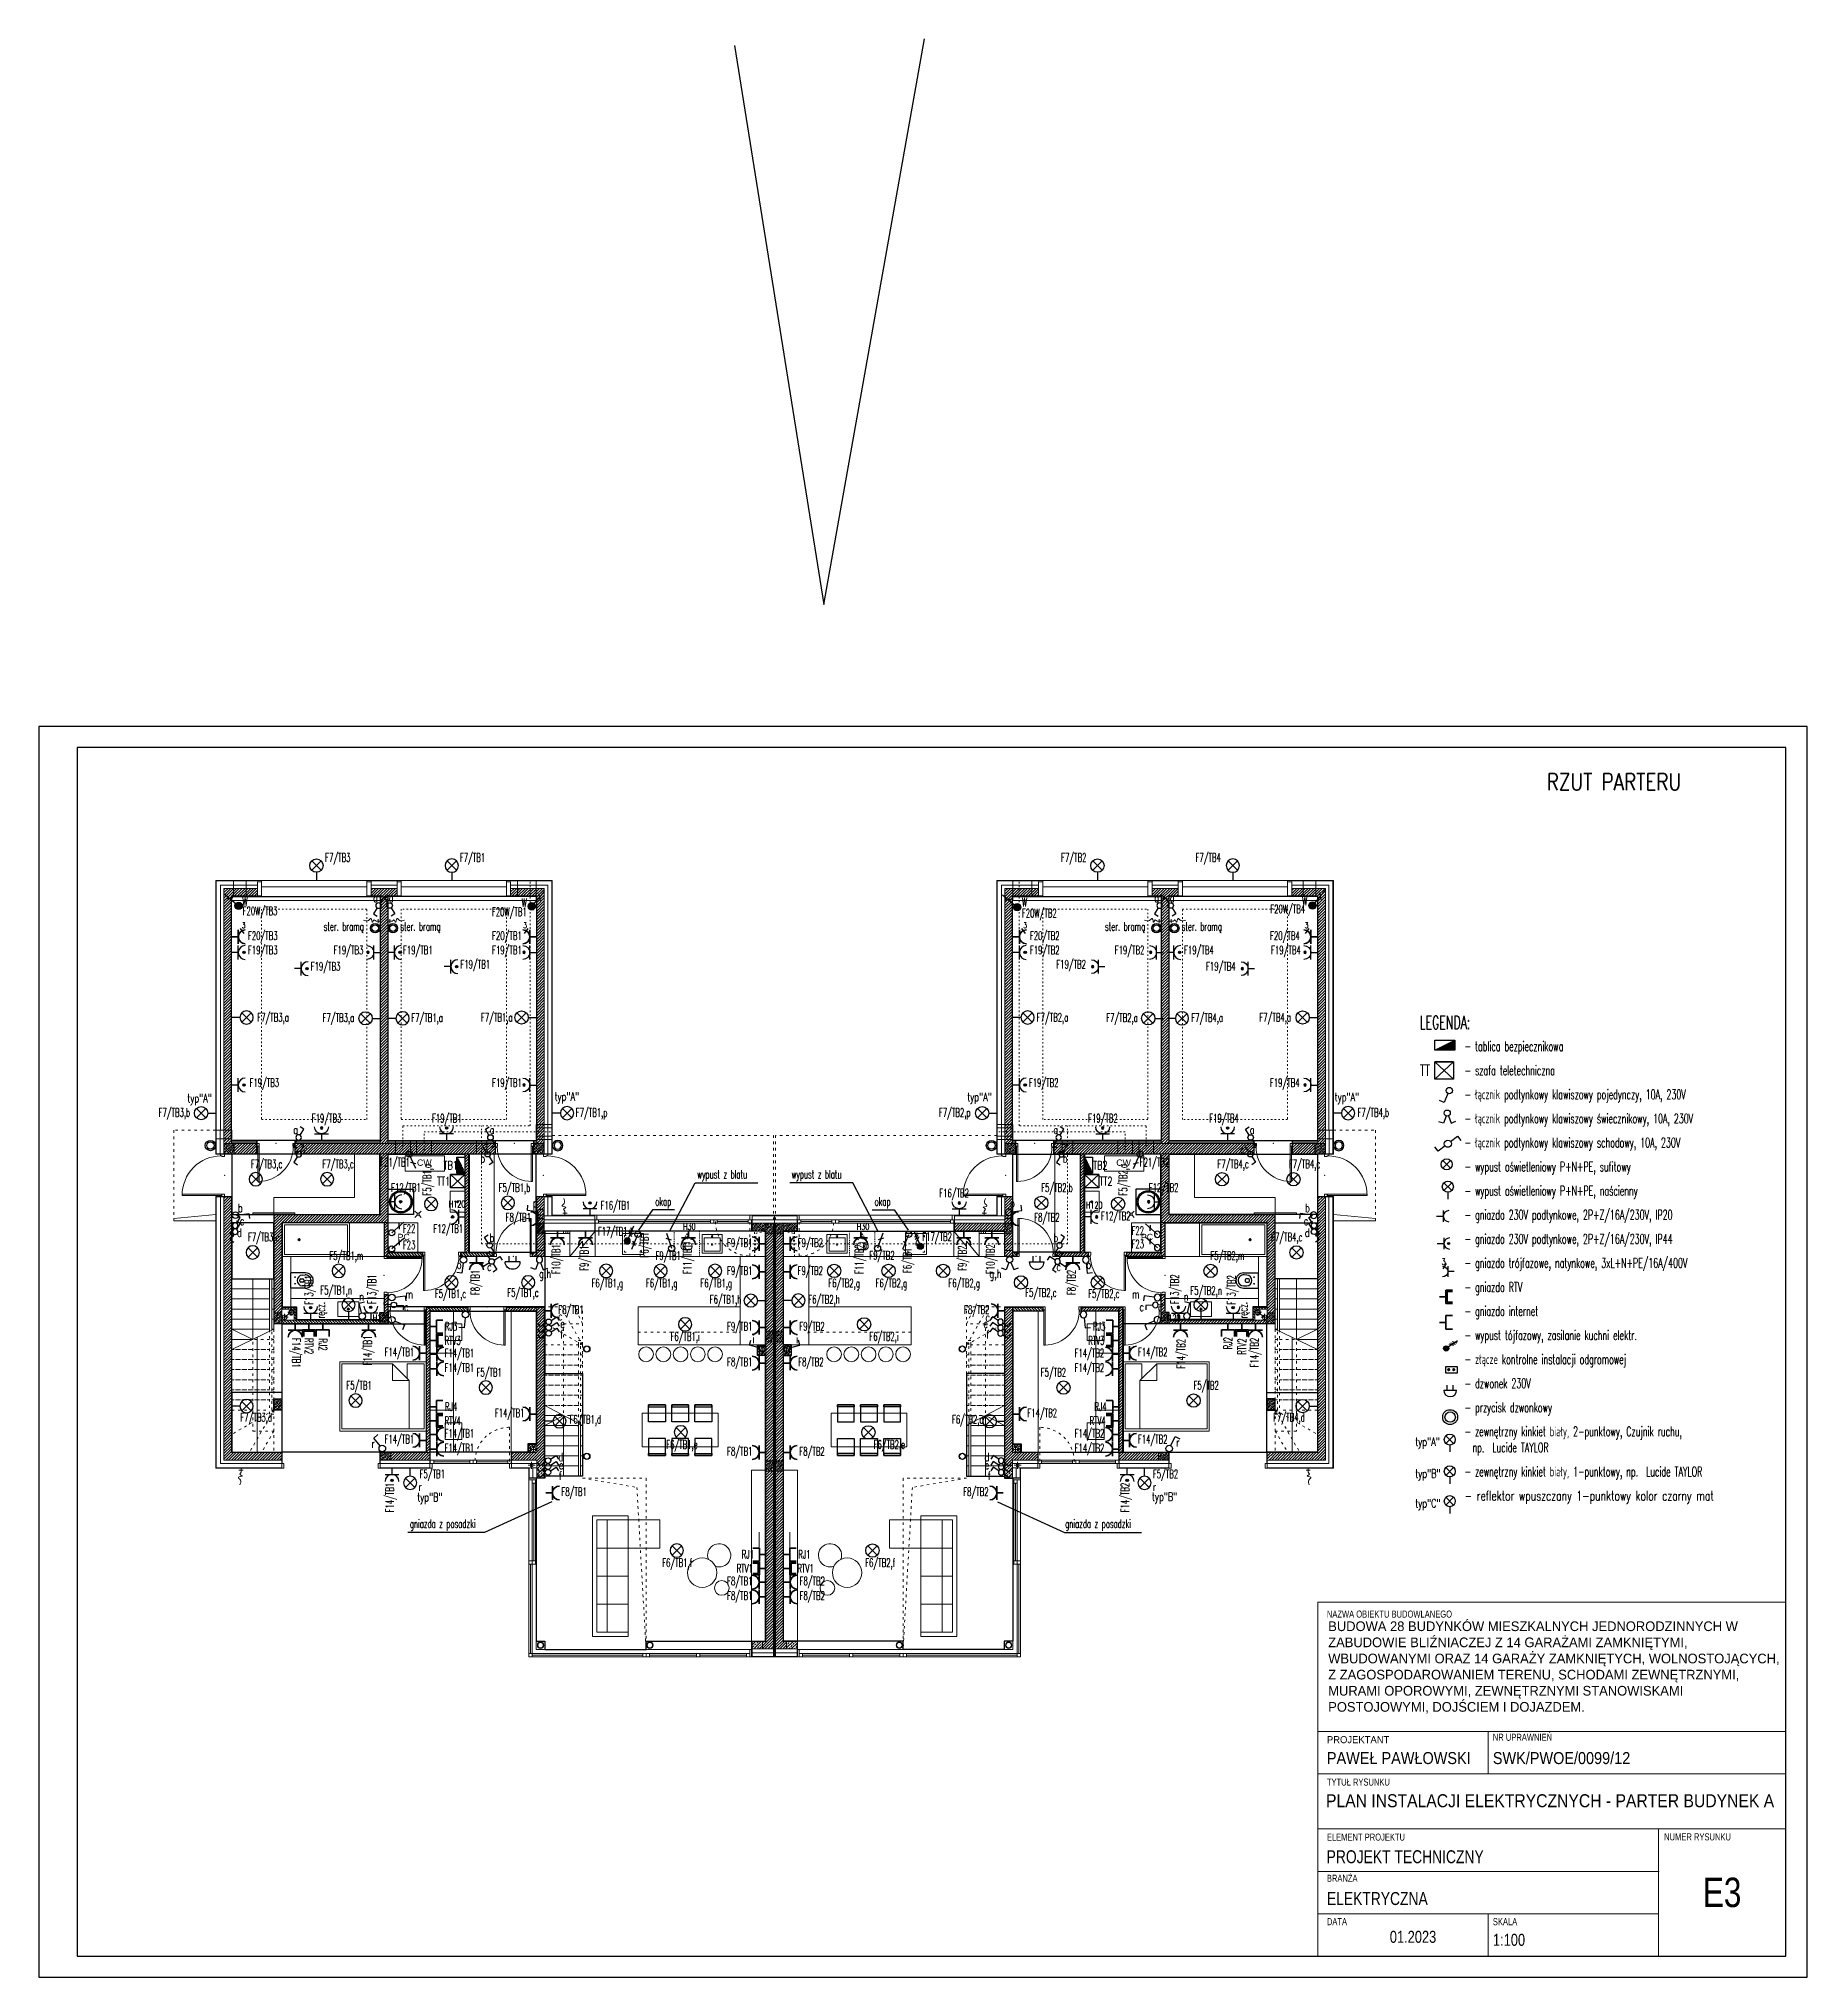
# Model space of a CAD drawing. Header units: millimetres. Extents: x 1780 to 154263, y -7240 to 17216.
# Drawn here: x 65081 to 69285, y 2310 to 6918 of the extents above; entities that cross this region are included whole.
import ezdxf

# ---------------------------------------------------------------- set-up
doc = ezdxf.new("R2010")
doc.units = ezdxf.units.MM
for name, pattern in [('0.5_0.5', [1, 0.5, -0.5]), ('ACAD_ISO03W100', [30, 12, -18]), ('DASHED2', [0.375, 0.25, -0.125])]:
    doc.linetypes.add(name, pattern=pattern)
for name, color, linetype, lineweight in [('2d_SX_aranżacja drukowana', 200, 'Continuous', 5), ('2d_SX_aranżacja niedrukowana', 191, 'Continuous', 5), ('2d_SX_gruba przekroje', 90, 'Continuous', 20), ('2d_SX_instalacje', 200, 'Continuous', 9), ('2d_SX_instalacje - kanalizacja opadowa', 130, 'Continuous', 5), ('2d_SX_instalacje szkic - kanalizacja sanitarna', 44, 'Continuous', 5), ('2d_SX_instalacje szkic - wentylacja nawiew', 170, 'Continuous', 5), ('2d_SX_instalacje szkic - wentylacja wywiew', 14, 'Continuous', 5), ('2d_SX_instalacje szkic - woda', 140, 'Continuous', 5), ('2d_SX_oznaczenia', 40, 'Continuous', 0), ('2d_SX_przebicia', 96, 'Continuous', 13), ('2d_SX_stolarka drzwiowa', 211, 'Continuous', 5), ('2d_SX_stolarka okienna', 5, 'Continuous', 5), ('2d_SX_stolarka okznaczenia', 251, 'Continuous', 5), ('2d_SX_szraf', 251, 'Continuous', 0), ('2d_SX_warstwy', 181, 'Continuous', 9), ('2d_SX_widok', 10, 'Continuous', 9)]:
    doc.layers.add(name, color=color, linetype=linetype, lineweight=lineweight)
doc.layers.add('2d_SX_powierzchnia', color=251, linetype='Continuous', plot=False)
for name, color, linetype in [('2d_SX_rewizja 18 września', 210, 'Continuous'), ('60 instalacje elektryka', 10, 'Continuous'), ('BA-widok', 1, 'Continuous')]:
    doc.layers.add(name, color=color, linetype=linetype)
doc.styles.add('OPIS', font='simplex.shx', dxfattribs={"width": 0.7, "height": 4})
doc.styles.add('ROMANS', font='romans.shx', dxfattribs={"height": 0.2})
doc.styles.add('superhelix', font='bahnschrift.ttf')
doc.linetypes.add('ZIGZAG', pattern='A,0.00254,-5.08,[131,ltypeshp.shx,S=5.08,R=0,X=-5.08,Y=0],-10.16,[131,ltypeshp.shx,S=5.08,R=180,X=5.08,Y=0],-5.08', length=20.32254)

msp = doc.modelspace()

# ---------------------------------------------------------------- texts
at = {"layer": '60 instalacje elektryka', "insert": (69623.1, 5171.1), "char_height": 40, "width": 957.151, "attachment_point": 3, "rotation": 360, "style": 'ROMANS'}
msp.add_mtext('\\pxql;{\\W0.8;RZUT PARTERU}', dxfattribs=at)
at = {"layer": '60 instalacje elektryka', "lineweight": 15, "style": 'OPIS'}
for s, insert, char_height, width, attachment_point in [('\\pxql;{\\W0.6;F7/TB3}', (65761.5, 4981.3), 20, 68, 1), ('\\pxql;{\\W0.6;F7/TB1}', (66103.9, 4981.3), 20, 22.183, 3), ('\\pxql;{\\W0.6;F7/TB2}', (67511.3, 4981.3), 20, 22.183, 1), ('\\pxql;{\\W0.6;F7/TB4}', (67898.8, 4981.3), 20, 68, 3), ('\\pxql;{\\W0.6;W}', (65565, 4876.5), 20, 93.143, 1), ('\\pxql;{\\W0.6;F20W/TB3}', (65565.3, 4854.2), 20, 93.143, 1), ('\\pxql;{\\W0.6;F20W/TB1}', (66158, 4852.2), 20, 93.143, 1), ('\\pxql;{\\W0.6;W}', (66228.7, 4874.1), 20, 93.143, 1), ('\\pxql;{\\W0.6;W}', (67418.2, 4875.1), 20, 93.143, 1), ('\\pxql;{\\W0.6;F20W/TB2}', (67418, 4849.1), 20, 93.143, 1), ('\\pxql;{\\W0.6;F20W/TB4}', (68008.7, 4859.2), 20, 93.143, 1), ('\\pxql;{\\W0.6;W}', (68084.6, 4878.1), 20, 93.143, 1), ('\\pxql;{\\W0.6;3}', (65563.4, 4817.2), 14, 79.429, 1), ('\\pxql;{\\W0.6;F20/TB3}', (65578, 4795.3), 20, 79.429, 1), ('\\pxql;{\\W0.6;ster. bramą}', (65758, 4817.3), 20, 123.046, 1), ('\\pxql;{\\W0.6;ster. bramą}', (65940.3, 4817.3), 20, 123.046, 1), ('\\pxql;{\\W0.6;F20/TB1}', (66180.7, 4795.3), 20, 22.183, 3), ('\\pxql;{\\W0.6;3}', (66232.5, 4817.2), 14, 79.429, 1), ('\\pxql;{\\W0.6;3}', (67421.4, 4817.2), 14, 79.429, 1), ('\\pxql;{\\W0.6;F20/TB2}', (67437.1, 4795.3), 20, 22.183, 1), ('\\pxql;{\\W0.6;ster. bramą}', (67615.7, 4817.3), 20, 123.046, 1), ('\\pxql;{\\W0.6;ster. bramą}', (67798, 4817.3), 20, 123.046, 1), ('\\pxql;{\\W0.6;F20/TB4}', (68087.6, 4795.3), 20, 79.429, 3), ('\\pxql;{\\W0.6;3}', (68090.5, 4817.2), 14, 79.429, 1), ('\\pxql;{\\W0.6;F19/TB3}', (65578, 4761.3), 20, 77.143, 1), ('\\pxql;{\\W0.6;F19/TB3}', (65856.7, 4761.3), 20, 74.857, 3), ('\\pxql;{\\W0.6;F19/TB1}', (65946.6, 4761.3), 20, 74.857, 1), ('\\pxql;{\\W0.6;F19/TB1}', (66180.7, 4761.3), 20, 22.183, 3), ('\\pxql;{\\W0.6;F19/TB2}', (67437.1, 4761.3), 20, 22.183, 1), ('\\pxql;{\\W0.6;F19/TB2}', (67713.7, 4761.3), 20, 74.857, 3), ('\\pxql;{\\W0.6;F19/TB4}', (67803.6, 4761.3), 20, 74.857, 1), ('\\pxql;{\\W0.6;F19/TB4}', (68087.6, 4761.3), 20, 77.143, 3), ('\\pxql;{\\W0.6;F19/TB3}', (65727.3, 4722.8), 20, 77.143, 1), ('\\pxql;{\\W0.6;F19/TB1}', (66083.2, 4727.6), 20, 77.143, 1), ('\\pxql;{\\W0.6;F19/TB2}', (67577.1, 4727.6), 20, 77.143, 3), ('\\pxql;{\\W0.6;F19/TB4}', (67933, 4722.8), 20, 77.143, 3), ('\\pxql;{\\W0.6;F7/TB3,a}', (65600.2, 4601.3), 20, 84.571, 1), ('\\pxql;{\\W0.6;F7/TB3,a}', (65755.6, 4600.5), 20, 84.571, 1), ('\\pxql;{\\W0.6;F7/TB1,a}', (65988.6, 4600.5), 20, 22.183, 3), ('\\pxql;{\\W0.6;F7/TB1,a}', (66154.2, 4601.3), 20, 22.183, 3), ('\\pxql;{\\W0.6;F7/TB2,a}', (67453.3, 4601.3), 20, 22.183, 1), ('\\pxql;{\\W0.6;F7/TB2,a}', (67618.6, 4600.5), 20, 22.183, 1), ('\\pxql;{\\W0.6;F7/TB4,a}', (67905.7, 4600.5), 20, 84.571, 3), ('\\pxql;{\\W0.6;F7/TB4,a}', (68067.4, 4601.3), 20, 84.571, 3), ('\\pxql;{\\W0.6;F19/TB3}', (65581.7, 4446.1), 20, 77.143, 1), ('\\pxql;{\\W0.6;F19/TB1}', (66180.7, 4446.1), 20, 22.183, 3), ('\\pxql;{\\W0.6;F19/TB2}', (67434.6, 4446.1), 20, 22.183, 1), ('\\pxql;{\\W0.6;F19/TB4}', (68084.9, 4446.1), 20, 77.143, 3), ('\\pxql;{\\W0.6;F7/TB3,b}', (65365.6, 4375.2), 20, 84.571, 1), ('\\pxql;typ"A"', (65433.8, 4409.3), 20, 60, 1), ('\\pxql;typ"A"', (66307, 4413.2), 20, 60, 1), ('\\pxql;{\\W0.6;F7/TB1,p}', (66379.6, 4375.2), 20, 22.183, 3), ('\\pxql;{\\W0.6;F7/TB2,p}', (67220.9, 4375.2), 20, 22.183, 1), ('\\pxql;typ"A"', (67288.1, 4412.2), 20, 60, 1), ('\\pxql;typ"A"', (68161.8, 4412), 20, 60, 1), ('\\pxql;{\\W0.6;F7/TB4,b}', (68300.7, 4375.2), 20, 84.571, 3), ('\\pxql;{\\W0.6;F19/TB3}', (65729.7, 4361.7), 20, 22.183, 1), ('\\pxql;{\\W0.6;F19/TB1}', (66037.8, 4361.7), 20, 22.183, 3), ('\\pxql;{\\W0.6;F19/TB2}', (67575.4, 4361.7), 20, 22.183, 1), ('\\pxql;{\\W0.6;F19/TB4}', (67885.6, 4361.7), 20, 22.183, 3), ('\\pxql;{\\W0.6;F7/TB3,c}', (65607.4, 4253), 20, 22.183, 3), ('\\pxql;{\\W0.6;F7/TB3,c}', (65777.3, 4253), 20, 22.183, 3), ('\\pxql;{\\W0.6;F21/TB1}', (65892.5, 4257.2), 20, 74.857, 1), ('\\pxql;{\\W0.6;F21/TB2}', (67772.9, 4257.2), 20, 74.857, 3), ('\\pxql;{\\W0.6;F7/TB4,c}', (67883, 4253), 20, 22.183, 1), ('\\pxql;{\\W0.6;F7/TB4,c}', (68052.9, 4253), 20, 22.183, 1), ('\\pxql;{\\W0.6;F12/TB1}', (65940.5, 4196.7), 20, 22.183, 3), ('\\pxql;{\\W0.6;F5/TB1,b}', (66196.3, 4196.5), 20, 22.183, 3), ('\\pxql;{\\W0.6;wypust z blatu}', (66806.1, 4228.4), 20, 159.902, 3), ('\\pxql;{\\W0.6;wypust z blatu}', (66870.6, 4228.4), 20, 159.902, 1), ('\\pxql;{\\W0.6;F5/TB2,b}', (67464, 4196.5), 20, 22.183, 1), ('\\pxql;{\\W0.6;F12/TB2}', (67719.8, 4196.7), 20, 77.143, 1), ('\\pxql;{\\W0.6;H120}', (66055.6, 4155.6), 16, 35.657, 1), ('\\pxql;{\\W0.6;F16/TB1}', (66416.4, 4154.4), 20, 22.183, 1), ('\\pxql;{\\W0.6;okap}', (66546.4, 4163.6), 20, 42.286, 1), ('\\pxql;{\\W0.6;okap}', (67067.9, 4163.6), 20, 42.286, 1), ('\\pxql;{\\W0.6;F16/TB2}', (67243.9, 4183.6), 20, 22.183, 3), ('\\pxql;{\\W0.6;H120}', (67606, 4153.1), 16, 35.657, 3), ('\\pxql;{\\W0.6;F12/TB1}', (66019, 4099.1), 20, 74.857, 1), ('\\pxql;{\\W0.6;F8/TB1}', (66190.7, 4126), 20, 22.183, 1), ('\\pxql;{\\W0.6;H30}', (66612.5, 4102.2), 16, 22.183, 1), ('\\pxql;{\\W0.6;H30}', (67047.8, 4102.2), 16, 22.183, 3), ('\\pxql;{\\W0.6;F8/TB2}', (67469.6, 4126), 20, 22.183, 3), ('\\pxql;{\\W0.6;F12/TB2}', (67680.8, 4129.2), 20, 74.857, 3), ('\\pxql;{\\W0.6;F7/TB3,c}', (65600.3, 4079.1), 20, 22.183, 3), ('\\pxql;{\\W0.6;F22}', (65946.2, 4098.8), 20, 77.143, 1), ('\\pxql;{\\W0.6;F23}', (65946.2, 4060.5), 20, 77.143, 1), ('\\pxql;{\\W0.6;F17/TB1}', (66432.1, 4092.8), 20, 22.183, 3), ('\\pxql;{\\W0.6;F9/TB1}', (66717.2, 4065.6), 20, 22.183, 1), ('\\pxql;{\\W0.6;F9/TB2}', (66907.2, 4065.6), 20, 22.183, 3), ('\\pxql;{\\W0.6;F17/TB2}', (67181.3, 4080.2), 20, 22.183, 1), ('\\pxql;{\\W0.6;F22}', (67755.8, 4094.6), 20, 77.143, 3), ('\\pxql;{\\W0.6;F23}', (67755.8, 4062.8), 20, 77.143, 3), ('\\pxql;{\\W0.6;F7/TB4,c}', (68010.6, 4079.1), 20, 22.183, 1), ('\\pxql;{\\W0.6;F5/TB1,m}', (65793.9, 4034.8), 20, 22.183, 3), ('\\pxql;{\\W0.6;F9/TB1}', (66547, 4035.1), 20, 22.183, 1), ('\\pxql;{\\W0.6;F9/TB2}', (67077.5, 4035.8), 20, 22.183, 3), ('\\pxql;{\\W0.6;F5/TB2,m}', (67866.3, 4034.8), 20, 22.183, 1), ('\\pxql;{\\W0.6;F6/TB1,g}', (66417, 3969.7), 20, 22.183, 3), ('\\pxql;{\\W0.6;F6/TB1,g}', (66546.4, 3969.7), 20, 22.183, 3), ('\\pxql;{\\W0.6;F6/TB1,g}', (66675.9, 3969.7), 20, 22.183, 3), ('\\pxql;{\\W0.6;F9/TB1}', (66717.2, 3999.2), 20, 22.183, 1), ('\\pxql;{\\W0.6;F9/TB2}', (66907.1, 3999.2), 20, 22.183, 3), ('\\pxql;{\\W0.6;F6/TB2,g}', (66957.9, 3969.7), 20, 22.183, 1), ('\\pxql;{\\W0.6;F6/TB2,g}', (67070.3, 3969.7), 20, 22.183, 1), ('\\pxql;{\\W0.6;F6/TB2,g}', (67243.3, 3969.7), 20, 22.183, 1), ('\\pxql;{\\W0.6;F5/TB1,n}', (65772.3, 3952.8), 20, 22.183, 3), ('\\pxql;{\\W0.6;F5/TB1,c}', (66044.6, 3944.5), 20, 22.183, 3), ('\\pxql;{\\W0.6;F5/TB1,c}', (66216.8, 3947), 20, 22.183, 3), ('\\pxql;{\\W0.6;F6/TB1,h}', (66698.1, 3931.2), 20, 22.183, 3), ('\\pxql;{\\W0.6;F6/TB2,h}', (66910.2, 3931.2), 20, 22.183, 1), ('\\pxql;{\\W0.6;F5/TB2,c}', (67426, 3947), 20, 22.183, 1), ('\\pxql;{\\W0.6;F5/TB2,c}', (67575.7, 3944.5), 20, 22.183, 1), ('\\pxql;{\\W0.6;F5/TB2,n}', (67818.6, 3951.9), 20, 22.183, 1), ('\\pxql;{\\W0.6;H120}', (65874.8, 3884.9), 16, 22.183, 1), ('\\pxql;{\\W0.6;F8/TB1}', (66338.1, 3906.5), 20, 22.183, 3), ('\\pxql;{\\W0.6;F9/TB1}', (66717.2, 3867), 20, 22.183, 1), ('\\pxql;{\\W0.6;F9/TB2}', (66911.1, 3867), 20, 22.183, 3), ('\\pxql;{\\W0.6;F8/TB2}', (67280.7, 3906.5), 20, 22.183, 1), ('\\pxql;{\\W0.6;H120}', (67778, 3884.9), 16, 22.183, 3), ('\\pxql;{\\W0.6;RTV3}', (66067.5, 3833.3), 20, 22.183, 3), ('\\pxql;{\\W0.6;RJ3}', (66068.4, 3866.7), 20, 22.183, 3), ('\\pxql;{\\W0.6;F6/TB1,i}', (66604.8, 3842.8), 20, 22.183, 3), ('\\pxql;{\\W0.6;F6/TB2,i}', (67055.5, 3842.8), 20, 22.183, 1), ('\\pxql;{\\W0.6;RTV3}', (67575.9, 3833.3), 20, 22.183, 1), ('\\pxql;{\\W0.6;RJ3}', (67587.2, 3866.7), 20, 22.183, 1), ('\\pxql;{\\W0.6;F14/TB1}', (65902.9, 3805.6), 20, 74.857, 1), ('\\pxql;{\\W0.6;F14/TB1}', (66067.6, 3803.4), 20, 22.183, 3), ('\\pxql;{\\W0.6;F8/TB1}', (66717.2, 3782.3), 20, 22.183, 1), ('\\pxql;{\\W0.6;F8/TB2}', (66908.5, 3782.3), 20, 22.183, 3), ('\\pxql;{\\W0.6;F14/TB2}', (67543.3, 3803.4), 20, 22.183, 1), ('\\pxql;{\\W0.6;F14/TB2}', (67768.7, 3805.6), 20, 74.857, 3), ('\\pxql;{\\W0.6;F14/TB1}', (66067.6, 3768.6), 20, 22.183, 3), ('\\pxql;{\\W0.6;F5/TB1}', (66143.6, 3757.5), 20, 22.183, 3), ('\\pxql;{\\W0.6;F5/TB2}', (67462.9, 3757.5), 20, 22.183, 1), ('\\pxql;{\\W0.6;F14/TB2}', (67543.3, 3768.6), 20, 22.183, 1), ('\\pxql;{\\W0.6;F5/TB1}', (65834.2, 3726.6), 20, 22.183, 3), ('\\pxql;{\\W0.6;F5/TB2}', (67826.1, 3726.6), 20, 22.183, 1), ('\\pxql;{\\W0.6;F7/TB3,d}', (65560.1, 3650.5), 20, 84.571, 1), ('\\pxql;{\\W0.6;RTV4}', (66067.5, 3642.5), 20, 22.183, 3), ('\\pxql;{\\W0.6;RJ4}', (66068.4, 3675.8), 20, 22.183, 3), ('\\pxql;{\\W0.6;F14/TB1}', (66164.9, 3661.1), 20, 74.857, 1), ('\\pxql;{\\W0.6;F6/TB1,d}', (66342.6, 3645.7), 20, 65.714, 1), ('\\pxql;{\\W0.6;F6/TB2,d}', (67317.6, 3645.7), 20, 65.714, 3), ('\\pxql;{\\W0.6;F14/TB2}', (67506, 3661.1), 20, 74.857, 3), ('\\pxql;{\\W0.6;RTV4}', (67578.8, 3642.5), 20, 22.183, 1), ('\\pxql;{\\W0.6;RJ4}', (67590.3, 3675.8), 20, 22.183, 1), ('\\pxql;{\\W0.6;F7/TB4,d}', (68100.2, 3650.5), 20, 84.571, 3), ('\\pxql;{\\W0.6;F14/TB1}', (65902.9, 3598.7), 20, 74.857, 1), ('\\pxql;{\\W0.6;F14/TB1}', (66067.6, 3612.5), 20, 22.183, 3), ('\\pxql;{\\W0.6;F14/TB2}', (67543.6, 3612.5), 20, 22.183, 1), ('\\pxql;{\\W0.6;F14/TB2}', (67768.7, 3598.7), 20, 74.857, 3), ('\\pxql;{\\W0.6;F14/TB1}', (66067.6, 3577.7), 20, 22.183, 3), ('\\pxql;{\\W0.6;F6/TB1,e}', (66594.7, 3586), 20, 22.183, 3), ('\\pxql;{\\W0.6;F8/TB1}', (66717.2, 3569.9), 20, 22.183, 1), ('\\pxql;{\\W0.6;F8/TB2}', (66911.2, 3569.9), 20, 22.183, 3), ('\\pxql;{\\W0.6;F6/TB2,e}', (67065.6, 3586), 20, 22.183, 1), ('\\pxql;{\\W0.6;F14/TB2}', (67543.6, 3577.7), 20, 22.183, 1), ('\\pxql;typ"A"', (68353.3, 3592.7), 20, 60, 1), ('\\pxql;{\\W0.6;F5/TB1}', (65986.2, 3516.1), 20, 65.714, 1), ('\\pxql;{\\W0.6;F5/TB2}', (67729.4, 3516.1), 20, 65.714, 1), ('\\pxql;typ"B"', (68353.3, 3517), 20, 60, 1), ('\\pxql;typ"B"', (65980.3, 3460.8), 20, 60, 1), ('\\pxql;{\\W0.6;F8/TB1}', (66345.5, 3473.6), 20, 22.183, 3), ('\\pxql;{\\W0.6;F8/TB2}', (67278.6, 3473.6), 20, 22.183, 1), ('\\pxql;typ"B"', (67727.3, 3462), 20, 60, 1), ('\\pxql;typ"C"', (68353.3, 3446.3), 20, 66.667, 1), ('\\pxql;{\\W0.6;gniazda z posadzki}', (66202.9, 3397.8), 20, 240.078, 3), ('\\pxql;{\\W0.6;gniazda z posadzki}', (67520.9, 3397.8), 20, 240.078, 1), ('\\pxql;{\\W0.6;RJ1}', (66751.9, 3324.8), 20, 22.183, 1), ('\\pxql;{\\W0.6;RJ1}', (66908.4, 3324.8), 20, 22.183, 3), ('\\pxql;{\\W0.6;F6/TB1,f}', (66585, 3305), 20, 22.183, 3), ('\\pxql;{\\W0.6;RTV1}', (66740, 3291.5), 20, 22.183, 1), ('\\pxql;{\\W0.6;RTV1}', (66906.5, 3291.5), 20, 22.183, 3), ('\\pxql;{\\W0.6;F6/TB2,f}', (67045.6, 3305), 20, 22.183, 1), ('\\pxql;{\\W0.6;F8/TB1}', (66717.2, 3261.5), 20, 22.183, 1), ('\\pxql;{\\W0.6;F8/TB1}', (66717.2, 3226.7), 20, 22.183, 1), ('\\pxql;{\\W0.6;F8/TB2}', (66911.7, 3261.5), 20, 22.183, 3), ('\\pxql;{\\W0.6;F8/TB2}', (66911.7, 3226.7), 20, 22.183, 3)]:
    msp.add_mtext(s, dxfattribs=dict(at, insert=insert, char_height=char_height, width=width, attachment_point=attachment_point))
at = {"layer": '60 instalacje elektryka', "lineweight": 20, "char_height": 20, "style": 'OPIS'}
for s, insert, width, attachment_point, rotation in [('\\pxqr;a', (65887.2, 4865.4), 8.2, 9, 0), ('\\pxqr;a', (65916.1, 4865.4), 8.2, 7, 360), ('\\pxqr;a', (67744.2, 4865.4), 8.2, 9, 0), ('\\pxqr;a', (67773.1, 4865.4), 8.2, 7, 360), ('\\pxqr;a', (65697.1, 4314.2), 8.2, 9, 0), ('\\pxqr;a', (66156, 4314.2), 8.2, 7, 360), ('\\pxqr;a', (67504.3, 4314.2), 8.2, 9, 0), ('\\pxqr;a', (67963.2, 4314.2), 8.2, 7, 360), ('\\pxqr;c', (65720.9, 4267.3), 8.2, 9, 0), ('\\pxqr;b', (66133.7, 4246.2), 8.2, 7, 360), ('\\pxqr;b', (67526.6, 4246.2), 8.2, 9, 0), ('\\pxqr;c', (67939.4, 4267.3), 8.2, 7, 360), ('\\pxqr;b', (65565.6, 4128.2), 8.2, 9, 0), ('\\pxqr;p', (66258.8, 4133.4), 8.2, 7, 360), ('\\pxqr;p', (67401.5, 4133.4), 8.2, 9, 0), ('\\pxqr;b', (68094.7, 4128.2), 8.2, 7, 360), ('\\pxqr;c', (65569.5, 4097.6), 8.2, 9, 0), ('\\pxqr;c', (68090.7, 4097.6), 8.2, 7, 360), ('\\pxqr;d', (65563.6, 4069.3), 8.2, 9, 0), ('\\pxqr;b', (66155.7, 4057.4), 8.2, 7, 360), ('\\pxqr;b', (67504.6, 4057.4), 8.2, 9, 0), ('\\pxqr;d', (68094.1, 4069.3), 8.2, 7, 360), ('\\pxqr;o', (66077.6, 3993.6), 8.2, 7, 360), ('\\pxqr;c', (66149.4, 3988.7), 8.2, 7, 360), ('\\pxqr;g,h', (66290.7, 3965.3), 8.2, 7, 360), ('\\pxqr;g,h', (67369.6, 3965.3), 8.2, 9, 0), ('\\pxqr;c', (67510.9, 3988.7), 8.2, 9, 0), ('\\pxqr;o', (67582.7, 3993.6), 8.2, 9, 0), ('\\pxqr;n', (65845.9, 3918), 8.2, 7, 360), ('\\pxqr;m', (65962.4, 3923.1), 8.2, 7, 360), ('\\pxqr;m', (67697.9, 3923.1), 8.2, 9, 0), ('\\pxqr;n', (67814.4, 3918), 8.2, 9, 0), ('\\pxqr;c', (65951.7, 3893.1), 8.2, 7, 360), ('\\pxqr;c', (66318.1, 3871.2), 8.2, 7, 360), ('\\pxqr;c', (67342.2, 3868.5), 8.2, 9, 0), ('\\pxqr;c', (67708.6, 3893.1), 8.2, 9, 0), ('\\pxqr;f', (66319.4, 3827.9), 8.2, 7, 360), ('\\pxqr;e', (66323.1, 3853.2), 8.2, 7, 360), ('\\pxqr;i', (66774.3, 3817), 8.2, 7, 360), ('\\pxqr;i', (66885.9, 3817), 8.2, 9, 0), ('\\pxqr;e', (67337.2, 3853.2), 8.2, 9, 0), ('\\pxqr;f', (67340.9, 3827.9), 8.2, 9, 0), ('\\pxql;r', (65871.6, 3588.3), 8.667, 1, 360), ('\\pxqr;d', (66319.5, 3536.1), 8.2, 7, 360), ('\\pxqr;d', (67340.7, 3536.1), 8.2, 9, 0), ('\\pxql;r', (67784.7, 3591.1), 8.667, 1, 360), ('\\pxqr;f', (66316.1, 3491.8), 8.2, 7, 360), ('\\pxqr;e', (66319.9, 3517.2), 8.2, 7, 360), ('\\pxqr;e', (67340.4, 3517.2), 8.2, 9, 0), ('\\pxqr;f', (67344.2, 3491.8), 8.2, 9, 0), ('\\pxql;r', (65983.3, 3485.5), 8.667, 1, 360), ('\\pxql;r', (67729.3, 3485.5), 8.667, 1, 360)]:
    msp.add_mtext(s, dxfattribs=dict(at, insert=insert, width=width, attachment_point=attachment_point, rotation=rotation))
at = {"layer": '60 instalacje elektryka', "color": 7, "lineweight": -3, "attachment_point": 1, "style": 'OPIS'}
for s, insert, char_height, width in [('{\\W0.6;\\C256;LEGENDA:}', (68363.8, 4595.2), 31.788, 158.699), ('\\pxsm1.5;{\\W0.6;\\C256;- tablica bezpiecznikowa\\P- szafa teletechniczna\\P- łącznik podtynkowy klawiszowy pojedynczy, 10A, 230V \\P- łącznik podtynkowy klawiszowy świecznikowy, 10A, 230V \\P- łącznik podtynkowy klawiszowy schodowy, 10A, 230V\\P- wypust oświetleniowy P+N+PE, sufitowy\\P- wypust oświetleniowy P+N+PE, naścienny\\P- gniazdo 230V podtynkowe, 2P+Z/16A/230V, IP20\\P- gniazdo 230V podtynkowe, 2P+Z/16A/230V, IP44\\P- gniazdo trójfazowe, natynkowe, 3xL+N+PE/16A/400V\\P- gniazdo RTV\\P- gniazdo internet\\P- wypust tójfazowy, zasilanie kuchni elektr.\\P- złącze kontrolne instalacji odgromowej\\P- dzwonek 230V\\P- przycisk dzwonkowy\\P\\psm1;- zewnętrzny kinkiet biały, 2-punktowy, Czujnik ruchu, \\P\\psm1.5;  np.  Lucide TAYLOR\\P- zewnętrzny kinkiet biały, 1-punktowy, np.  Lucide TAYLOR\\P\\W0.7;- reflektor wpuszczany 1-punktowy kolor czarny mat}', (68470.7, 4534.1), 22.887, 692.398)]:
    msp.add_mtext(s, dxfattribs=dict(at, insert=insert, char_height=char_height, width=width))
at = {"layer": '60 instalacje elektryka', "lineweight": 30, "attachment_point": 1, "style": 'OPIS'}
for s, insert, char_height, width in [('\\pxql;TT', (68364, 4478.2), 26, 40.857), ('\\pxql;TB1', (66042.9, 4249.8), 20, 31.429), ('\\pxql;TB2', (67587.3, 4249.8), 20, 39.333), ('\\pxql;TT1', (66027.5, 4212), 20, 31.429), ('\\pxql;TT2', (67602.2, 4212), 20, 31.429)]:
    msp.add_mtext(s, dxfattribs=dict(at, insert=insert, char_height=char_height, width=width))
at = {"layer": '60 instalacje elektryka', "lineweight": 15, "char_height": 20, "style": 'OPIS'}
for s, insert, width, attachment_point, rotation in [('\\pxql;{\\W0.6;F5/TB1,o}', (65994, 4167.6), 82.286, 1, 90), ('\\pxql;{\\W0.6;F5/TB2,o}', (67675.3, 4167.6), 82.286, 7, 90), ('\\pxql;{\\W0.6;F6/TB1}', (66510.6, 4020.3), 65.714, 1, 90), ('\\pxql;{\\W0.6;F10/TB1}', (66300.6, 3981.4), 22.183, 1, 90), ('\\pxql;{\\W0.6;F9/TB1}', (66367.3, 3988.8), 22.183, 1, 90), ('\\pxql;{\\W0.6;F11/TB1}', (66612.4, 3981.4), 22.183, 1, 90), ('\\pxql;{\\W0.6;F11/TB2}', (67047.9, 3981.4), 22.183, 7, 90), ('\\pxql;{\\W0.6;F6/TB1}', (67135.5, 3983.6), 65.714, 1, 90), ('\\pxql;{\\W0.6;F9/TB2}', (67293, 3988.8), 22.183, 7, 90), ('\\pxql;{\\W0.6;F10/TB2}', (67359.7, 3981.4), 22.183, 7, 90), ('\\pxql;{\\W0.6;F13/TB1}', (65713.1, 3908.1), 74.857, 1, 90), ('\\pxql;{\\W0.6;F13/TB1}', (65862.6, 3932), 22.183, 3, 90), ('\\pxql;{\\W0.6;F8/TB1}', (66108.3, 3931), 22.183, 1, 90), ('\\pxql;{\\W0.6;F8/TB2}', (67552, 3931), 22.183, 7, 90), ('\\pxql;{\\W0.6;F13/TB2}', (67797.7, 3932), 22.183, 9, 90), ('\\pxql;{\\W0.6;F13/TB2}', (67906.3, 3908.1), 78.435, 1, 90), ('{\\W0.599998;ręcz.}', (65740.9, 3875.5), 43.429, 1, 90), ('{\\W0.599998;ręcz.}', (67934.1, 3875.5), 43.429, 1, 90), ('\\pxql;{\\W0.6;F14/TB1}', (65702.9, 3807), 22.183, 3, 270), ('\\pxql;{\\W0.6;RTV2}', (65732.9, 3807), 22.183, 3, 270), ('\\pxql;{\\W0.6;RJ2}', (65766.2, 3806.2), 22.183, 3, 270), ('\\pxql;{\\W0.6;F14/TB1}', (65852.2, 3764.2), 74.857, 1, 90), ('\\pxql;{\\W0.6;F14/TB2}', (67813, 3756.5), 74.857, 7, 90), ('\\pxql;{\\W0.6;RJ2}', (67897.7, 3802), 22.183, 1, 90), ('\\pxql;{\\W0.6;RTV2}', (67931, 3789.5), 22.183, 1, 90), ('\\pxql;{\\W0.6;F14/TB2}', (67960.9, 3759.2), 22.183, 1, 90), ('\\pxql;{\\W0.6;F14/TB1}', (65905.1, 3414.6), 74.857, 1, 90), ('\\pxql;{\\W0.6;F14/TB2}', (67653, 3414.6), 74.857, 1, 90)]:
    msp.add_mtext(s, dxfattribs=dict(at, insert=insert, width=width, attachment_point=attachment_point, rotation=rotation))
at = {"layer": '60 instalacje elektryka', "color": 7, "lineweight": 30, "insert": (68416.1, 4018.1), "char_height": 15, "width": 39.095, "attachment_point": 1, "style": 'OPIS'}
msp.add_mtext('\\pxql;{\\W0.6;\\C256;3}', dxfattribs=at)
at = {"layer": '60 instalacje elektryka', "lineweight": 20, "ltscale": 20, "style": 'superhelix'}
for s, insert, char_height, width, attachment_point in [('{\\W0.8;NAZWA OBIEKTU BUDOWLANEGO}', (68143.2, 3181.3), 16.8, 327.68, 1), ('BUDOWA 28 BUDYNKÓW MIESZKALNYCH JEDNORODZINNYCH W ZABUDOWIE BLIŹNIACZEJ Z 14 GARAŻAMI ZAMKNIĘTYMI, WBUDOWANYMI ORAZ 14 GARAŻY ZAMKNIĘTYCH, WOLNOSTOJĄCYCH, Z ZAGOSPODAROWANIEM TERENU, SCHODAMI ZEWNĘTRZNYMI, MURAMI OPOROWYMI, ZEWNĘTRZNYMI STANOWISKAMI POSTOJOWYMI, DOJŚCIEM I DOJAZDEM.', (68146.4, 3155.5), 23, 1081.986, 1), ('PROJEKTANT', (68143.2, 2882.8), 16.8, 141.39, 1), ('{\\W0.8;NR UPRAWNIEŃ}', (68537.8, 2888.5), 16.8, 155.52, 1), ('{\\W0.9;PAWEŁ PAWŁOWSKI}', (68143.2, 2844.9), 28.56, 349.244, 1), ('{\\W0.9;SWK/PWOE/0099/12}', (68537.8, 2844.9), 28.56, 362.304, 1), ('{\\W0.8;TYTUŁ RYSUNKU}', (68143.2, 2782), 16.8, 167.68, 1), ('\\pxsm0.9;{\\W0.9;PLAN INSTALACJI ELEKTRYCZNYCH - PARTER BUDYNEK A}', (68141.1, 2744.7), 31, 1093.273, 1), ('{\\W0.8;ELEMENT PROJEKTU  }', (68143.2, 2651.2), 16.8, 1146.337, 1), ('{\\W0.8;NUMER RYSUNKU}', (68945.1, 2651.7), 16.8, 176, 1), ('{\\W0.8;PROJEKT TECHNICZNY}', (68142.6, 2611.5), 30.8, 437.653, 1), ('{\\W0.8;BRANŻA } ', (68143.2, 2553.3), 16.8, 1146.337, 1), ('\\pxqc;{\\W0.8;E3}', (69082.9, 2510.9), 70, 122.667, 5), ('{\\W0.8;ELEKTRYCZNA}', (68143.2, 2512.1), 30.8, 258.133, 1), ('{\\W0.8;DATA}', (68143.2, 2450.1), 16.8, 53.12, 1), ('{\\W0.8;SKALA}', (68537.8, 2450.1), 16.8, 65.28, 1), ('{\\W0.8;01.2023}', (68292.8, 2420), 28.56, 137.088, 1), ('{\\W0.8;1:100}', (68538, 2412.9), 28.56, 94.656, 1)]:
    msp.add_mtext(s, dxfattribs=dict(at, insert=insert, char_height=char_height, width=width, attachment_point=attachment_point))

# ---------------------------------------------------------------- blocks, each defined once
blk = doc.blocks.new('PDKLD A0')
at = {"color": 8}
for p, q in [((71718.9, -15028.1), (71718.9, -14968.1)), ((73555.9, -15028.1), (73555.9, -14968.1)), ((71718.9, -15028.1), (71718.9, -15028.1)), ((73555.9, -15028.1), (73555.9, -15028.1))]:
    blk.add_line(p, q, dxfattribs=at)
at = {"color": 8, "ltscale": 5}
for p, q in [((71522.4, -15167.1), (71486.9, -15167.1)), ((71486.9, -15203.1), (71486.9, -15167.1)), ((71522.4, -15203.1), (71486.9, -15203.1)), ((71498.4, -15177.3), (71496.5, -15177.3)), ((71498.4, -15192.8), (71496.5, -15192.8)), ((71497.4, -15178.3), (71497.4, -15176.4)), ((71497.4, -15193.8), (71497.4, -15191.9)), ((71508.4, -15186.6), (71508.4, -15183.6)), ((71510.9, -15181.1), (71515.9, -15181.1)), ((71515.9, -15189.1), (71510.9, -15189.1)), ((71514.4, -15172.1), (71521, -15171.5)), ((71522.4, -15198.1), (71514.4, -15198.1)), ((71518.4, -15183.6), (71518.4, -15186.6)), ((73752.4, -15167.1), (73787.9, -15167.1)), ((73752.4, -15198.1), (73760.4, -15198.1)), ((73752.4, -15203.1), (73787.9, -15203.1)), ((73760.4, -15172.1), (73753.9, -15171.5)), ((73756.4, -15183.6), (73756.4, -15186.6)), ((73763.9, -15181.1), (73758.9, -15181.1)), ((73758.9, -15189.1), (73763.9, -15189.1)), ((73766.4, -15186.6), (73766.4, -15183.6)), ((73776.5, -15177.3), (73778.4, -15177.3)), ((73776.5, -15192.8), (73778.4, -15192.8)), ((73777.4, -15178.3), (73777.4, -15176.4)), ((73777.4, -15193.8), (73777.4, -15191.9)), ((73787.9, -15203.1), (73787.9, -15167.1))]:
    blk.add_line(p, q, dxfattribs=at)
at = {"color": 8}
for points in [[(71718.9, -15028.1), (71718.9, -14968.1), (71778.9, -14968.1), (71778.9, -15028.1), (71718.9, -15028.1)], [(73555.9, -15028.1), (73555.9, -14968.1), (73495.9, -14968.1), (73495.9, -15028.1), (73555.9, -15028.1)], [(72377.9, -15480.9), (72377.9, -15520.9), (72337.9, -15520.9), (72337.9, -15480.9)], [(72337.9, -15480.9), (72337.9, -15485.4), (72377.9, -15485.4), (72377.9, -15480.9), (72377.9, -15480.9)], [(72432.9, -15480.9), (72432.9, -15520.9), (72392.9, -15520.9), (72392.9, -15480.9)], [(72392.9, -15480.9), (72392.9, -15485.4), (72432.9, -15485.4), (72432.9, -15480.9), (72432.9, -15480.9)], [(72487.9, -15480.9), (72487.9, -15520.9), (72447.9, -15520.9), (72447.9, -15480.9)], [(72447.9, -15480.9), (72447.9, -15485.4), (72487.9, -15485.4), (72487.9, -15480.9), (72487.9, -15480.9)], [(72786.9, -15480.9), (72786.9, -15520.9), (72826.9, -15520.9), (72826.9, -15480.9)], [(72826.9, -15480.9), (72826.9, -15485.4), (72786.9, -15485.4), (72786.9, -15480.9), (72786.9, -15480.9)], [(72841.9, -15480.9), (72841.9, -15520.9), (72881.9, -15520.9), (72881.9, -15480.9)], [(72881.9, -15480.9), (72881.9, -15485.4), (72841.9, -15485.4), (72841.9, -15480.9), (72841.9, -15480.9)], [(72896.9, -15480.9), (72896.9, -15520.9), (72936.9, -15520.9), (72936.9, -15480.9)], [(72936.9, -15480.9), (72936.9, -15485.4), (72896.9, -15485.4), (72896.9, -15480.9), (72896.9, -15480.9)], [(72377.9, -15600.9), (72377.9, -15560.9), (72337.9, -15560.9), (72337.9, -15600.9)], [(72432.9, -15600.9), (72432.9, -15560.9), (72392.9, -15560.9), (72392.9, -15600.9)], [(72487.9, -15600.9), (72487.9, -15560.9), (72447.9, -15560.9), (72447.9, -15600.9)], [(72786.9, -15600.9), (72786.9, -15560.9), (72826.9, -15560.9), (72826.9, -15600.9)], [(72841.9, -15600.9), (72841.9, -15560.9), (72881.9, -15560.9), (72881.9, -15600.9)], [(72896.9, -15600.9), (72896.9, -15560.9), (72936.9, -15560.9), (72936.9, -15600.9)], [(72337.9, -15600.9), (72337.9, -15596.5), (72377.9, -15596.5), (72377.9, -15600.9), (72377.9, -15600.9)], [(72392.9, -15600.9), (72392.9, -15596.5), (72432.9, -15596.5), (72432.9, -15600.9), (72432.9, -15600.9)], [(72447.9, -15600.9), (72447.9, -15596.5), (72487.9, -15596.5), (72487.9, -15600.9), (72487.9, -15600.9)], [(72826.9, -15600.9), (72826.9, -15596.5), (72786.9, -15596.5), (72786.9, -15600.9), (72786.9, -15600.9)], [(72881.9, -15600.9), (72881.9, -15596.5), (72841.9, -15596.5), (72841.9, -15600.9), (72841.9, -15600.9)], [(72936.9, -15600.9), (72936.9, -15596.5), (72896.9, -15596.5), (72896.9, -15600.9), (72896.9, -15600.9)]]:
    blk.add_lwpolyline(points, close=True, dxfattribs=at)
for centre, radius in [((71748.9, -14998.1), 27), ((71748.9, -14998.1), 24), ((73525.9, -14998.1), 27), ((73525.9, -14998.1), 24)]:
    blk.add_circle(centre, radius, dxfattribs=at)
at = {"color": 8, "ltscale": 5}
for centre in [(71497.4, -15177.3), (71497.4, -15192.8), (73777.4, -15177.3), (73777.4, -15192.8)]:
    blk.add_circle(centre, 0.75, dxfattribs=at)
for centre, radius, start, end in [((71515.5, -15185.1), 13, 94.5812, 265.4188), ((71510.9, -15183.6), 2.5, 90, 180), ((71510.9, -15186.6), 2.5, 180, 270), ((71515.9, -15183.6), 2.5, 0, 90), ((71515.9, -15186.6), 2.5, 270, 0), ((71521.4, -15185.5), 14, 0.8976, 91.7357), ((71522.4, -15185.1), 18, 0, 90), ((71522.4, -15185.1), 18, 270, 0), ((71522.4, -15185.1), 13, 270, 359.0685), ((73752.4, -15185.1), 18, 90, 180), ((73752.4, -15185.1), 18, 180, 270), ((73753.4, -15185.5), 14, 88.2643, 179.1024), ((73752.4, -15185.1), 13, 180.9315, 270), ((73758.9, -15183.6), 2.5, 90, 180), ((73758.9, -15186.6), 2.5, 180, 270), ((73759.4, -15185.1), 13, 274.5812, 85.4188), ((73763.9, -15183.6), 2.5, 0, 90), ((73763.9, -15186.6), 2.5, 270, 0)]:
    blk.add_arc(centre, radius, start, end, dxfattribs=at)
at = {"layer": '2d_SX_aranżacja drukowana', "color": 8, "ltscale": 5}
for p, q in [((71735.5, -14885.1), (71815.5, -14885.1)), ((71759.3, -14888.5), (71853, -14888.5)), ((71759.3, -14925), (71759.3, -14888.5)), ((71853, -14925), (71759.3, -14925)), ((71900.9, -14885.1), (71830.9, -14885.1)), ((71853, -14888.5), (71853, -14925)), ((71900.9, -14955.1), (71900.9, -14885.1)), ((73373.9, -14955.1), (73373.9, -14885.1)), ((73373.9, -14885.1), (73443.9, -14885.1)), ((73515.6, -14888.5), (73421.9, -14888.5)), ((73421.9, -14888.5), (73421.9, -14925)), ((73421.9, -14925), (73515.6, -14925)), ((73539.4, -14885.1), (73459.4, -14885.1)), ((73515.6, -14925), (73515.6, -14888.5)), ((71788.9, -15048.1), (71718.9, -15048.1)), ((71788.9, -15118.1), (71788.9, -15048.1)), ((73485.9, -15118.1), (73485.9, -15048.1)), ((73485.9, -15048.1), (73555.9, -15048.1)), ((72090.9, -15128.1), (72090.9, -15068.1)), ((72090.9, -15068.1), (72150.9, -15068.1)), ((72150.9, -15073.1), (72090.9, -15073.1)), ((72140.9, -15068.1), (72135.9, -15068.1)), ((72135.9, -15068.1), (72135.9, -15073.1)), ((72135.9, -15073.1), (72140.9, -15073.1)), ((72140.9, -15073.1), (72140.9, -15068.1)), ((72145.9, -15068.1), (72140.9, -15068.1)), ((72140.9, -15068.1), (72140.9, -15073.1)), ((72140.9, -15073.1), (72145.9, -15073.1)), ((72145.9, -15073.1), (72145.9, -15068.1)), ((72150.9, -15068.1), (72145.9, -15068.1)), ((72145.9, -15068.1), (72145.9, -15073.1)), ((72145.9, -15073.1), (72150.9, -15073.1)), ((72150.9, -15073.1), (72150.9, -15068.1)), ((72150.9, -15068.1), (72150.9, -15073.1)), ((72150.9, -15068.1), (72150.9, -15128.1)), ((73123.9, -15068.1), (73128.9, -15068.1)), ((73123.9, -15073.1), (73123.9, -15068.1)), ((73123.9, -15068.1), (73123.9, -15073.1)), ((73183.9, -15068.1), (73123.9, -15068.1)), ((73123.9, -15068.1), (73123.9, -15128.1)), ((73128.9, -15073.1), (73123.9, -15073.1)), ((73123.9, -15073.1), (73183.9, -15073.1)), ((73128.9, -15068.1), (73133.9, -15068.1)), ((73128.9, -15073.1), (73128.9, -15068.1)), ((73128.9, -15068.1), (73128.9, -15073.1)), ((73133.9, -15073.1), (73128.9, -15073.1)), ((73133.9, -15068.1), (73138.9, -15068.1)), ((73133.9, -15073.1), (73133.9, -15068.1)), ((73133.9, -15068.1), (73133.9, -15073.1)), ((73138.9, -15073.1), (73133.9, -15073.1)), ((73138.9, -15068.1), (73138.9, -15073.1)), ((73183.9, -15128.1), (73183.9, -15068.1)), ((72150.9, -15128.1), (72090.9, -15128.1)), ((73123.9, -15128.1), (73183.9, -15128.1)), ((71598.9, -15235.6), (71598.9, -15270.6)), ((71648.9, -15235.6), (71598.9, -15235.6)), ((71623.9, -15256.6), (71623.9, -15249.6)), ((71648.9, -15270.6), (71648.9, -15235.6)), ((73625.9, -15270.6), (73625.9, -15235.6)), ((73625.9, -15235.6), (73675.9, -15235.6)), ((73650.9, -15256.6), (73650.9, -15249.6)), ((73675.9, -15235.6), (73675.9, -15270.6)), ((71598.9, -15270.6), (71648.9, -15270.6)), ((71627.4, -15253.1), (71620.4, -15253.1)), ((73675.9, -15270.6), (73625.9, -15270.6)), ((73647.4, -15253.1), (73654.4, -15253.1))]:
    blk.add_line(p, q, dxfattribs=at)
at = {"layer": '2d_SX_aranżacja drukowana', "color": 8}
for p, q in [((71466.9, -15048.1), (71466.9, -15128.1)), ((71626.9, -15048.1), (71466.9, -15048.1)), ((71471.9, -15053.1), (71471.9, -15123.1)), ((71621.9, -15053.1), (71471.9, -15053.1)), ((71621.9, -15123.1), (71621.9, -15053.1)), ((71708.9, -15048.1), (71626.9, -15048.1)), ((71626.9, -15048.1), (71626.9, -15128.1)), ((71626.9, -15128.1), (71626.9, -15048.1)), ((71708.9, -15128.1), (71708.9, -15048.1)), ((73565.9, -15048.1), (73647.9, -15048.1)), ((73565.9, -15128.1), (73565.9, -15048.1)), ((73647.9, -15048.1), (73647.9, -15128.1)), ((73647.9, -15128.1), (73647.9, -15048.1)), ((73647.9, -15048.1), (73807.9, -15048.1)), ((73652.9, -15123.1), (73652.9, -15053.1)), ((73652.9, -15053.1), (73802.9, -15053.1)), ((73802.9, -15053.1), (73802.9, -15123.1)), ((73807.9, -15048.1), (73807.9, -15128.1)), ((71510.4, -15088.1), (71503.4, -15088.1)), ((71506.9, -15091.6), (71506.9, -15084.6)), ((72090.9, -15068.1), (72615.9, -15068.1)), ((72090.9, -15128.1), (72090.9, -15068.1)), ((72090.9, -15128.1), (72090.9, -15068.1)), ((72090.9, -15068.1), (72615.9, -15068.1)), ((72210.9, -15068.1), (72150.9, -15068.1)), ((72150.9, -15068.1), (72150.9, -15128.1)), ((72150.9, -15068.1), (72210.9, -15068.1)), ((72150.9, -15128.1), (72150.9, -15068.1)), ((72150.9, -15128.1), (72180.9, -15091.7)), ((72180.9, -15104.5), (72210.9, -15068.1)), ((72180.9, -15091.7), (72180.9, -15104.5)), ((72210.9, -15128.1), (72210.9, -15068.1)), ((72210.9, -15068.1), (72210.9, -15128.1)), ((72325.9, -15073.1), (72275.9, -15073.1)), ((72275.9, -15073.1), (72275.9, -15123.1)), ((72284.7, -15078.1), (72280.9, -15078.1)), ((72280.9, -15078.1), (72280.9, -15081.8)), ((72300.9, -15098.1), (72297.2, -15098.1)), ((72300.9, -15094.4), (72300.9, -15098.1)), ((72304.7, -15098.1), (72300.9, -15098.1)), ((72300.9, -15098.1), (72300.9, -15101.8)), ((72317.2, -15078.1), (72320.9, -15078.1)), ((72320.9, -15078.1), (72320.9, -15081.8)), ((72325.9, -15123.1), (72325.9, -15073.1)), ((72464.9, -15120.1), (72464.9, -15076.1)), ((72464.9, -15076.1), (72512.9, -15076.1)), ((72469.9, -15115.1), (72469.9, -15084.1)), ((72469.9, -15084.1), (72507.9, -15084.1)), ((72507.9, -15084.1), (72507.9, -15115.1)), ((72512.9, -15076.1), (72512.9, -15120.1)), ((72615.9, -15068.1), (72615.9, -15128.1)), ((72615.9, -15068.1), (72615.9, -15128.1)), ((73183.9, -15068.1), (72658.9, -15068.1)), ((72658.9, -15068.1), (72658.9, -15128.1)), ((72658.9, -15068.1), (72658.9, -15128.1)), ((73183.9, -15068.1), (72658.9, -15068.1)), ((72809.9, -15076.1), (72761.9, -15076.1)), ((72761.9, -15076.1), (72761.9, -15120.1)), ((72804.9, -15084.1), (72766.9, -15084.1)), ((72766.9, -15084.1), (72766.9, -15115.1)), ((72804.9, -15115.1), (72804.9, -15084.1)), ((72809.9, -15120.1), (72809.9, -15076.1)), ((72948.9, -15123.1), (72948.9, -15073.1)), ((72948.9, -15073.1), (72998.9, -15073.1)), ((72957.7, -15078.1), (72953.9, -15078.1)), ((72953.9, -15078.1), (72953.9, -15081.8)), ((72970.2, -15098.1), (72973.9, -15098.1)), ((72973.9, -15094.4), (72973.9, -15098.1)), ((72973.9, -15098.1), (72977.7, -15098.1)), ((72973.9, -15098.1), (72973.9, -15101.8)), ((72990.2, -15078.1), (72993.9, -15078.1)), ((72993.9, -15078.1), (72993.9, -15081.8)), ((72998.9, -15073.1), (72998.9, -15123.1)), ((73063.9, -15068.1), (73123.9, -15068.1)), ((73063.9, -15128.1), (73063.9, -15068.1)), ((73093.9, -15104.5), (73063.9, -15068.1)), ((73123.9, -15068.1), (73063.9, -15068.1)), ((73063.9, -15068.1), (73063.9, -15128.1)), ((73123.9, -15128.1), (73093.9, -15091.7)), ((73093.9, -15091.7), (73093.9, -15104.5)), ((73123.9, -15068.1), (73123.9, -15128.1)), ((73123.9, -15128.1), (73123.9, -15068.1)), ((73183.9, -15128.1), (73183.9, -15068.1)), ((73183.9, -15128.1), (73183.9, -15068.1)), ((73764.4, -15088.1), (73771.4, -15088.1)), ((73767.9, -15091.6), (73767.9, -15084.6)), ((71466.9, -15128.1), (71626.9, -15128.1)), ((71471.9, -15123.1), (71621.9, -15123.1)), ((71486.9, -15128.1), (71486.9, -15128.1)), ((71486.9, -15128.1), (71486.9, -15128.1)), ((71486.9, -15128.1), (71486.9, -15128.1)), ((71486.9, -15128.1), (71486.9, -15228.1)), ((71626.9, -15128.1), (71708.9, -15128.1)), ((72615.9, -15128.1), (72090.9, -15128.1)), ((72615.9, -15128.1), (72090.9, -15128.1)), ((72150.9, -15128.1), (72210.9, -15128.1)), ((72210.9, -15128.1), (72150.9, -15128.1)), ((72275.9, -15123.1), (72325.9, -15123.1)), ((72280.9, -15118.1), (72280.9, -15114.4)), ((72284.7, -15118.1), (72280.9, -15118.1)), ((72317.2, -15118.1), (72320.9, -15118.1)), ((72320.9, -15118.1), (72320.9, -15114.4)), ((72512.9, -15120.1), (72464.9, -15120.1)), ((72507.9, -15115.1), (72469.9, -15115.1)), ((72615.9, -15128.1), (72555.9, -15128.1)), ((72555.9, -15128.1), (72555.9, -15338.1)), ((72615.9, -15338.1), (72615.9, -15128.1)), ((72615.9, -15128.1), (72615.9, -15128.1)), ((72658.9, -15128.1), (73183.9, -15128.1)), ((72658.9, -15128.1), (73183.9, -15128.1)), ((72658.9, -15128.1), (72718.9, -15128.1)), ((72658.9, -15338.1), (72658.9, -15128.1)), ((72658.9, -15128.1), (72658.9, -15128.1)), ((72718.9, -15128.1), (72718.9, -15338.1)), ((72761.9, -15120.1), (72809.9, -15120.1)), ((72766.9, -15115.1), (72804.9, -15115.1)), ((72998.9, -15123.1), (72948.9, -15123.1)), ((72953.9, -15118.1), (72953.9, -15114.4)), ((72957.7, -15118.1), (72953.9, -15118.1)), ((72990.2, -15118.1), (72993.9, -15118.1)), ((72993.9, -15118.1), (72993.9, -15114.4)), ((73123.9, -15128.1), (73063.9, -15128.1)), ((73063.9, -15128.1), (73123.9, -15128.1)), ((73647.9, -15128.1), (73565.9, -15128.1)), ((73807.9, -15128.1), (73647.9, -15128.1)), ((73802.9, -15123.1), (73652.9, -15123.1)), ((73787.9, -15128.1), (73787.9, -15128.1)), ((73787.9, -15128.1), (73787.9, -15128.1)), ((73787.9, -15128.1), (73787.9, -15128.1)), ((73787.9, -15128.1), (73787.9, -15228.1)), ((71486.9, -15248.1), (71486.9, -15228.1)), ((71486.9, -15228.1), (71708.9, -15228.1)), ((71708.9, -15228.1), (71708.9, -15261.1)), ((73787.9, -15228.1), (73565.9, -15228.1)), ((73565.9, -15228.1), (73565.9, -15261.1)), ((73787.9, -15248.1), (73787.9, -15228.1)), ((71698.9, -15278.1), (71500.4, -15278.1)), ((73575.9, -15278.1), (73774.4, -15278.1)), ((72555.9, -15338.1), (72615.9, -15338.1)), ((72718.9, -15338.1), (72658.9, -15338.1))]:
    blk.add_line(p, q, dxfattribs=at)
at = {"layer": '2d_SX_aranżacja drukowana', "color": 8, "linetype": 'ACAD_ISO03W100', "ltscale": 0.3}
for p, q in [((72615.9, -15098.1), (72210.9, -15098.1)), ((72658.9, -15098.1), (73063.9, -15098.1))]:
    blk.add_line(p, q, dxfattribs=at)
at = {"layer": '2d_SX_aranżacja drukowana', "color": 8, "linetype": '0.5_0.5', "ltscale": 5}
for p, q in [((72398.9, -15068.1), (72458.9, -15068.1)), ((72398.9, -15128.1), (72398.9, -15068.1)), ((72429.3, -15074.6), (72419.1, -15088.2)), ((72429.3, -15074.6), (72429.3, -15089.5)), ((72429.3, -15074.6), (72439.4, -15088.2)), ((72458.9, -15068.1), (72458.9, -15128.1)), ((72875.9, -15068.1), (72815.9, -15068.1)), ((72815.9, -15068.1), (72815.9, -15128.1)), ((72845.6, -15074.6), (72835.5, -15088.2)), ((72845.6, -15074.6), (72845.6, -15089.5)), ((72845.6, -15074.6), (72855.8, -15088.2)), ((72875.9, -15128.1), (72875.9, -15068.1)), ((72458.9, -15128.1), (72398.9, -15128.1)), ((72815.9, -15128.1), (72875.9, -15128.1))]:
    blk.add_line(p, q, dxfattribs=at)
at = {"layer": '2d_SX_aranżacja drukowana', "color": 8, "ltscale": 5}
for points in [[(71865.9, -15023.1), (71900.9, -15023.1), (71900.9, -14973.1), (71865.9, -14973.1)], [(73408.9, -15023.1), (73373.9, -15023.1), (73373.9, -14973.1), (73408.9, -14973.1)]]:
    blk.add_lwpolyline(points, close=True, dxfattribs=at)
for points in [[(71886.9, -14998.1), (71879.9, -14998.1)], [(71883.4, -14994.6), (71883.4, -15001.6)], [(73387.9, -14998.1), (73394.9, -14998.1)], [(73391.4, -14994.6), (73391.4, -15001.6)]]:
    blk.add_lwpolyline(points, dxfattribs=at)
for centre in [(71883.4, -14998.1), (73391.4, -14998.1), (71623.9, -15253.1), (73650.9, -15253.1)]:
    blk.add_circle(centre, 2.5, dxfattribs=at)
at = {"layer": '2d_SX_aranżacja drukowana', "color": 8}
for centre, radius in [((71506.9, -15088.1), 2.5), ((72432.6, -15103.8), 8.84), ((72488.9, -15080.1), 1.75), ((72488.9, -15099.6), 1.75), ((72785.9, -15080.1), 1.75), ((72785.9, -15099.6), 1.75), ((72842.3, -15103.8), 8.84), ((73767.9, -15088.1), 2.5)]:
    blk.add_circle(centre, radius, dxfattribs=at)
for centre, start, end in [((72423.6, -15103.8), 74.4546, 285.5454), ((72428.3, -15103.8), 76.0444, 283.9556), ((72846.6, -15103.8), 256.0444, 103.9556), ((72851.3, -15103.8), 254.4546, 105.5454)]:
    blk.add_arc(centre, 8.84, start, end, dxfattribs=at)
at = {"layer": '2d_SX_aranżacja niedrukowana', "color": 8, "linetype": 'ACAD_ISO03W100', "ltscale": 0.3}
for p, q in [((71667.9, -14302.1), (71417.9, -14302.1)), ((71417.9, -14302.1), (71417.9, -14802.1)), ((71667.9, -14802.1), (71667.9, -14302.1)), ((71999.9, -14302.1), (71749.9, -14302.1)), ((71749.9, -14302.1), (71749.9, -14802.1)), ((71999.9, -14802.1), (71999.9, -14302.1)), ((73274.9, -14302.1), (73524.9, -14302.1)), ((73274.9, -14802.1), (73274.9, -14302.1)), ((73524.9, -14302.1), (73524.9, -14802.1)), ((73606.9, -14302.1), (73856.9, -14302.1)), ((73606.9, -14802.1), (73606.9, -14302.1)), ((73856.9, -14302.1), (73856.9, -14802.1)), ((71417.9, -14802.1), (71667.9, -14802.1)), ((71749.9, -14802.1), (71999.9, -14802.1)), ((73524.9, -14802.1), (73274.9, -14802.1)), ((73856.9, -14802.1), (73606.9, -14802.1))]:
    blk.add_line(p, q, dxfattribs=at)
at = {"layer": '2d_SX_aranżacja niedrukowana', "color": 8}
for p, q in [((71638.9, -14988.1), (71638.9, -14885.1)), ((71638.9, -14885.1), (71698.9, -14885.1)), ((71698.9, -14885.1), (71698.9, -15028.1)), ((71970.9, -14885.1), (71970.9, -15128.1)), ((73303.9, -14885.1), (73303.9, -15128.1)), ((73635.9, -14885.1), (73575.9, -14885.1)), ((73575.9, -14885.1), (73575.9, -15028.1)), ((73635.9, -14988.1), (73635.9, -14885.1)), ((71718.9, -15118.1), (71718.9, -14968.1)), ((73555.9, -15118.1), (73555.9, -14968.1)), ((73555.9, -15118.1), (73555.9, -14968.1)), ((71446.9, -15028.1), (71446.9, -14988.1)), ((71446.9, -14988.1), (71638.9, -14988.1)), ((73827.9, -14988.1), (73635.9, -14988.1)), ((73827.9, -15028.1), (73827.9, -14988.1)), ((71778.9, -15118.1), (71718.9, -15118.1)), ((73495.9, -15118.1), (73555.9, -15118.1)), ((73495.9, -15118.1), (73555.9, -15118.1)), ((72312.9, -15338.1), (72312.9, -15248.1)), ((72312.9, -15248.1), (72555.9, -15248.1)), ((72555.9, -15248.1), (72555.9, -15338.1)), ((72718.9, -15248.1), (72718.9, -15338.1)), ((72961.9, -15248.1), (72718.9, -15248.1)), ((72961.9, -15338.1), (72961.9, -15248.1)), ((71873.9, -15258.1), (71818.9, -15258.1)), ((71818.9, -15258.1), (71818.9, -15358.1)), ((71893.9, -15288.1), (71853.9, -15288.1)), ((71853.9, -15288.1), (71853.9, -15328.1)), ((71873.9, -15358.1), (71873.9, -15258.1)), ((71893.9, -15328.1), (71893.9, -15288.1)), ((72010.9, -15593.1), (72010.9, -15258.1)), ((73263.9, -15593.1), (73263.9, -15258.1)), ((73380.9, -15288.1), (73420.9, -15288.1)), ((73380.9, -15328.1), (73380.9, -15288.1)), ((73400.9, -15358.1), (73400.9, -15258.1)), ((73400.9, -15258.1), (73455.9, -15258.1)), ((73420.9, -15288.1), (73420.9, -15328.1)), ((73455.9, -15258.1), (73455.9, -15358.1)), ((71406.9, -15320.3), (71406.9, -15593.1)), ((71853.9, -15328.1), (71893.9, -15328.1)), ((72555.9, -15338.1), (72312.9, -15338.1)), ((72718.9, -15338.1), (72961.9, -15338.1)), ((73420.9, -15328.1), (73380.9, -15328.1)), ((73867.9, -15320.3), (73867.9, -15593.1)), ((71346.9, -15593.1), (71346.9, -15349.1)), ((71603.9, -15543.1), (71603.9, -15378.1)), ((71603.9, -15378.1), (71808.9, -15378.1)), ((71608.9, -15538.1), (71608.9, -15383.1)), ((71608.9, -15383.1), (71728.9, -15383.1)), ((71728.9, -15383.1), (71728.9, -15423.1)), ((71728.9, -15383.1), (71768.9, -15423.1)), ((71763.9, -15418.1), (71763.9, -15383.1)), ((71763.9, -15383.1), (71803.9, -15383.1)), ((71803.9, -15383.1), (71803.9, -15538.1)), ((71808.9, -15378.1), (71808.9, -15543.1)), ((71873.9, -15358.1), (71818.9, -15358.1)), ((71818.9, -15358.1), (71818.9, -15493.1)), ((71818.9, -15358.1), (71873.9, -15358.1)), ((71873.9, -15493.1), (71873.9, -15358.1)), ((73400.9, -15358.1), (73455.9, -15358.1)), ((73400.9, -15493.1), (73400.9, -15358.1)), ((73455.9, -15358.1), (73400.9, -15358.1)), ((73455.9, -15358.1), (73455.9, -15493.1)), ((73670.9, -15378.1), (73465.9, -15378.1)), ((73465.9, -15378.1), (73465.9, -15543.1)), ((73510.9, -15383.1), (73470.9, -15383.1)), ((73470.9, -15383.1), (73470.9, -15538.1)), ((73545.9, -15383.1), (73505.9, -15423.1)), ((73510.9, -15418.1), (73510.9, -15383.1)), ((73545.9, -15383.1), (73545.9, -15423.1)), ((73665.9, -15383.1), (73545.9, -15383.1)), ((73665.9, -15538.1), (73665.9, -15383.1)), ((73670.9, -15543.1), (73670.9, -15378.1)), ((73927.9, -15593.1), (73927.9, -15349.1)), ((71728.9, -15423.1), (71768.9, -15423.1)), ((71768.9, -15423.1), (71768.9, -15538.1)), ((73545.9, -15423.1), (73505.9, -15423.1)), ((73505.9, -15423.1), (73505.9, -15538.1)), ((71818.9, -15493.1), (71873.9, -15493.1)), ((71873.9, -15493.1), (71818.9, -15493.1)), ((71818.9, -15493.1), (71818.9, -15593.1)), ((71893.9, -15523.1), (71853.9, -15523.1)), ((71853.9, -15523.1), (71853.9, -15563.1)), ((71873.9, -15593.1), (71873.9, -15493.1)), ((71893.9, -15563.1), (71893.9, -15523.1)), ((72322.9, -15500.9), (72502.9, -15500.9)), ((72322.9, -15580.9), (72322.9, -15500.9)), ((72502.9, -15500.9), (72502.9, -15580.9)), ((72951.9, -15500.9), (72771.9, -15500.9)), ((72771.9, -15500.9), (72771.9, -15580.9)), ((72951.9, -15580.9), (72951.9, -15500.9)), ((73380.9, -15523.1), (73420.9, -15523.1)), ((73380.9, -15563.1), (73380.9, -15523.1)), ((73455.9, -15493.1), (73400.9, -15493.1)), ((73400.9, -15593.1), (73400.9, -15493.1)), ((73400.9, -15493.1), (73455.9, -15493.1)), ((73420.9, -15523.1), (73420.9, -15563.1)), ((73455.9, -15493.1), (73455.9, -15593.1)), ((71808.9, -15543.1), (71603.9, -15543.1)), ((71768.9, -15538.1), (71608.9, -15538.1)), ((71803.9, -15538.1), (71768.9, -15538.1)), ((71853.9, -15563.1), (71893.9, -15563.1)), ((73420.9, -15563.1), (73380.9, -15563.1)), ((73465.9, -15543.1), (73670.9, -15543.1)), ((73470.9, -15538.1), (73505.9, -15538.1)), ((73505.9, -15538.1), (73665.9, -15538.1)), ((71406.9, -15593.1), (71346.9, -15593.1)), ((71818.9, -15593.1), (71873.9, -15593.1)), ((72502.9, -15580.9), (72322.9, -15580.9)), ((72771.9, -15580.9), (72951.9, -15580.9)), ((73455.9, -15593.1), (73400.9, -15593.1)), ((73867.9, -15593.1), (73927.9, -15593.1)), ((72582.9, -15636.1), (72615.9, -15636.1)), ((72582.9, -16042.1), (72582.9, -15636.1)), ((72615.9, -15636.1), (72615.9, -16042.1)), ((72691.9, -15636.1), (72658.9, -15636.1)), ((72658.9, -15636.1), (72658.9, -16042.1)), ((72691.9, -16042.1), (72691.9, -15636.1)), ((72204.4, -15744.4), (72204.4, -16031.1)), ((72289.4, -15744.4), (72204.4, -15744.4)), ((72214.4, -15754.4), (72214.4, -15887.8)), ((72289.4, -15754.4), (72214.4, -15754.4)), ((72214.4, -15754.4), (72214.4, -16021.1)), ((72289.4, -15754.4), (72214.4, -15754.4)), ((72289.4, -15754.4), (72239.4, -15754.4)), ((72239.4, -15754.4), (72239.4, -16021.1)), ((72289.4, -16031.1), (72289.4, -15744.4)), ((72289.4, -15754.4), (72289.4, -15821.1)), ((72364.4, -15754.4), (72289.4, -15754.4)), ((72289.4, -15887.8), (72289.4, -15754.4)), ((72289.4, -16021.1), (72289.4, -15754.4)), ((72364.4, -15821.1), (72364.4, -15754.4)), ((72910.5, -15821.1), (72910.5, -15754.4)), ((72910.5, -15754.4), (72985.5, -15754.4)), ((72985.5, -16031.1), (72985.5, -15744.4)), ((72985.5, -15744.4), (73070.5, -15744.4)), ((72985.5, -15754.4), (72985.5, -15821.1)), ((72985.5, -15754.4), (73035.5, -15754.4)), ((72985.5, -15887.8), (72985.5, -15754.4)), ((72985.5, -15754.4), (73060.5, -15754.4)), ((72985.5, -16021.1), (72985.5, -15754.4)), ((72985.5, -15754.4), (73060.5, -15754.4)), ((73035.5, -15754.4), (73035.5, -16021.1)), ((73060.5, -15754.4), (73060.5, -15887.8)), ((73060.5, -15754.4), (73060.5, -16021.1)), ((73070.5, -15744.4), (73070.5, -16031.1)), ((72600.9, -15783.6), (72600.9, -15908.5)), ((72673.9, -15783.6), (72673.9, -15908.5)), ((72214.4, -15821.1), (72214.4, -15887.8)), ((72289.4, -15821.1), (72214.4, -15821.1)), ((72289.4, -15821.1), (72364.4, -15821.1)), ((72289.4, -15887.8), (72289.4, -15821.1)), ((72985.5, -15821.1), (72910.5, -15821.1)), ((72985.5, -15887.8), (72985.5, -15821.1)), ((72985.5, -15821.1), (73060.5, -15821.1)), ((73060.5, -15821.1), (73060.5, -15887.8)), ((72214.4, -15887.8), (72289.4, -15887.8)), ((72214.4, -15887.8), (72289.4, -15887.8)), ((72214.4, -15887.8), (72214.4, -15954.4)), ((72289.4, -15887.8), (72214.4, -15887.8)), ((72289.4, -15954.4), (72289.4, -15887.8)), ((73060.5, -15887.8), (72985.5, -15887.8)), ((73060.5, -15887.8), (72985.5, -15887.8)), ((72985.5, -15954.4), (72985.5, -15887.8)), ((72985.5, -15887.8), (73060.5, -15887.8)), ((73060.5, -15887.8), (73060.5, -15954.4)), ((72214.4, -15954.4), (72289.4, -15954.4)), ((73060.5, -15954.4), (72985.5, -15954.4)), ((72204.4, -16031.1), (72289.4, -16031.1)), ((72214.4, -16021.1), (72289.4, -16021.1)), ((73060.5, -16021.1), (72985.5, -16021.1)), ((73070.5, -16031.1), (72985.5, -16031.1)), ((72615.9, -16042.1), (72582.9, -16042.1)), ((72658.9, -16042.1), (72691.9, -16042.1))]:
    blk.add_line(p, q, dxfattribs=at)
at = {"layer": '2d_SX_aranżacja niedrukowana', "color": 8, "linetype": 'ACAD_ISO03W100', "ltscale": 0.5}
for p, q in [((72312.9, -15338.1), (72312.9, -15308.1)), ((72312.9, -15308.1), (72555.9, -15308.1)), ((72555.9, -15338.1), (72312.9, -15338.1)), ((72555.9, -15308.1), (72555.9, -15338.1)), ((72961.9, -15308.1), (72718.9, -15308.1)), ((72718.9, -15308.1), (72718.9, -15338.1)), ((72718.9, -15338.1), (72961.9, -15338.1)), ((72961.9, -15338.1), (72961.9, -15308.1))]:
    blk.add_line(p, q, dxfattribs=at)
at = {"layer": '2d_SX_aranżacja niedrukowana', "color": 8}
for centre, radius in [((72331.9, -15360.6), 17.5), ((72372.9, -15360.6), 17.5), ((72413.9, -15360.6), 17.5), ((72454.9, -15360.6), 17.5), ((72495.9, -15360.6), 17.5), ((72778.9, -15360.6), 17.5), ((72819.9, -15360.6), 17.5), ((72860.9, -15360.6), 17.5), ((72901.9, -15360.6), 17.5), ((72942.9, -15360.6), 17.5), ((72465.1, -15879.6), 35), ((72809.8, -15879.6), 35), ((72511.9, -15915.9), 17.5), ((72763, -15915.9), 17.5)]:
    blk.add_circle(centre, radius, dxfattribs=at)
for centre, start, end in [((72505.7, -15838.3), 250.5006, 200.4363), ((72769.2, -15838.3), 339.5637, 289.4994)]:
    blk.add_arc(centre, 27.5, start, end, dxfattribs=at)
at = {"layer": '2d_SX_gruba przekroje', "color": 8}
for p, q in [((71417.9, -14234.1), (71308.9, -14234.1)), ((71308.9, -14234.1), (71308.9, -14885.1)), ((71417.9, -14271.1), (71417.9, -14234.1)), ((71749.9, -14234.1), (71667.9, -14234.1)), ((71667.9, -14234.1), (71667.9, -14271.1)), ((71749.9, -14271.1), (71749.9, -14234.1)), ((72108.9, -14234.1), (71999.9, -14234.1)), ((71999.9, -14234.1), (71999.9, -14271.1)), ((72108.9, -14885.1), (72108.9, -14234.1)), ((73165.9, -14885.1), (73165.9, -14234.1)), ((73165.9, -14234.1), (73274.9, -14234.1)), ((73274.9, -14234.1), (73274.9, -14271.1)), ((73524.9, -14271.1), (73524.9, -14234.1)), ((73524.9, -14234.1), (73606.9, -14234.1)), ((73606.9, -14234.1), (73606.9, -14271.1)), ((73856.9, -14271.1), (73856.9, -14234.1)), ((73856.9, -14234.1), (73965.9, -14234.1)), ((73965.9, -14234.1), (73965.9, -14885.1)), ((71345.9, -14852.1), (71345.9, -14271.1)), ((71345.9, -14271.1), (71417.9, -14271.1)), ((71667.9, -14271.1), (71699.9, -14271.1)), ((71699.9, -14271.1), (71699.9, -14852.1)), ((71717.9, -14852.1), (71717.9, -14271.1)), ((71717.9, -14271.1), (71749.9, -14271.1)), ((71999.9, -14271.1), (72071.9, -14271.1)), ((72071.9, -14271.1), (72071.9, -14852.1)), ((73274.9, -14271.1), (73202.9, -14271.1)), ((73202.9, -14271.1), (73202.9, -14852.1)), ((73556.9, -14271.1), (73524.9, -14271.1)), ((73556.9, -14852.1), (73556.9, -14271.1)), ((73606.9, -14271.1), (73574.9, -14271.1)), ((73574.9, -14271.1), (73574.9, -14852.1)), ((73928.9, -14271.1), (73856.9, -14271.1)), ((73928.9, -14852.1), (73928.9, -14271.1)), ((71406.9, -14852.1), (71345.9, -14852.1)), ((71406.9, -14885.1), (71406.9, -14852.1)), ((71699.9, -14852.1), (71496.9, -14852.1)), ((71496.9, -14852.1), (71496.9, -14885.1)), ((71973.9, -14852.1), (71717.9, -14852.1)), ((71973.9, -14885.1), (71973.9, -14852.1)), ((72063.9, -14852.1), (72063.9, -14885.1)), ((72071.9, -14852.1), (72063.9, -14852.1)), ((73202.9, -14852.1), (73210.9, -14852.1)), ((73210.9, -14852.1), (73210.9, -14885.1)), ((73300.9, -14885.1), (73300.9, -14852.1)), ((73300.9, -14852.1), (73556.9, -14852.1)), ((73574.9, -14852.1), (73778, -14852.1)), ((73778, -14852.1), (73778, -14885.1)), ((73868, -14852.1), (73928.9, -14852.1)), ((73868, -14885.1), (73868, -14852.1)), ((71308.9, -14885.1), (71406.9, -14885.1)), ((71496.9, -14885.1), (71698.9, -14885.1)), ((71698.9, -14885.1), (71698.9, -15028.1)), ((71718.9, -15048.1), (71718.9, -14885.1)), ((71718.9, -14885.1), (71900.9, -14885.1)), ((71900.9, -15118.1), (71900.9, -14885.1)), ((71910.9, -14885.1), (71910.9, -15118.1)), ((71910.9, -14885.1), (71973.9, -14885.1)), ((72063.9, -14885.1), (72108.9, -14885.1)), ((73210.9, -14885.1), (73165.9, -14885.1)), ((73363.9, -14885.1), (73300.9, -14885.1)), ((73363.9, -14885.1), (73363.9, -15118.1)), ((73373.9, -15118.1), (73373.9, -14885.1)), ((73555.9, -14885.1), (73373.9, -14885.1)), ((73555.9, -15048.1), (73555.9, -14885.1)), ((73575.9, -14885.1), (73575.9, -15028.1)), ((73778, -14885.1), (73575.9, -14885.1)), ((73965.9, -14885.1), (73868, -14885.1)), ((71346.9, -14985.1), (71308.9, -14985.1)), ((71308.9, -14985.1), (71308.9, -15631.1)), ((71346.9, -15593.1), (71346.9, -14985.1)), ((72108.9, -14985.1), (72070.9, -14985.1)), ((72070.9, -14985.1), (72070.9, -15118.1)), ((72108.9, -15030.1), (72108.9, -14985.1)), ((73165.9, -15030.1), (73165.9, -14985.1)), ((73165.9, -14985.1), (73203.9, -14985.1)), ((73203.9, -14985.1), (73203.9, -15118.1)), ((73927.9, -15593.1), (73927.9, -14985.1)), ((73927.9, -14985.1), (73965.9, -14985.1)), ((73965.9, -14985.1), (73965.9, -15631.1)), ((71698.9, -15028.1), (71446.9, -15028.1)), ((71446.9, -15028.1), (71446.9, -15288.1)), ((71466.9, -15248.1), (71466.9, -15048.1)), ((71466.9, -15048.1), (71708.9, -15048.1)), ((71708.9, -15128.1), (71708.9, -15048.1)), ((71718.9, -15048.1), (71718.9, -15118.1)), ((72210.9, -15030.1), (72108.9, -15030.1)), ((72210.9, -15030.1), (72214.9, -15030.1)), ((72214.9, -15041.1), (72210.9, -15041.1)), ((72210.9, -15068.1), (72210.9, -15041.1)), ((72214.9, -15030.1), (72214.9, -15041.1)), ((72582.9, -15030.1), (72578.9, -15030.1)), ((72578.9, -15030.1), (72578.9, -15041.1)), ((72578.9, -15041.1), (72582.9, -15041.1)), ((72637.4, -15030.1), (72582.9, -15030.1)), ((72582.9, -15030.1), (72582.9, -15030.1)), ((72582.9, -15041.1), (72582.9, -15068.1)), ((72637.4, -15030.1), (72691.9, -15030.1)), ((72691.9, -15030.1), (72695.9, -15030.1)), ((72691.9, -15030.1), (72691.9, -15030.1)), ((72695.9, -15041.1), (72691.9, -15041.1)), ((72691.9, -15041.1), (72691.9, -15068.1)), ((72695.9, -15030.1), (72695.9, -15041.1)), ((73063.9, -15030.1), (73059.9, -15030.1)), ((73059.9, -15030.1), (73059.9, -15041.1)), ((73059.9, -15041.1), (73063.9, -15041.1)), ((73063.9, -15030.1), (73165.9, -15030.1)), ((73063.9, -15068.1), (73063.9, -15041.1)), ((73555.9, -15048.1), (73555.9, -15118.1)), ((73555.9, -15048.1), (73555.9, -15118.1)), ((73565.9, -15128.1), (73565.9, -15048.1)), ((73807.9, -15048.1), (73565.9, -15048.1)), ((73575.9, -15028.1), (73827.9, -15028.1)), ((73807.9, -15248.1), (73807.9, -15048.1)), ((73827.9, -15028.1), (73827.9, -15288.1)), ((72090.9, -15128.1), (72090.9, -15068.1)), ((72090.9, -15068.1), (72210.9, -15068.1)), ((72582.9, -15068.1), (72615.9, -15068.1)), ((72615.9, -15068.1), (72615.9, -15308.1)), ((72691.9, -15068.1), (72658.9, -15068.1)), ((72658.9, -15068.1), (72658.9, -15308.1)), ((73183.9, -15068.1), (73063.9, -15068.1)), ((73183.9, -15128.1), (73183.9, -15068.1)), ((71718.9, -15128.1), (71708.9, -15128.1)), ((71718.9, -15118.1), (71800.9, -15118.1)), ((71800.9, -15128.1), (71718.9, -15128.1)), ((71800.9, -15118.1), (71800.9, -15128.1)), ((71890.9, -15128.1), (71890.9, -15118.1)), ((71890.9, -15118.1), (71900.9, -15118.1)), ((71970.9, -15128.1), (71890.9, -15128.1)), ((71910.9, -15118.1), (71970.9, -15118.1)), ((71970.9, -15118.1), (71970.9, -15128.1)), ((72060.9, -15128.1), (72060.9, -15118.1)), ((72060.9, -15118.1), (72070.9, -15118.1)), ((72070.9, -15128.1), (72060.9, -15128.1)), ((72070.9, -15128.1), (72090.9, -15128.1)), ((73203.9, -15128.1), (73183.9, -15128.1)), ((73213.9, -15118.1), (73203.9, -15118.1)), ((73203.9, -15128.1), (73213.9, -15128.1)), ((73213.9, -15128.1), (73213.9, -15118.1)), ((73363.9, -15118.1), (73303.9, -15118.1)), ((73303.9, -15118.1), (73303.9, -15128.1)), ((73303.9, -15128.1), (73383.9, -15128.1)), ((73383.9, -15118.1), (73373.9, -15118.1)), ((73383.9, -15128.1), (73383.9, -15118.1)), ((73555.9, -15118.1), (73473.9, -15118.1)), ((73473.9, -15118.1), (73473.9, -15128.1)), ((73555.9, -15118.1), (73473.9, -15118.1)), ((73473.9, -15128.1), (73555.9, -15128.1)), ((73555.9, -15128.1), (73565.9, -15128.1)), ((71500.4, -15248.1), (71466.9, -15248.1)), ((71500.4, -15278.1), (71500.4, -15248.1)), ((71708.9, -15261.1), (71708.9, -15218.1)), ((71708.9, -15218.1), (71718.9, -15218.1)), ((71718.9, -15218.1), (71718.9, -15261.1)), ((71808.9, -15593.1), (71808.9, -15248.1)), ((71808.9, -15248.1), (71818.9, -15248.1)), ((71818.9, -15248.1), (71908.9, -15248.1)), ((71908.9, -15248.1), (71908.9, -15258.1)), ((72070.9, -15248.1), (71998.9, -15248.1)), ((71998.9, -15248.1), (71998.9, -15258.1)), ((72090.9, -15248.1), (72070.9, -15248.1)), ((72090.9, -15593.1), (72090.9, -15248.1)), ((73183.9, -15593.1), (73183.9, -15248.1)), ((73183.9, -15248.1), (73203.9, -15248.1)), ((73203.9, -15248.1), (73275.9, -15248.1)), ((73275.9, -15248.1), (73275.9, -15258.1)), ((73455.9, -15248.1), (73365.9, -15248.1)), ((73365.9, -15248.1), (73365.9, -15258.1)), ((73465.9, -15248.1), (73455.9, -15248.1)), ((73465.9, -15593.1), (73465.9, -15248.1)), ((73565.9, -15218.1), (73555.9, -15218.1)), ((73555.9, -15218.1), (73555.9, -15261.1)), ((73565.9, -15261.1), (73565.9, -15218.1)), ((73774.4, -15278.1), (73774.4, -15248.1)), ((73774.4, -15248.1), (73807.9, -15248.1)), ((71446.9, -15288.1), (71466.9, -15288.1)), ((71466.9, -15288.1), (71718.9, -15288.1)), ((71698.9, -15278.1), (71500.4, -15278.1)), ((71708.9, -15261.1), (71698.9, -15261.1)), ((71698.9, -15261.1), (71698.9, -15278.1)), ((71698.9, -15288.1), (71718.9, -15288.1)), ((71718.9, -15288.1), (71718.9, -15261.1)), ((71718.9, -15288.1), (71718.9, -15278.1)), ((71908.9, -15258.1), (71818.9, -15258.1)), ((71818.9, -15258.1), (71818.9, -15593.1)), ((71998.9, -15258.1), (72070.9, -15258.1)), ((72070.9, -15258.1), (72070.9, -15574.1)), ((73275.9, -15258.1), (73203.9, -15258.1)), ((73203.9, -15258.1), (73203.9, -15574.1)), ((73365.9, -15258.1), (73455.9, -15258.1)), ((73455.9, -15258.1), (73455.9, -15593.1)), ((73555.9, -15288.1), (73555.9, -15261.1)), ((73555.9, -15288.1), (73555.9, -15278.1)), ((73575.9, -15288.1), (73555.9, -15288.1)), ((73807.9, -15288.1), (73555.9, -15288.1)), ((73565.9, -15261.1), (73575.9, -15261.1)), ((73575.9, -15261.1), (73575.9, -15278.1)), ((73575.9, -15278.1), (73774.4, -15278.1)), ((73827.9, -15288.1), (73807.9, -15288.1)), ((72615.9, -15338.1), (72596.9, -15338.1)), ((72596.9, -15338.1), (72596.9, -15344.1)), ((72596.9, -15344.1), (72596.9, -15363.1)), ((72615.9, -15308.1), (72615.9, -15338.1)), ((72658.9, -15308.1), (72658.9, -15338.1)), ((72658.9, -15338.1), (72677.9, -15338.1)), ((72677.9, -15338.1), (72677.9, -15344.1)), ((72677.9, -15344.1), (72677.9, -15363.1)), ((72596.9, -15357.1), (72596.9, -15363.1)), ((72596.9, -15363.1), (72615.9, -15363.1)), ((72596.9, -15363.1), (72615.9, -15363.1)), ((72615.9, -15363.1), (72615.9, -15593.1)), ((72658.9, -15363.1), (72658.9, -15593.1)), ((72677.9, -15363.1), (72658.9, -15363.1)), ((72677.9, -15363.1), (72658.9, -15363.1)), ((72677.9, -15357.1), (72677.9, -15363.1)), ((71466.9, -15466.1), (71446.9, -15466.1)), ((71446.9, -15466.1), (71446.9, -15493.1)), ((71466.9, -15493.1), (71466.9, -15466.1)), ((73807.9, -15493.1), (73807.9, -15466.1)), ((73807.9, -15466.1), (73827.9, -15466.1)), ((73827.9, -15466.1), (73827.9, -15493.1)), ((71446.9, -15493.1), (71466.9, -15493.1)), ((73827.9, -15493.1), (73807.9, -15493.1)), ((72051.9, -15593.1), (72051.9, -15574.1)), ((72051.9, -15574.1), (72070.9, -15574.1)), ((72051.9, -15593.1), (72051.9, -15574.1)), ((72051.9, -15574.1), (72070.9, -15574.1)), ((73222.9, -15574.1), (73203.9, -15574.1)), ((73222.9, -15574.1), (73203.9, -15574.1)), ((73222.9, -15593.1), (73222.9, -15574.1)), ((73222.9, -15593.1), (73222.9, -15574.1)), ((71346.9, -15593.1), (71346.9, -15593.1)), ((71346.9, -15593.1), (71466.9, -15593.1)), ((71466.9, -15593.1), (71466.9, -15620.1)), ((71466.9, -15620.1), (71470.9, -15620.1)), ((71470.9, -15620.1), (71470.9, -15631.1)), ((71694.9, -15631.1), (71694.9, -15620.1)), ((71694.9, -15620.1), (71698.9, -15620.1)), ((71698.9, -15620.1), (71698.9, -15593.1)), ((71698.9, -15593.1), (71808.9, -15593.1)), ((71818.9, -15593.1), (71818.9, -15620.1)), ((71818.9, -15620.1), (71822.9, -15620.1)), ((71822.9, -15620.1), (71822.9, -15631.1)), ((72010.9, -15620.1), (72006.9, -15620.1)), ((72006.9, -15620.1), (72006.9, -15631.1)), ((72051.9, -15593.1), (72010.9, -15593.1)), ((72010.9, -15593.1), (72010.9, -15620.1)), ((72090.9, -15593.1), (72090.9, -15593.1)), ((72090.9, -15655.1), (72090.9, -15593.1)), ((72615.9, -15593.1), (72615.9, -15636.1)), ((72615.9, -15593.1), (72615.9, -15593.1)), ((72658.9, -15593.1), (72658.9, -15636.1)), ((72658.9, -15593.1), (72658.9, -15593.1)), ((73183.9, -15593.1), (73183.9, -15593.1)), ((73183.9, -15655.1), (73183.9, -15593.1)), ((73222.9, -15593.1), (73263.9, -15593.1)), ((73263.9, -15593.1), (73263.9, -15620.1)), ((73263.9, -15620.1), (73267.9, -15620.1)), ((73267.9, -15620.1), (73267.9, -15631.1)), ((73455.9, -15620.1), (73451.9, -15620.1)), ((73451.9, -15620.1), (73451.9, -15631.1)), ((73455.9, -15593.1), (73455.9, -15620.1)), ((73575.9, -15593.1), (73465.9, -15593.1)), ((73575.9, -15620.1), (73575.9, -15593.1)), ((73579.9, -15620.1), (73575.9, -15620.1)), ((73579.9, -15631.1), (73579.9, -15620.1)), ((73807.9, -15620.1), (73803.9, -15620.1)), ((73803.9, -15620.1), (73803.9, -15631.1)), ((73927.9, -15593.1), (73807.9, -15593.1)), ((73807.9, -15593.1), (73807.9, -15620.1)), ((73927.9, -15593.1), (73927.9, -15593.1)), ((71308.9, -15631.1), (71346.9, -15631.1)), ((71466.9, -15631.1), (71346.9, -15631.1)), ((71470.9, -15631.1), (71466.9, -15631.1)), ((71698.9, -15631.1), (71694.9, -15631.1)), ((71818.9, -15631.1), (71698.9, -15631.1)), ((71822.9, -15631.1), (71818.9, -15631.1)), ((72006.9, -15631.1), (72010.9, -15631.1)), ((72010.9, -15631.1), (72049.2, -15631.1)), ((72049.2, -15631.1), (72052.9, -15631.1)), ((72052.9, -15631.1), (72052.9, -15655.1)), ((72052.9, -15655.1), (72090.9, -15655.1)), ((72615.9, -15636.1), (72615.9, -15636.1)), ((72615.9, -15636.1), (72615.9, -16042.1)), ((72658.9, -15636.1), (72658.9, -15636.1)), ((72658.9, -15636.1), (72658.9, -16042.1)), ((73221.9, -15655.1), (73183.9, -15655.1)), ((73225.7, -15631.1), (73221.9, -15631.1)), ((73221.9, -15631.1), (73221.9, -15655.1)), ((73263.9, -15631.1), (73225.7, -15631.1)), ((73267.9, -15631.1), (73263.9, -15631.1)), ((73451.9, -15631.1), (73455.9, -15631.1)), ((73455.9, -15631.1), (73575.9, -15631.1)), ((73575.9, -15631.1), (73579.9, -15631.1)), ((73803.9, -15631.1), (73807.9, -15631.1)), ((73807.9, -15631.1), (73927.9, -15631.1)), ((73965.9, -15631.1), (73927.9, -15631.1)), ((72615.9, -16042.1), (72582.9, -16042.1)), ((72582.9, -16042.1), (72582.9, -16080.1)), ((72582.9, -16080.1), (72637.4, -16080.1)), ((72637.4, -16080.1), (72637.4, -16080.1)), ((72691.9, -16080.1), (72637.4, -16080.1)), ((72637.4, -16080.1), (72637.4, -16080.1)), ((72658.9, -16042.1), (72691.9, -16042.1)), ((72691.9, -16042.1), (72691.9, -16080.1))]:
    blk.add_line(p, q, dxfattribs=at)
for centre, radius in [((72190.9, -15348.1), 7.5), ((72190.9, -15348.1), 7.5), ((72190.9, -15348.1), 6.5), ((73083.9, -15348.1), 7.5), ((73083.9, -15348.1), 7.5), ((73083.9, -15348.1), 6.5), ((72190.9, -15603.1), 7.5), ((72190.9, -15603.1), 6.5), ((73083.9, -15603.1), 7.5), ((73083.9, -15603.1), 6.5), ((72080.9, -16052.1), 7.5), ((72080.9, -16052.1), 6.5), ((72340.9, -16052.1), 7.5), ((72340.9, -16052.1), 6.5), ((72933.9, -16052.1), 7.5), ((72933.9, -16052.1), 6.5), ((73193.9, -16052.1), 7.5), ((73193.9, -16052.1), 6.5)]:
    blk.add_circle(centre, radius, dxfattribs=at)
at = {"layer": '2d_SX_instalacje', "color": 8}
for points in [[(71787.4, -15025), (71782.4, -15020)], [(71792.4, -15025), (71797.4, -15020)], [(73482.5, -15025), (73477.5, -15020)], [(73487.5, -15025), (73492.5, -15020)], [(71787.4, -15030), (71782.4, -15035)], [(71792.4, -15030), (71797.4, -15035)], [(73482.5, -15030), (73477.5, -15035)], [(73487.5, -15030), (73492.5, -15035)]]:
    blk.add_lwpolyline(points, dxfattribs=at)
for points in [[(71792.4, -15030), (71792.4, -15025), (71787.4, -15025), (71787.4, -15030)], [(73482.5, -15030), (73482.5, -15025), (73487.5, -15025), (73487.5, -15030)]]:
    blk.add_lwpolyline(points, close=True, dxfattribs=at)
at = {"layer": '2d_SX_instalacje - kanalizacja opadowa', "color": 8, "ltscale": 8}
for p, q in [((71346.9, -14282.1), (71346.9, -14272.1)), ((71346.9, -14272.1), (71699.9, -14272.1)), ((71699.9, -14282.1), (71346.9, -14282.1)), ((71699.9, -14272.1), (71699.9, -14282.1)), ((71717.9, -14282.1), (71717.9, -14272.1)), ((71717.9, -14272.1), (72070.9, -14272.1)), ((72070.9, -14282.1), (71717.9, -14282.1)), ((72070.9, -14272.1), (72070.9, -14282.1)), ((73556.9, -14272.1), (73203.9, -14272.1)), ((73203.9, -14272.1), (73203.9, -14282.1)), ((73203.9, -14282.1), (73556.9, -14282.1)), ((73556.9, -14282.1), (73556.9, -14272.1)), ((73927.9, -14272.1), (73574.9, -14272.1)), ((73574.9, -14272.1), (73574.9, -14282.1)), ((73574.9, -14282.1), (73927.9, -14282.1)), ((73927.9, -14282.1), (73927.9, -14272.1))]:
    blk.add_line(p, q, dxfattribs=at)
at = {"layer": '2d_SX_instalacje - kanalizacja opadowa', "color": 8}
for p, q in [((72059.7, -15632.5), (72059.7, -15616.2)), ((73215.2, -15632.5), (73215.2, -15616.2)), ((72051.5, -15624.3), (72067.9, -15624.3)), ((73223.4, -15624.3), (73207, -15624.3))]:
    blk.add_line(p, q, dxfattribs=at)
for centre in [(72059.7, -15624.3), (73215.2, -15624.3)]:
    blk.add_circle(centre, 3.75, dxfattribs=at)
at = {"layer": '2d_SX_instalacje szkic - kanalizacja sanitarna', "color": 8}
for p, q in [((71463.9, -15272.6), (71480.9, -15272.6)), ((71472.4, -15272.6), (71488.4, -15260.8)), ((71472.4, -15264.1), (71472.4, -15281.1)), ((71479.9, -15260.8), (71496.9, -15260.8)), ((71488.4, -15252.3), (71488.4, -15269.3)), ((73794.9, -15260.8), (73777.9, -15260.8)), ((73786.4, -15252.3), (73786.4, -15269.3)), ((73802.4, -15272.6), (73786.4, -15260.8)), ((73810.9, -15272.6), (73793.9, -15272.6)), ((73802.4, -15264.1), (73802.4, -15281.1)), ((72609.4, -15342.1), (72609.4, -15359.1)), ((72665.4, -15342.1), (72665.4, -15359.1)), ((72600.9, -15350.6), (72617.9, -15350.6)), ((72673.9, -15350.6), (72656.9, -15350.6)), ((72055.9, -15586.6), (72072.9, -15586.6)), ((72064.4, -15578.1), (72064.4, -15595.1)), ((73218.9, -15586.6), (73201.9, -15586.6)), ((73210.4, -15578.1), (73210.4, -15595.1))]:
    blk.add_line(p, q, dxfattribs=at)
for centre in [(71472.4, -15272.6), (71488.4, -15260.8), (73786.4, -15260.8), (73802.4, -15272.6), (72609.4, -15350.6), (72665.4, -15350.6), (72064.4, -15586.6), (73210.4, -15586.6)]:
    blk.add_circle(centre, 5.5, dxfattribs=at)
at = {"layer": '2d_SX_instalacje szkic - wentylacja nawiew', "color": 8, "linetype": 'ACAD_ISO03W100', "ltscale": 0.3}
for p, q in [((71803.9, -14885.1), (71803.9, -14832.1)), ((71803.9, -14832.1), (72108.9, -14832.1)), ((73470.9, -14832.1), (73165.9, -14832.1)), ((73470.9, -14885.1), (73470.9, -14832.1))]:
    blk.add_line(p, q, dxfattribs=at)
at = {"layer": '2d_SX_instalacje szkic - wentylacja wywiew', "color": 8, "linetype": 'ACAD_ISO03W100', "ltscale": 0.3}
for p, q in [((72055.9, -14817.1), (72055.9, -14234.1)), ((73218.9, -14817.1), (73218.9, -14234.1)), ((71753.9, -14885.1), (71753.9, -14817.1)), ((71753.9, -14817.1), (72055.9, -14817.1)), ((71940.9, -15098.1), (71940.9, -14817.1)), ((73520.9, -14817.1), (73218.9, -14817.1)), ((73333.9, -15098.1), (73333.9, -14817.1)), ((73520.9, -14885.1), (73520.9, -14817.1)), ((71970.9, -15098.1), (71940.9, -15098.1)), ((72300.9, -15098.1), (71970.9, -15098.1)), ((72973.9, -15098.1), (73303.9, -15098.1)), ((73303.9, -15098.1), (73333.9, -15098.1))]:
    blk.add_line(p, q, dxfattribs=at)
at = {"layer": '2d_SX_instalacje szkic - woda', "color": 8}
for p, q in [((71694.9, -14336.1), (71694.9, -14326.1)), ((71722.9, -14336.1), (71722.9, -14326.1)), ((73551.9, -14336.1), (73551.9, -14326.1)), ((73579.9, -14336.1), (73579.9, -14326.1)), ((71699.9, -14331.1), (71689.9, -14331.1)), ((71717.9, -14331.1), (71727.9, -14331.1)), ((73556.9, -14331.1), (73546.9, -14331.1)), ((73574.9, -14331.1), (73584.9, -14331.1)), ((72138.9, -15030.1), (72138.9, -15020.1)), ((73135.9, -15030.1), (73135.9, -15020.1)), ((72143.9, -15025.1), (72133.9, -15025.1)), ((73130.9, -15025.1), (73140.9, -15025.1)), ((71373.9, -15636.1), (71363.9, -15636.1)), ((71368.9, -15631.1), (71368.9, -15641.1)), ((73900.9, -15636.1), (73910.9, -15636.1)), ((73905.9, -15631.1), (73905.9, -15641.1))]:
    blk.add_line(p, q, dxfattribs=at)
for points, start_tangent, end_tangent in [([(71689.9, -14331.1), (71685.6, -14328), (71681.6, -14333.5), (71678.3, -14324.8), (71671.7, -14329.4), (71660, -14328.4)], (-0.999797, -0.020138), (-0.973228, 0.22984)), ([(71727.9, -14331.1), (71732.3, -14328), (71736.3, -14333.5), (71739.6, -14324.8), (71746.2, -14329.4), (71757.9, -14328.4)], (0.999797, -0.020138), (0.973228, 0.22984)), ([(73546.9, -14331.1), (73542.6, -14328), (73538.6, -14333.5), (73535.3, -14324.8), (73528.7, -14329.4), (73517, -14328.4)], (-0.999797, -0.020138), (-0.973228, 0.22984)), ([(73584.9, -14331.1), (73589.3, -14328), (73593.3, -14333.5), (73596.6, -14324.8), (73603.2, -14329.4), (73614.9, -14328.4)], (0.999797, -0.020138), (0.973228, 0.22984)), ([(72138.9, -15020.1), (72135.9, -15015.7), (72141.4, -15011.7), (72132.7, -15008.4), (72137.3, -15001.8), (72136.3, -14990.1)], (0.020138, 0.999797), (-0.22984, 0.973228)), ([(73135.9, -15020.1), (73139, -15015.7), (73133.5, -15011.7), (73142.2, -15008.4), (73137.6, -15001.8), (73138.6, -14990.1)], (-0.020138, 0.999797), (0.22984, 0.973228)), ([(71368.9, -15641.1), (71365.9, -15645.5), (71371.4, -15649.5), (71362.7, -15652.8), (71367.3, -15659.4), (71366.3, -15671.1)], (0.020138, -0.999797), (-0.22984, -0.973228)), ([(73905.9, -15641.1), (73909, -15645.5), (73903.5, -15649.5), (73912.2, -15652.8), (73907.6, -15659.4), (73908.6, -15671.1)], (-0.020138, -0.999797), (0.22984, -0.973228))]:
    blk.add_spline(points, degree=3, dxfattribs=dict(at, start_tangent=start_tangent, end_tangent=end_tangent))
at = {"layer": '2d_SX_oznaczenia', "color": 8, "ltscale": 0.5}
for p, q in [((71396.9, -15325.1), (71396.9, -15181.1)), ((73877.9, -15325.1), (73877.9, -15181.1)), ((71346.9, -15349.1), (71446.9, -15301.1)), ((71396.9, -15325.1), (71346.9, -15301.1)), ((73927.9, -15349.1), (73827.9, -15301.1)), ((73877.9, -15325.1), (73927.9, -15301.1)), ((72090.9, -15482.1), (72180.9, -15530.1)), ((73183.9, -15482.1), (73093.9, -15530.1)), ((72135.9, -15506.1), (72090.9, -15530.1)), ((72135.9, -15506.1), (72135.9, -15650.1)), ((73138.9, -15506.1), (73183.9, -15530.1)), ((73138.9, -15506.1), (73138.9, -15650.1))]:
    blk.add_line(p, q, dxfattribs=at)
at = {"layer": '2d_SX_oznaczenia', "color": 8, "linetype": 'ACAD_ISO03W100', "ltscale": 0.5}
for p, q in [((71396.9, -15181.1), (71396.9, -15543.1)), ((73877.9, -15181.1), (73877.9, -15543.1)), ((72180.9, -15288.1), (72162.1, -15248.1)), ((73093.9, -15288.1), (73112.8, -15248.1)), ((72135.9, -15650.1), (72135.9, -15288.1)), ((72135.9, -15288.1), (72180.9, -15288.1)), ((73138.9, -15288.1), (73093.9, -15288.1)), ((73138.9, -15650.1), (73138.9, -15288.1)), ((71396.9, -15543.1), (71446.9, -15543.1)), ((71446.9, -15543.1), (71418.1, -15593.1)), ((73877.9, -15543.1), (73827.9, -15543.1)), ((73827.9, -15543.1), (73856.8, -15593.1))]:
    blk.add_line(p, q, dxfattribs=at)
at = {"layer": '2d_SX_powierzchnia', "color": 8}
for p, q in [((71345.9, -14272.1), (71699.9, -14272.1)), ((71345.9, -14852.1), (71345.9, -14272.1)), ((71699.9, -14272.1), (71699.9, -14852.1)), ((72071.9, -14272.1), (71717.9, -14272.1)), ((71717.9, -14272.1), (71717.9, -14852.1)), ((72071.9, -14852.1), (72071.9, -14272.1)), ((73202.9, -14852.1), (73202.9, -14272.1)), ((73202.9, -14272.1), (73556.9, -14272.1)), ((73556.9, -14272.1), (73556.9, -14852.1)), ((73928.9, -14272.1), (73574.9, -14272.1)), ((73574.9, -14272.1), (73574.9, -14852.1)), ((73928.9, -14852.1), (73928.9, -14272.1)), ((71699.9, -14852.1), (71345.9, -14852.1)), ((71717.9, -14852.1), (72071.9, -14852.1)), ((73556.9, -14852.1), (73202.9, -14852.1)), ((73574.9, -14852.1), (73928.9, -14852.1)), ((71346.9, -14885.1), (71346.9, -15028.1)), ((71698.9, -14885.1), (71346.9, -14885.1)), ((71698.9, -15028.1), (71698.9, -14885.1)), ((71718.9, -14885.1), (71900.9, -14885.1)), ((71718.9, -15118.1), (71718.9, -14885.1)), ((71900.9, -14885.1), (71900.9, -15118.1)), ((71973.9, -14885.1), (71910.9, -14885.1)), ((71910.9, -14885.1), (71910.9, -15118.1)), ((71973.9, -14885.1), (71973.9, -14885.1)), ((72070.9, -14885.1), (71973.9, -14885.1)), ((72070.9, -15118.1), (72070.9, -14885.1)), ((73203.9, -15118.1), (73203.9, -14885.1)), ((73203.9, -14885.1), (73300.9, -14885.1)), ((73300.9, -14885.1), (73300.9, -14885.1)), ((73300.9, -14885.1), (73363.9, -14885.1)), ((73363.9, -14885.1), (73363.9, -15118.1)), ((73555.9, -14885.1), (73373.9, -14885.1)), ((73373.9, -14885.1), (73373.9, -15118.1)), ((73555.9, -15118.1), (73555.9, -14885.1)), ((73555.9, -15118.1), (73555.9, -14885.1)), ((73575.9, -15028.1), (73575.9, -14885.1)), ((73575.9, -14885.1), (73927.9, -14885.1)), ((73927.9, -14885.1), (73927.9, -15028.1)), ((71346.9, -15028.1), (71446.9, -15028.1)), ((71446.9, -15048.1), (71346.9, -15048.1)), ((71346.9, -15048.1), (71346.9, -15181.1)), ((71446.9, -15028.1), (71446.9, -15028.1)), ((71446.9, -15028.1), (71698.9, -15028.1)), ((71446.9, -15181.1), (71446.9, -15048.1)), ((71708.9, -15048.1), (71466.9, -15048.1)), ((71466.9, -15048.1), (71466.9, -15248.1)), ((73565.9, -15048.1), (73807.9, -15048.1)), ((73827.9, -15028.1), (73575.9, -15028.1)), ((73807.9, -15048.1), (73807.9, -15248.1)), ((73927.9, -15028.1), (73827.9, -15028.1)), ((73827.9, -15028.1), (73827.9, -15028.1)), ((73827.9, -15181.1), (73827.9, -15048.1)), ((73827.9, -15048.1), (73927.9, -15048.1)), ((73927.9, -15048.1), (73927.9, -15181.1)), ((72615.9, -15068.1), (72090.9, -15068.1)), ((72090.9, -15068.1), (72090.9, -15406.2)), ((72615.9, -15308.1), (72615.9, -15068.1)), ((72658.9, -15308.1), (72658.9, -15068.1)), ((72658.9, -15068.1), (73183.9, -15068.1)), ((71910.9, -15118.1), (72070.9, -15118.1)), ((72090.9, -15128.1), (72090.9, -15248.1)), ((73363.9, -15118.1), (73203.9, -15118.1)), ((71346.9, -15181.1), (71446.9, -15181.1)), ((73927.9, -15181.1), (73827.9, -15181.1)), ((71466.9, -15248.1), (71500.4, -15248.1)), ((71500.4, -15248.1), (71500.4, -15278.1)), ((72090.9, -15248.1), (71718.9, -15248.1)), ((73807.9, -15248.1), (73774.4, -15248.1)), ((73774.4, -15248.1), (73774.4, -15278.1)), ((71466.9, -15288.1), (71808.9, -15288.1)), ((71466.9, -15593.1), (71466.9, -15288.1)), ((71500.4, -15278.1), (71698.9, -15278.1)), ((71698.9, -15278.1), (71698.9, -15261.1)), ((71698.9, -15261.1), (71708.9, -15261.1)), ((71808.9, -15258.1), (71718.9, -15258.1)), ((71718.9, -15258.1), (71718.9, -15288.1)), ((71718.9, -15288.1), (71808.9, -15288.1)), ((71808.9, -15288.1), (71808.9, -15258.1)), ((71808.9, -15288.1), (71808.9, -15593.1)), ((71818.9, -15593.1), (71818.9, -15258.1)), ((71818.9, -15258.1), (72070.9, -15258.1)), ((72070.9, -15258.1), (72070.9, -15573.1)), ((73203.9, -15258.1), (73203.9, -15573.1)), ((73455.9, -15593.1), (73455.9, -15258.1)), ((73465.9, -15288.1), (73465.9, -15258.1)), ((73555.9, -15288.1), (73465.9, -15288.1)), ((73807.9, -15288.1), (73465.9, -15288.1)), ((73465.9, -15288.1), (73465.9, -15593.1)), ((73555.9, -15258.1), (73555.9, -15288.1)), ((73575.9, -15261.1), (73565.9, -15261.1)), ((73575.9, -15278.1), (73575.9, -15261.1)), ((73774.4, -15278.1), (73575.9, -15278.1)), ((73807.9, -15593.1), (73807.9, -15288.1)), ((72596.9, -15363.1), (72596.9, -15338.1)), ((72596.9, -15338.1), (72615.9, -15338.1)), ((72615.9, -15338.1), (72615.9, -15308.1)), ((72615.9, -15308.1), (72615.9, -15308.1)), ((72658.9, -15338.1), (72658.9, -15308.1)), ((72658.9, -15308.1), (72658.9, -15308.1)), ((72677.9, -15338.1), (72658.9, -15338.1)), ((72677.9, -15363.1), (72677.9, -15338.1)), ((72615.9, -15363.1), (72596.9, -15363.1)), ((72615.9, -15599.1), (72615.9, -15363.1)), ((72658.9, -15599.1), (72658.9, -15363.1)), ((72658.9, -15363.1), (72677.9, -15363.1)), ((72090.9, -15406.2), (72180.9, -15406.2)), ((72180.9, -15406.2), (72180.9, -15650.1)), ((73183.9, -15406.2), (73093.9, -15406.2)), ((73093.9, -15406.2), (73093.9, -15650.1)), ((71441.9, -15451.3), (71346.9, -15451.3)), ((71346.9, -15451.3), (71346.9, -15593.1)), ((71446.9, -15451.3), (71441.9, -15451.3)), ((71466.9, -15451.3), (71446.9, -15451.3)), ((71446.9, -15493.1), (71446.9, -15466.1)), ((71446.9, -15466.1), (71466.9, -15466.1)), ((71466.9, -15466.1), (71466.9, -15451.3)), ((73807.9, -15466.1), (73807.9, -15451.3)), ((73807.9, -15451.3), (73827.9, -15451.3)), ((73827.9, -15466.1), (73807.9, -15466.1)), ((73827.9, -15451.3), (73832.9, -15451.3)), ((73827.9, -15493.1), (73827.9, -15466.1)), ((73832.9, -15451.3), (73927.9, -15451.3)), ((73927.9, -15451.3), (73927.9, -15593.1)), ((71466.9, -15493.1), (71446.9, -15493.1)), ((71466.9, -15593.1), (71466.9, -15493.1)), ((73807.9, -15593.1), (73807.9, -15493.1)), ((73807.9, -15493.1), (73827.9, -15493.1)), ((72070.9, -15573.1), (72050.9, -15573.1)), ((72050.9, -15573.1), (72050.9, -15593.1)), ((73203.9, -15573.1), (73223.9, -15573.1)), ((73223.9, -15573.1), (73223.9, -15593.1)), ((71346.9, -15593.1), (71466.9, -15593.1)), ((71808.9, -15593.1), (71466.9, -15593.1)), ((72050.9, -15593.1), (71818.9, -15593.1)), ((72615.9, -15636.1), (72615.9, -15599.1)), ((72615.9, -15599.1), (72615.9, -15599.1)), ((72658.9, -15636.1), (72658.9, -15599.1)), ((72658.9, -15599.1), (72658.9, -15599.1)), ((73223.9, -15593.1), (73455.9, -15593.1)), ((73465.9, -15593.1), (73807.9, -15593.1)), ((73927.9, -15593.1), (73807.9, -15593.1)), ((72090.9, -15655.1), (72070.9, -15655.1)), ((72070.9, -15655.1), (72070.9, -16042.1)), ((72090.9, -15650.1), (72090.9, -15655.1)), ((72145.3, -15650.1), (72090.9, -15650.1)), ((72180.9, -15650.1), (72145.3, -15650.1)), ((72615.9, -16042.1), (72615.9, -15636.1)), ((72615.9, -15636.1), (72615.9, -15636.1)), ((72658.9, -16042.1), (72658.9, -15636.1)), ((72658.9, -15636.1), (72658.9, -15636.1)), ((73093.9, -15650.1), (73129.5, -15650.1)), ((73129.5, -15650.1), (73183.9, -15650.1)), ((73183.9, -15650.1), (73183.9, -15655.1)), ((73183.9, -15655.1), (73203.9, -15655.1)), ((73203.9, -15655.1), (73203.9, -16042.1)), ((72070.9, -16042.1), (72091.4, -16042.1)), ((72091.4, -16042.1), (72091.4, -16062.1)), ((72091.4, -16062.1), (72331.9, -16062.1)), ((72331.9, -16062.1), (72331.9, -16042.1)), ((72331.9, -16042.1), (72582.9, -16042.1)), ((72582.9, -16042.1), (72615.9, -16042.1)), ((72691.9, -16042.1), (72658.9, -16042.1)), ((72942.9, -16042.1), (72691.9, -16042.1)), ((72942.9, -16062.1), (72942.9, -16042.1)), ((73183.4, -16062.1), (72942.9, -16062.1)), ((73203.9, -16042.1), (73183.4, -16042.1)), ((73183.4, -16042.1), (73183.4, -16062.1))]:
    blk.add_line(p, q, dxfattribs=at)
for centre in [(72190.9, -15348.1), (73083.9, -15348.1), (72190.9, -15603.1), (73083.9, -15603.1)]:
    blk.add_circle(centre, 7.5, dxfattribs=at)
at = {"layer": '2d_SX_przebicia', "color": 8}
for p, q in [((71350.9, -14272.1), (71350.9, -14234.1)), ((71350.9, -14234.1), (71380.9, -14234.1)), ((71380.9, -14234.1), (71380.9, -14272.1)), ((72070.9, -14234.1), (72025.9, -14234.1)), ((72025.9, -14234.1), (72025.9, -14272.1)), ((72070.9, -14272.1), (72070.9, -14234.1)), ((73203.9, -14272.1), (73203.9, -14234.1)), ((73203.9, -14234.1), (73248.9, -14234.1)), ((73248.9, -14234.1), (73248.9, -14272.1)), ((73923.9, -14234.1), (73893.9, -14234.1)), ((73893.9, -14234.1), (73893.9, -14272.1)), ((73923.9, -14272.1), (73923.9, -14234.1)), ((71380.9, -14272.1), (71350.9, -14272.1)), ((72025.9, -14272.1), (72070.9, -14272.1)), ((73248.9, -14272.1), (73203.9, -14272.1)), ((73893.9, -14272.1), (73923.9, -14272.1)), ((71308.9, -14848.1), (71308.9, -14828.1)), ((71308.9, -14828.1), (71346.9, -14828.1)), ((71346.9, -14828.1), (71346.9, -14848.1)), ((72108.9, -14814.6), (72070.9, -14814.6)), ((72070.9, -14814.6), (72070.9, -14849.6)), ((72108.9, -14822.1), (72070.9, -14822.1)), ((72070.9, -14822.1), (72070.9, -14842.1)), ((72108.9, -14849.6), (72108.9, -14814.6)), ((72108.9, -14842.1), (72108.9, -14822.1)), ((73165.9, -14849.6), (73165.9, -14814.6)), ((73165.9, -14814.6), (73203.9, -14814.6)), ((73165.9, -14842.1), (73165.9, -14822.1)), ((73165.9, -14822.1), (73203.9, -14822.1)), ((73203.9, -14814.6), (73203.9, -14849.6)), ((73203.9, -14822.1), (73203.9, -14842.1)), ((73965.9, -14828.1), (73927.9, -14828.1)), ((73927.9, -14828.1), (73927.9, -14848.1)), ((73965.9, -14848.1), (73965.9, -14828.1)), ((71346.9, -14848.1), (71308.9, -14848.1)), ((71771.4, -14852.1), (71736.4, -14852.1)), ((71736.4, -14852.1), (71736.4, -14885.1)), ((71771.4, -14885.1), (71771.4, -14852.1)), ((71821.4, -14852.1), (71786.4, -14852.1)), ((71786.4, -14852.1), (71786.4, -14885.1)), ((71821.4, -14885.1), (71821.4, -14852.1)), ((71953.4, -14852.1), (71928.4, -14852.1)), ((71928.4, -14852.1), (71928.4, -14885.1)), ((71953.4, -14885.1), (71953.4, -14852.1)), ((72070.9, -14842.1), (72108.9, -14842.1)), ((72070.9, -14849.6), (72108.9, -14849.6)), ((73203.9, -14842.1), (73165.9, -14842.1)), ((73203.9, -14849.6), (73165.9, -14849.6)), ((73321.4, -14885.1), (73321.4, -14852.1)), ((73321.4, -14852.1), (73346.4, -14852.1)), ((73346.4, -14852.1), (73346.4, -14885.1)), ((73453.4, -14885.1), (73453.4, -14852.1)), ((73453.4, -14852.1), (73488.4, -14852.1)), ((73488.4, -14852.1), (73488.4, -14885.1)), ((73503.4, -14885.1), (73503.4, -14852.1)), ((73503.4, -14852.1), (73538.4, -14852.1)), ((73538.4, -14852.1), (73538.4, -14885.1)), ((73927.9, -14848.1), (73965.9, -14848.1)), ((71736.4, -14885.1), (71771.4, -14885.1)), ((71786.4, -14885.1), (71821.4, -14885.1)), ((71928.4, -14885.1), (71953.4, -14885.1)), ((73346.4, -14885.1), (73321.4, -14885.1)), ((73488.4, -14885.1), (73453.4, -14885.1)), ((73538.4, -14885.1), (73503.4, -14885.1)), ((72090.9, -15074.1), (72070.9, -15074.1)), ((72070.9, -15074.1), (72070.9, -15114.1)), ((72090.9, -15114.1), (72090.9, -15074.1)), ((73183.9, -15114.1), (73183.9, -15074.1)), ((73183.9, -15074.1), (73203.9, -15074.1)), ((73203.9, -15074.1), (73203.9, -15114.1)), ((72070.9, -15114.1), (72090.9, -15114.1)), ((73203.9, -15114.1), (73183.9, -15114.1)), ((72601.9, -15343.1), (72616.9, -15343.1)), ((72601.9, -15358.1), (72601.9, -15343.1)), ((72616.9, -15343.1), (72616.9, -15358.1)), ((72672.9, -15343.1), (72657.9, -15343.1)), ((72657.9, -15343.1), (72657.9, -15358.1)), ((72672.9, -15358.1), (72672.9, -15343.1)), ((72616.9, -15358.1), (72601.9, -15358.1)), ((72657.9, -15358.1), (72672.9, -15358.1)), ((72056.9, -15579.1), (72071.9, -15579.1)), ((72056.9, -15594.1), (72056.9, -15579.1)), ((72071.9, -15594.1), (72056.9, -15594.1)), ((72071.9, -15579.1), (72071.9, -15594.1)), ((73217.9, -15579.1), (73202.9, -15579.1)), ((73202.9, -15579.1), (73202.9, -15594.1)), ((73202.9, -15594.1), (73217.9, -15594.1)), ((73217.9, -15594.1), (73217.9, -15579.1))]:
    blk.add_line(p, q, dxfattribs=at)
at = {"layer": '2d_SX_przebicia', "color": 8, "linetype": 'ACAD_ISO03W100', "ltscale": 0.3}
for p, q in [((72589.9, -15068.1), (72615.9, -15068.1)), ((72589.9, -15128.1), (72589.9, -15068.1)), ((72589.9, -15128.1), (72593.6, -15072.7)), ((72593.6, -15072.7), (72615.9, -15068.1)), ((72615.9, -15068.1), (72615.9, -15128.1)), ((72681.2, -15072.7), (72658.9, -15068.1)), ((72684.9, -15068.1), (72658.9, -15068.1)), ((72658.9, -15068.1), (72658.9, -15128.1)), ((72684.9, -15128.1), (72681.2, -15072.7)), ((72684.9, -15128.1), (72684.9, -15068.1)), ((72615.9, -15128.1), (72589.9, -15128.1)), ((72658.9, -15128.1), (72684.9, -15128.1))]:
    blk.add_line(p, q, dxfattribs=at)
at = {"layer": '2d_SX_przebicia', "color": 8, "linetype": 'ACAD_ISO03W100', "ltscale": 0.2}
for centre in [(71488.4, -15260.8), (73786.4, -15260.8)]:
    blk.add_circle(centre, 6.5, dxfattribs=at)
at = {"layer": '2d_SX_stolarka drzwiowa', "color": 8}
for p, q in [((71417.9, -14237.1), (71407.9, -14237.1)), ((71407.9, -14237.1), (71407.9, -14271.1)), ((71417.9, -14234.1), (71417.9, -14249.1)), ((71667.9, -14234.1), (71417.9, -14234.1)), ((71417.9, -14271.1), (71417.9, -14237.1)), ((71667.9, -14249.1), (71667.9, -14234.1)), ((71667.9, -14271.1), (71667.9, -14237.1)), ((71667.9, -14237.1), (71677.9, -14237.1)), ((71677.9, -14237.1), (71677.9, -14271.1)), ((71749.9, -14237.1), (71739.9, -14237.1)), ((71739.9, -14237.1), (71739.9, -14271.1)), ((71749.9, -14249.1), (71749.9, -14234.1)), ((71749.9, -14234.1), (71999.9, -14234.1)), ((71749.9, -14271.1), (71749.9, -14237.1)), ((71999.9, -14234.1), (71999.9, -14249.1)), ((71999.9, -14271.1), (71999.9, -14237.1)), ((71999.9, -14237.1), (72009.9, -14237.1)), ((72009.9, -14237.1), (72009.9, -14271.1)), ((73274.9, -14237.1), (73264.9, -14237.1)), ((73264.9, -14237.1), (73264.9, -14271.1)), ((73274.9, -14234.1), (73274.9, -14249.1)), ((73524.9, -14234.1), (73274.9, -14234.1)), ((73274.9, -14271.1), (73274.9, -14237.1)), ((73524.9, -14249.1), (73524.9, -14234.1)), ((73524.9, -14271.1), (73524.9, -14237.1)), ((73524.9, -14237.1), (73534.9, -14237.1)), ((73534.9, -14237.1), (73534.9, -14271.1)), ((73606.9, -14237.1), (73596.9, -14237.1)), ((73596.9, -14237.1), (73596.9, -14271.1)), ((73606.9, -14249.1), (73606.9, -14234.1)), ((73606.9, -14234.1), (73856.9, -14234.1)), ((73606.9, -14271.1), (73606.9, -14237.1)), ((73856.9, -14234.1), (73856.9, -14249.1)), ((73856.9, -14271.1), (73856.9, -14237.1)), ((73856.9, -14237.1), (73866.9, -14237.1)), ((73866.9, -14237.1), (73866.9, -14271.1)), ((71407.9, -14271.1), (71417.9, -14271.1)), ((71417.9, -14249.1), (71667.9, -14249.1)), ((71677.9, -14271.1), (71667.9, -14271.1)), ((71739.9, -14271.1), (71749.9, -14271.1)), ((71999.9, -14249.1), (71749.9, -14249.1)), ((72009.9, -14271.1), (71999.9, -14271.1)), ((73264.9, -14271.1), (73274.9, -14271.1)), ((73274.9, -14249.1), (73524.9, -14249.1)), ((73534.9, -14271.1), (73524.9, -14271.1)), ((73596.9, -14271.1), (73606.9, -14271.1)), ((73856.9, -14249.1), (73606.9, -14249.1)), ((73866.9, -14271.1), (73856.9, -14271.1)), ((71406.9, -14869.1), (71406.9, -14859.1)), ((71406.9, -14859.1), (71411.9, -14859.1)), ((71408.4, -14869.1), (71406.9, -14869.1)), ((71411.9, -14865.6), (71408.4, -14865.6)), ((71408.4, -14865.6), (71408.4, -14869.1)), ((71408.9, -14866.1), (71408.9, -14949.6)), ((71411.9, -14866.1), (71408.9, -14866.1)), ((71411.9, -14859.1), (71411.9, -14865.6)), ((71411.9, -14949.6), (71411.9, -14866.1)), ((71496.9, -14859.1), (71491.9, -14859.1)), ((71491.9, -14859.1), (71491.9, -14865.6)), ((71491.9, -14865.6), (71493.4, -14865.6)), ((71493.4, -14865.6), (71493.4, -14869.1)), ((71493.4, -14869.1), (71496.9, -14869.1)), ((71496.9, -14869.1), (71496.9, -14859.1)), ((71973.9, -14869.1), (71973.9, -14859.1)), ((71973.9, -14859.1), (71978.9, -14859.1)), ((71977.4, -14869.1), (71973.9, -14869.1)), ((71978.9, -14865.6), (71977.4, -14865.6)), ((71977.4, -14865.6), (71977.4, -14869.1)), ((71978.9, -14859.1), (71978.9, -14865.6)), ((72063.9, -14859.1), (72058.9, -14859.1)), ((72058.9, -14859.1), (72058.9, -14865.6)), ((72058.9, -14865.6), (72062.4, -14865.6)), ((72058.9, -14949.6), (72058.9, -14866.1)), ((72058.9, -14866.1), (72061.9, -14866.1)), ((72061.9, -14866.1), (72061.9, -14949.6)), ((72062.4, -14865.6), (72062.4, -14869.1)), ((72062.4, -14869.1), (72063.9, -14869.1)), ((72063.9, -14869.1), (72063.9, -14859.1)), ((73210.9, -14869.1), (73210.9, -14859.1)), ((73210.9, -14859.1), (73215.9, -14859.1)), ((73212.4, -14869.1), (73210.9, -14869.1)), ((73215.9, -14865.6), (73212.4, -14865.6)), ((73212.4, -14865.6), (73212.4, -14869.1)), ((73212.9, -14866.1), (73212.9, -14949.6)), ((73215.9, -14866.1), (73212.9, -14866.1)), ((73215.9, -14859.1), (73215.9, -14865.6)), ((73215.9, -14949.6), (73215.9, -14866.1)), ((73300.9, -14859.1), (73295.9, -14859.1)), ((73295.9, -14859.1), (73295.9, -14865.6)), ((73295.9, -14865.6), (73297.4, -14865.6)), ((73297.4, -14865.6), (73297.4, -14869.1)), ((73297.4, -14869.1), (73300.9, -14869.1)), ((73300.9, -14869.1), (73300.9, -14859.1)), ((73778, -14869.1), (73778, -14859.1)), ((73778, -14859.1), (73783, -14859.1)), ((73781.5, -14869.1), (73778, -14869.1)), ((73783, -14865.6), (73781.5, -14865.6)), ((73781.5, -14865.6), (73781.5, -14869.1)), ((73783, -14859.1), (73783, -14865.6)), ((73868, -14859.1), (73863, -14859.1)), ((73863, -14859.1), (73863, -14865.6)), ((73863, -14865.6), (73866.5, -14865.6)), ((73863, -14949.6), (73863, -14866.1)), ((73863, -14866.1), (73866, -14866.1)), ((73866, -14866.1), (73866, -14949.6)), ((73866.5, -14865.6), (73866.5, -14869.1)), ((73866.5, -14869.1), (73868, -14869.1)), ((73868, -14869.1), (73868, -14859.1)), ((71319.9, -14888.6), (71319.9, -14885.1)), ((71319.9, -14885.1), (71329.9, -14885.1)), ((71323.4, -14888.6), (71319.9, -14888.6)), ((71323.4, -14890.1), (71323.4, -14888.6)), ((71329.9, -14890.1), (71323.4, -14890.1)), ((71329.9, -14885.1), (71329.9, -14890.1)), ((72097.9, -14885.1), (72087.9, -14885.1)), ((72087.9, -14885.1), (72087.9, -14890.1)), ((72087.9, -14890.1), (72094.4, -14890.1)), ((72094.4, -14890.1), (72094.4, -14888.6)), ((72094.4, -14888.6), (72097.9, -14888.6)), ((72097.9, -14888.6), (72097.9, -14885.1)), ((73176.9, -14888.6), (73176.9, -14885.1)), ((73176.9, -14885.1), (73186.9, -14885.1)), ((73180.4, -14888.6), (73176.9, -14888.6)), ((73180.4, -14890.1), (73180.4, -14888.6)), ((73186.9, -14890.1), (73180.4, -14890.1)), ((73186.9, -14885.1), (73186.9, -14890.1)), ((73954.9, -14885.1), (73944.9, -14885.1)), ((73944.9, -14885.1), (73944.9, -14890.1)), ((73944.9, -14890.1), (73951.4, -14890.1)), ((73951.4, -14890.1), (73951.4, -14888.6)), ((73951.4, -14888.6), (73954.9, -14888.6)), ((73954.9, -14888.6), (73954.9, -14885.1)), ((71408.9, -14949.6), (71411.9, -14949.6)), ((72061.9, -14949.6), (72058.9, -14949.6)), ((73212.9, -14949.6), (73215.9, -14949.6)), ((73866, -14949.6), (73863, -14949.6)), ((71228.9, -14983.1), (71228.9, -14980.1)), ((71228.9, -14980.1), (71322.9, -14980.1)), ((71322.9, -14983.1), (71228.9, -14983.1)), ((71323.4, -14983.6), (71319.9, -14983.6)), ((71319.9, -14983.6), (71319.9, -14985.1)), ((71319.9, -14985.1), (71329.9, -14985.1)), ((71322.9, -14980.1), (71322.9, -14983.1)), ((71323.4, -14980.1), (71323.4, -14983.6)), ((71329.9, -14980.1), (71323.4, -14980.1)), ((71329.9, -14985.1), (71329.9, -14980.1)), ((72087.9, -14985.1), (72087.9, -14980.1)), ((72087.9, -14980.1), (72094.4, -14980.1)), ((72097.9, -14985.1), (72087.9, -14985.1)), ((72094.4, -14980.1), (72094.4, -14983.6)), ((72094.4, -14983.6), (72097.9, -14983.6)), ((72189, -14980.1), (72094.9, -14980.1)), ((72094.9, -14980.1), (72094.9, -14983.1)), ((72094.9, -14983.1), (72189, -14983.1)), ((72097.9, -14983.6), (72097.9, -14985.1)), ((72189, -14983.1), (72189, -14980.1)), ((73085.9, -14983.1), (73085.9, -14980.1)), ((73085.9, -14980.1), (73179.9, -14980.1)), ((73179.9, -14983.1), (73085.9, -14983.1)), ((73180.4, -14983.6), (73176.9, -14983.6)), ((73176.9, -14983.6), (73176.9, -14985.1)), ((73176.9, -14985.1), (73186.9, -14985.1)), ((73179.9, -14980.1), (73179.9, -14983.1)), ((73180.4, -14980.1), (73180.4, -14983.6)), ((73186.9, -14980.1), (73180.4, -14980.1)), ((73186.9, -14985.1), (73186.9, -14980.1)), ((73944.9, -14985.1), (73944.9, -14980.1)), ((73944.9, -14980.1), (73951.4, -14980.1)), ((73954.9, -14985.1), (73944.9, -14985.1)), ((73951.4, -14980.1), (73951.4, -14983.6)), ((73951.4, -14983.6), (73954.9, -14983.6)), ((74046, -14980.1), (73951.9, -14980.1)), ((73951.9, -14980.1), (73951.9, -14983.1)), ((73951.9, -14983.1), (74046, -14983.1)), ((73954.9, -14983.6), (73954.9, -14985.1)), ((74046, -14983.1), (74046, -14980.1)), ((71396.9, -15027.1), (71396.9, -15024.1)), ((71396.9, -15024.1), (71496.9, -15024.1)), ((71496.9, -15027.1), (71396.9, -15027.1)), ((71496.9, -15024.1), (71496.9, -15027.1)), ((72058.9, -15037.6), (72055.9, -15037.6)), ((72055.9, -15037.6), (72055.9, -15121.1)), ((72058.9, -15121.1), (72058.9, -15037.6)), ((73215.9, -15121.1), (73215.9, -15037.6)), ((73215.9, -15037.6), (73218.9, -15037.6)), ((73218.9, -15037.6), (73218.9, -15121.1)), ((73878, -15024.1), (73777.9, -15024.1)), ((73777.9, -15024.1), (73777.9, -15027.1)), ((73777.9, -15027.1), (73878, -15027.1)), ((73878, -15027.1), (73878, -15024.1)), ((71718.9, -15128.1), (71708.9, -15128.1)), ((71708.9, -15128.1), (71708.9, -15133.1)), ((71708.9, -15133.1), (71715.4, -15133.1)), ((71715.4, -15133.1), (71715.4, -15129.6)), ((71715.4, -15129.6), (71718.9, -15129.6)), ((71715.9, -15130.1), (71799.4, -15130.1)), ((71715.9, -15133.1), (71715.9, -15130.1)), ((71799.4, -15133.1), (71715.9, -15133.1)), ((71718.9, -15129.6), (71718.9, -15128.1)), ((71799.4, -15130.1), (71799.4, -15133.1)), ((71800.9, -15128.1), (71800.9, -15118.1)), ((71800.9, -15118.1), (71805.9, -15118.1)), ((71802.4, -15128.1), (71800.9, -15128.1)), ((71805.9, -15124.6), (71802.4, -15124.6)), ((71802.4, -15124.6), (71802.4, -15128.1)), ((71802.9, -15125.1), (71802.9, -15208.6)), ((71805.9, -15125.1), (71802.9, -15125.1)), ((71805.9, -15118.1), (71805.9, -15124.6)), ((71805.9, -15208.6), (71805.9, -15125.1)), ((71890.9, -15118.1), (71885.9, -15118.1)), ((71885.9, -15118.1), (71885.9, -15124.6)), ((71885.9, -15124.6), (71887.4, -15124.6)), ((71887.4, -15124.6), (71887.4, -15128.1)), ((71887.4, -15128.1), (71890.9, -15128.1)), ((71890.9, -15128.1), (71890.9, -15118.1)), ((71974.4, -15118.1), (71970.9, -15118.1)), ((71970.9, -15118.1), (71970.9, -15128.1)), ((71970.9, -15128.1), (71975.9, -15128.1)), ((71974.4, -15121.6), (71974.4, -15118.1)), ((71975.9, -15121.6), (71974.4, -15121.6)), ((71975.9, -15128.1), (71975.9, -15121.6)), ((72055.9, -15121.1), (72058.9, -15121.1)), ((72055.9, -15121.6), (72059.4, -15121.6)), ((72055.9, -15128.1), (72055.9, -15121.6)), ((72060.9, -15128.1), (72055.9, -15128.1)), ((72059.4, -15121.6), (72059.4, -15118.1)), ((72059.4, -15118.1), (72060.9, -15118.1)), ((72060.9, -15118.1), (72060.9, -15128.1)), ((73215.4, -15118.1), (73213.9, -15118.1)), ((73213.9, -15118.1), (73213.9, -15128.1)), ((73213.9, -15128.1), (73218.9, -15128.1)), ((73215.4, -15121.6), (73215.4, -15118.1)), ((73218.9, -15121.6), (73215.4, -15121.6)), ((73218.9, -15121.1), (73215.9, -15121.1)), ((73218.9, -15128.1), (73218.9, -15121.6)), ((73298.9, -15128.1), (73298.9, -15121.6)), ((73298.9, -15121.6), (73300.4, -15121.6)), ((73303.9, -15128.1), (73298.9, -15128.1)), ((73300.4, -15118.1), (73303.9, -15118.1)), ((73300.4, -15121.6), (73300.4, -15118.1)), ((73303.9, -15118.1), (73303.9, -15128.1)), ((73383.9, -15128.1), (73383.9, -15118.1)), ((73383.9, -15118.1), (73388.9, -15118.1)), ((73387.4, -15128.1), (73383.9, -15128.1)), ((73388.9, -15124.6), (73387.4, -15124.6)), ((73387.4, -15124.6), (73387.4, -15128.1)), ((73388.9, -15118.1), (73388.9, -15124.6)), ((73473.9, -15118.1), (73468.9, -15118.1)), ((73468.9, -15118.1), (73468.9, -15124.6)), ((73468.9, -15124.6), (73472.4, -15124.6)), ((73468.9, -15208.6), (73468.9, -15125.1)), ((73468.9, -15125.1), (73471.9, -15125.1)), ((73471.9, -15125.1), (73471.9, -15208.6)), ((73472.4, -15124.6), (73472.4, -15128.1)), ((73472.4, -15128.1), (73473.9, -15128.1)), ((73473.9, -15128.1), (73473.9, -15118.1)), ((73558.9, -15130.1), (73475.4, -15130.1)), ((73475.4, -15130.1), (73475.4, -15133.1)), ((73475.4, -15133.1), (73558.9, -15133.1)), ((73555.9, -15129.6), (73555.9, -15128.1)), ((73555.9, -15128.1), (73565.9, -15128.1)), ((73559.4, -15129.6), (73555.9, -15129.6)), ((73558.9, -15133.1), (73558.9, -15130.1)), ((73559.4, -15133.1), (73559.4, -15129.6)), ((73565.9, -15133.1), (73559.4, -15133.1)), ((73565.9, -15128.1), (73565.9, -15133.1)), ((71708.9, -15218.1), (71708.9, -15213.1)), ((71708.9, -15213.1), (71715.4, -15213.1)), ((71718.9, -15218.1), (71708.9, -15218.1)), ((71715.4, -15213.1), (71715.4, -15214.6)), ((71715.4, -15214.6), (71718.9, -15214.6)), ((71718.9, -15214.6), (71718.9, -15218.1)), ((71718.9, -15258.1), (71718.9, -15248.1)), ((71718.9, -15248.1), (71723.9, -15248.1)), ((71723.9, -15248.1), (71723.9, -15254.6)), ((71802.9, -15208.6), (71805.9, -15208.6)), ((71808.9, -15248.1), (71803.9, -15248.1)), ((71803.9, -15248.1), (71803.9, -15254.6)), ((71808.9, -15258.1), (71808.9, -15248.1)), ((71908.9, -15258.1), (71908.9, -15248.1)), ((71908.9, -15248.1), (71913.9, -15248.1)), ((71913.9, -15248.1), (71913.9, -15254.6)), ((71998.9, -15248.1), (71993.9, -15248.1)), ((71993.9, -15248.1), (71993.9, -15254.6)), ((71998.9, -15258.1), (71998.9, -15248.1)), ((73275.9, -15258.1), (73275.9, -15248.1)), ((73275.9, -15248.1), (73280.9, -15248.1)), ((73280.9, -15248.1), (73280.9, -15254.6)), ((73365.9, -15248.1), (73360.9, -15248.1)), ((73360.9, -15248.1), (73360.9, -15254.6)), ((73365.9, -15258.1), (73365.9, -15248.1)), ((73465.9, -15258.1), (73465.9, -15248.1)), ((73465.9, -15248.1), (73470.9, -15248.1)), ((73471.9, -15208.6), (73468.9, -15208.6)), ((73470.9, -15248.1), (73470.9, -15254.6)), ((73555.9, -15248.1), (73550.9, -15248.1)), ((73550.9, -15248.1), (73550.9, -15254.6)), ((73555.9, -15214.6), (73555.9, -15218.1)), ((73559.4, -15214.6), (73555.9, -15214.6)), ((73555.9, -15218.1), (73565.9, -15218.1)), ((73555.9, -15258.1), (73555.9, -15248.1)), ((73565.9, -15213.1), (73559.4, -15213.1)), ((73559.4, -15213.1), (73559.4, -15214.6)), ((73565.9, -15218.1), (73565.9, -15213.1)), ((71722.4, -15258.1), (71718.9, -15258.1)), ((71723.9, -15254.6), (71722.4, -15254.6)), ((71722.4, -15254.6), (71722.4, -15258.1)), ((71803.9, -15254.6), (71807.4, -15254.6)), ((71803.9, -15338.6), (71803.9, -15255.1)), ((71803.9, -15255.1), (71806.9, -15255.1)), ((71806.9, -15255.1), (71806.9, -15338.6)), ((71807.4, -15254.6), (71807.4, -15258.1)), ((71807.4, -15258.1), (71808.9, -15258.1)), ((71912.4, -15258.1), (71908.9, -15258.1)), ((71913.9, -15254.6), (71912.4, -15254.6)), ((71912.4, -15254.6), (71912.4, -15258.1)), ((71993.9, -15254.6), (71997.4, -15254.6)), ((71993.9, -15338.6), (71993.9, -15255.1)), ((71993.9, -15255.1), (71996.9, -15255.1)), ((71996.9, -15255.1), (71996.9, -15338.6)), ((71997.4, -15254.6), (71997.4, -15258.1)), ((71997.4, -15258.1), (71998.9, -15258.1)), ((73277.4, -15258.1), (73275.9, -15258.1)), ((73280.9, -15254.6), (73277.4, -15254.6)), ((73277.4, -15254.6), (73277.4, -15258.1)), ((73277.9, -15255.1), (73277.9, -15338.6)), ((73280.9, -15255.1), (73277.9, -15255.1)), ((73280.9, -15338.6), (73280.9, -15255.1)), ((73360.9, -15254.6), (73362.4, -15254.6)), ((73362.4, -15254.6), (73362.4, -15258.1)), ((73362.4, -15258.1), (73365.9, -15258.1)), ((73467.4, -15258.1), (73465.9, -15258.1)), ((73470.9, -15254.6), (73467.4, -15254.6)), ((73467.4, -15254.6), (73467.4, -15258.1)), ((73467.9, -15255.1), (73467.9, -15338.6)), ((73470.9, -15255.1), (73467.9, -15255.1)), ((73470.9, -15338.6), (73470.9, -15255.1)), ((73550.9, -15254.6), (73552.4, -15254.6)), ((73552.4, -15254.6), (73552.4, -15258.1)), ((73552.4, -15258.1), (73555.9, -15258.1)), ((71806.9, -15338.6), (71803.9, -15338.6)), ((71996.9, -15338.6), (71993.9, -15338.6)), ((73277.9, -15338.6), (73280.9, -15338.6)), ((73467.9, -15338.6), (73470.9, -15338.6))]:
    blk.add_line(p, q, dxfattribs=at)
at = {"layer": '2d_SX_stolarka okienna', "color": 8, "linetype": 'ACAD_ISO03W100', "ltscale": 0.5}
for p, q in [((72578.9, -15127.1), (72578.9, -15045.1)), ((72695.9, -15127.1), (72695.9, -15045.1)), ((72006.9, -15534.1), (72006.9, -15616.1)), ((73267.9, -15534.1), (73267.9, -15616.1))]:
    blk.add_line(p, q, dxfattribs=at)
at = {"layer": '2d_SX_stolarka okienna', "color": 8}
for p, q in [((72052.9, -15655.1), (72052.9, -16080.1)), ((72070.9, -15655.1), (72052.9, -15655.1)), ((72052.9, -15655.1), (72052.9, -15659.1)), ((72052.9, -15659.1), (72070.9, -15659.1)), ((72060.9, -15667.1), (72060.9, -15659.1)), ((72060.9, -15659.1), (72068.9, -15659.1)), ((72068.9, -15659.1), (72068.9, -15667.1)), ((72068.9, -15659.1), (72068.9, -15659.1)), ((72070.9, -15655.1), (72070.9, -16062.1)), ((72070.9, -15659.1), (72070.9, -15655.1)), ((73203.9, -15655.1), (73203.9, -16062.1)), ((73203.9, -15659.1), (73203.9, -15655.1)), ((73203.9, -15655.1), (73221.9, -15655.1)), ((73221.9, -15659.1), (73203.9, -15659.1)), ((73205.9, -15659.1), (73205.9, -15667.1)), ((73213.9, -15659.1), (73205.9, -15659.1)), ((73205.9, -15659.1), (73205.9, -15659.1)), ((73213.9, -15667.1), (73213.9, -15659.1)), ((73221.9, -15655.1), (73221.9, -16080.1)), ((73221.9, -15655.1), (73221.9, -15659.1)), ((72068.9, -15667.1), (72060.9, -15667.1)), ((72060.9, -15851.6), (72060.9, -15667.1)), ((72060.9, -15667.1), (72068.9, -15667.1)), ((72064.9, -15851.6), (72064.9, -15667.1)), ((72068.9, -15667.1), (72068.9, -15851.6)), ((73205.9, -15667.1), (73213.9, -15667.1)), ((73213.9, -15667.1), (73205.9, -15667.1)), ((73205.9, -15667.1), (73205.9, -15851.6)), ((73209.9, -15851.6), (73209.9, -15667.1)), ((73213.9, -15851.6), (73213.9, -15667.1)), ((72052.9, -15859.6), (72052.9, -15851.6)), ((72052.9, -15851.6), (72060.9, -15851.6)), ((72060.9, -15859.6), (72052.9, -15859.6)), ((72060.9, -15859.6), (72052.9, -15859.6)), ((72052.9, -15859.6), (72052.9, -16072.1)), ((72056.9, -15859.6), (72056.9, -16072.1)), ((72068.9, -15851.6), (72060.9, -15851.6)), ((72060.9, -15851.6), (72060.9, -15859.6)), ((72068.9, -15851.6), (72060.9, -15851.6)), ((72060.9, -15851.6), (72060.9, -15859.6)), ((72060.9, -15851.6), (72060.9, -15851.6)), ((72060.9, -15859.6), (72068.9, -15859.6)), ((72060.9, -16072.1), (72060.9, -15859.6)), ((72068.9, -15859.6), (72068.9, -15851.6)), ((72068.9, -15859.6), (72068.9, -15859.6)), ((73205.9, -15859.6), (73205.9, -15851.6)), ((73205.9, -15851.6), (73213.9, -15851.6)), ((73205.9, -15851.6), (73213.9, -15851.6)), ((73213.9, -15859.6), (73205.9, -15859.6)), ((73205.9, -15859.6), (73205.9, -15859.6)), ((73213.9, -15851.6), (73213.9, -15859.6)), ((73213.9, -15851.6), (73213.9, -15859.6)), ((73221.9, -15851.6), (73213.9, -15851.6)), ((73213.9, -15851.6), (73213.9, -15851.6)), ((73213.9, -15859.6), (73221.9, -15859.6)), ((73213.9, -15859.6), (73221.9, -15859.6)), ((73213.9, -16072.1), (73213.9, -15859.6)), ((73217.9, -15859.6), (73217.9, -16072.1)), ((73221.9, -15859.6), (73221.9, -15851.6)), ((73221.9, -15859.6), (73221.9, -16072.1)), ((72060.9, -16072.1), (72052.9, -16072.1)), ((72052.9, -16072.1), (72052.9, -16080.1)), ((72052.9, -16072.1), (72060.9, -16072.1)), ((72052.9, -16072.1), (72060.9, -16072.1)), ((72052.9, -16080.1), (72052.9, -16072.1)), ((72052.9, -16072.1), (72052.9, -16072.1)), ((72052.9, -16080.1), (72582.9, -16080.1)), ((72052.9, -16080.1), (72060.9, -16080.1)), ((72060.9, -16080.1), (72052.9, -16080.1)), ((72060.9, -16080.1), (72060.9, -16072.1)), ((72060.9, -16072.1), (72060.9, -16080.1)), ((72060.9, -16080.1), (72060.9, -16072.1)), ((72060.9, -16072.1), (72323.9, -16072.1)), ((72323.9, -16076.1), (72060.9, -16076.1)), ((72060.9, -16080.1), (72060.9, -16080.1)), ((72323.9, -16080.1), (72060.9, -16080.1)), ((72070.9, -16062.1), (72582.9, -16062.1)), ((72331.9, -16072.1), (72323.9, -16072.1)), ((72323.9, -16072.1), (72323.9, -16080.1)), ((72323.9, -16072.1), (72323.9, -16080.1)), ((72323.9, -16080.1), (72331.9, -16080.1)), ((72331.9, -16080.1), (72331.9, -16072.1)), ((72331.9, -16072.1), (72331.9, -16072.1)), ((72331.9, -16072.1), (72339.9, -16072.1)), ((72331.9, -16080.1), (72331.9, -16072.1)), ((72331.9, -16072.1), (72331.9, -16072.1)), ((72339.9, -16080.1), (72331.9, -16080.1)), ((72339.9, -16072.1), (72339.9, -16080.1)), ((72339.9, -16080.1), (72339.9, -16072.1)), ((72339.9, -16072.1), (72451.4, -16072.1)), ((72451.4, -16076.1), (72339.9, -16076.1)), ((72451.4, -16080.1), (72339.9, -16080.1)), ((72451.4, -16072.1), (72459.4, -16072.1)), ((72451.4, -16080.1), (72451.4, -16072.1)), ((72451.4, -16072.1), (72451.4, -16072.1)), ((72459.4, -16072.1), (72451.4, -16072.1)), ((72451.4, -16072.1), (72451.4, -16080.1)), ((72451.4, -16072.1), (72451.4, -16080.1)), ((72459.4, -16080.1), (72451.4, -16080.1)), ((72451.4, -16080.1), (72459.4, -16080.1)), ((72459.4, -16072.1), (72459.4, -16080.1)), ((72459.4, -16072.1), (72459.4, -16080.1)), ((72570.9, -16072.1), (72459.4, -16072.1)), ((72459.4, -16080.1), (72459.4, -16072.1)), ((72459.4, -16072.1), (72459.4, -16072.1)), ((72459.4, -16076.1), (72570.9, -16076.1)), ((72459.4, -16080.1), (72570.9, -16080.1)), ((72578.9, -16072.1), (72570.9, -16072.1)), ((72570.9, -16072.1), (72570.9, -16080.1)), ((72570.9, -16080.1), (72570.9, -16072.1)), ((72570.9, -16080.1), (72578.9, -16080.1)), ((72578.9, -16080.1), (72578.9, -16062.1)), ((72578.9, -16062.1), (72582.9, -16062.1)), ((72578.9, -16080.1), (72578.9, -16072.1)), ((72578.9, -16072.1), (72578.9, -16072.1)), ((72582.9, -16080.1), (72578.9, -16080.1)), ((72582.9, -16062.1), (72582.9, -16080.1)), ((73203.9, -16062.1), (72691.9, -16062.1)), ((72691.9, -16062.1), (72691.9, -16080.1)), ((72695.9, -16062.1), (72691.9, -16062.1)), ((73221.9, -16080.1), (72691.9, -16080.1)), ((72691.9, -16080.1), (72695.9, -16080.1)), ((72695.9, -16080.1), (72695.9, -16062.1)), ((72695.9, -16072.1), (72703.9, -16072.1)), ((72695.9, -16080.1), (72695.9, -16072.1)), ((72695.9, -16072.1), (72695.9, -16072.1)), ((72703.9, -16080.1), (72695.9, -16080.1)), ((72703.9, -16072.1), (72703.9, -16080.1)), ((72703.9, -16080.1), (72703.9, -16072.1)), ((72703.9, -16072.1), (72815.4, -16072.1)), ((72815.4, -16076.1), (72703.9, -16076.1)), ((72815.4, -16080.1), (72703.9, -16080.1)), ((72823.4, -16072.1), (72815.4, -16072.1)), ((72815.4, -16072.1), (72815.4, -16080.1)), ((72815.4, -16072.1), (72815.4, -16080.1)), ((72815.4, -16072.1), (72823.4, -16072.1)), ((72815.4, -16080.1), (72815.4, -16072.1)), ((72815.4, -16072.1), (72815.4, -16072.1)), ((72815.4, -16080.1), (72823.4, -16080.1)), ((72823.4, -16080.1), (72815.4, -16080.1)), ((72823.4, -16080.1), (72823.4, -16072.1)), ((72823.4, -16072.1), (72823.4, -16072.1)), ((72823.4, -16072.1), (72823.4, -16080.1)), ((72823.4, -16072.1), (72823.4, -16080.1)), ((72934.9, -16072.1), (72823.4, -16072.1)), ((72823.4, -16076.1), (72934.9, -16076.1)), ((72823.4, -16080.1), (72934.9, -16080.1)), ((72942.9, -16072.1), (72934.9, -16072.1)), ((72934.9, -16072.1), (72934.9, -16080.1)), ((72934.9, -16080.1), (72934.9, -16072.1)), ((72934.9, -16080.1), (72942.9, -16080.1)), ((72942.9, -16072.1), (72950.9, -16072.1)), ((72942.9, -16080.1), (72942.9, -16072.1)), ((72942.9, -16072.1), (72942.9, -16072.1)), ((72942.9, -16080.1), (72942.9, -16072.1)), ((72942.9, -16072.1), (72942.9, -16072.1)), ((72950.9, -16080.1), (72942.9, -16080.1)), ((72950.9, -16072.1), (72950.9, -16080.1)), ((72950.9, -16072.1), (72950.9, -16080.1)), ((73213.9, -16072.1), (72950.9, -16072.1)), ((72950.9, -16076.1), (73213.9, -16076.1)), ((72950.9, -16080.1), (73213.9, -16080.1)), ((73213.9, -16080.1), (73213.9, -16072.1)), ((73213.9, -16072.1), (73221.9, -16072.1)), ((73221.9, -16072.1), (73213.9, -16072.1)), ((73221.9, -16072.1), (73213.9, -16072.1)), ((73213.9, -16072.1), (73213.9, -16080.1)), ((73213.9, -16080.1), (73213.9, -16072.1)), ((73221.9, -16080.1), (73213.9, -16080.1)), ((73213.9, -16080.1), (73213.9, -16080.1)), ((73213.9, -16080.1), (73221.9, -16080.1)), ((73221.9, -16072.1), (73221.9, -16080.1)), ((73221.9, -16080.1), (73221.9, -16072.1)), ((73221.9, -16072.1), (73221.9, -16072.1))]:
    blk.add_line(p, q, dxfattribs=at)
for points in [[(72210.9, -15049.1), (72218.9, -15049.1), (72218.9, -15041.1), (72210.9, -15041.1), (72210.9, -15049.1)], [(72484.9, -15049.1), (72484.9, -15041.1), (72218.9, -15041.1), (72218.9, -15049.1)], [(72492.9, -15049.1), (72484.9, -15049.1), (72484.9, -15041.1), (72492.9, -15041.1), (72492.9, -15049.1)], [(72492.9, -15049.1), (72500.9, -15049.1), (72500.9, -15041.1), (72492.9, -15041.1), (72492.9, -15049.1)], [(72574.9, -15049.1), (72574.9, -15041.1), (72500.9, -15041.1), (72500.9, -15049.1)], [(72582.9, -15049.1), (72574.9, -15049.1), (72574.9, -15041.1), (72582.9, -15041.1), (72582.9, -15049.1)], [(72691.9, -15049.1), (72699.9, -15049.1), (72699.9, -15041.1), (72691.9, -15041.1), (72691.9, -15049.1)], [(72699.9, -15049.1), (72699.9, -15041.1), (72773.9, -15041.1), (72773.9, -15049.1)], [(72781.9, -15049.1), (72773.9, -15049.1), (72773.9, -15041.1), (72781.9, -15041.1), (72781.9, -15049.1)], [(72781.9, -15049.1), (72789.9, -15049.1), (72789.9, -15041.1), (72781.9, -15041.1), (72781.9, -15049.1)], [(72789.9, -15049.1), (72789.9, -15041.1), (73055.9, -15041.1), (73055.9, -15049.1)], [(73063.9, -15049.1), (73055.9, -15049.1), (73055.9, -15041.1), (73063.9, -15041.1), (73063.9, -15049.1)], [(71818.9, -15612.1), (71826.9, -15612.1), (71826.9, -15620.1), (71818.9, -15620.1), (71818.9, -15612.1)], [(71912.9, -15612.1), (71912.9, -15620.1), (71826.9, -15620.1), (71826.9, -15612.1)], [(71920.9, -15612.1), (71912.9, -15612.1), (71912.9, -15620.1), (71920.9, -15620.1), (71920.9, -15612.1)], [(71920.9, -15612.1), (71928.9, -15612.1), (71928.9, -15620.1), (71920.9, -15620.1), (71920.9, -15612.1)], [(72002.9, -15612.1), (72002.9, -15620.1), (71928.9, -15620.1), (71928.9, -15612.1)], [(72010.9, -15612.1), (72002.9, -15612.1), (72002.9, -15620.1), (72010.9, -15620.1), (72010.9, -15612.1)], [(73263.9, -15612.1), (73271.9, -15612.1), (73271.9, -15620.1), (73263.9, -15620.1), (73263.9, -15612.1)], [(73271.9, -15612.1), (73271.9, -15620.1), (73345.9, -15620.1), (73345.9, -15612.1)], [(73353.9, -15612.1), (73345.9, -15612.1), (73345.9, -15620.1), (73353.9, -15620.1), (73353.9, -15612.1)], [(73353.9, -15612.1), (73361.9, -15612.1), (73361.9, -15620.1), (73353.9, -15620.1), (73353.9, -15612.1)], [(73361.9, -15612.1), (73361.9, -15620.1), (73447.9, -15620.1), (73447.9, -15612.1)], [(73455.9, -15612.1), (73447.9, -15612.1), (73447.9, -15620.1), (73455.9, -15620.1), (73455.9, -15612.1)]]:
    blk.add_lwpolyline(points, close=True, dxfattribs=at)
for points in [[(72484.9, -15045.1), (72218.9, -15045.1)], [(72574.9, -15045.1), (72500.9, -15045.1)], [(72699.9, -15045.1), (72773.9, -15045.1)], [(72789.9, -15045.1), (73055.9, -15045.1)], [(71912.9, -15616.1), (71826.9, -15616.1)], [(72002.9, -15616.1), (71928.9, -15616.1)], [(73271.9, -15616.1), (73345.9, -15616.1)], [(73361.9, -15616.1), (73447.9, -15616.1)]]:
    blk.add_lwpolyline(points, dxfattribs=at)
at = {"layer": '2d_SX_stolarka okienna', "color": 8, "linetype": 'ACAD_ISO03W100', "ltscale": 0.5}
for centre, start, end in [((72579.1, -15045), 180.0486, 269.8832), ((72695.8, -15045), 270.1168, 359.9514), ((72007.1, -15616.2), 90.1168, 179.9514), ((73267.8, -15616.2), 0.0486, 89.8832)]:
    blk.add_arc(centre, 82.1, start, end, dxfattribs=at)
at = {"layer": '2d_SX_stolarka okznaczenia', "color": 8}
for centre, radius, start, end in [((71410.5, -14867.2), 82.4, 269.9492, 359.7025), ((72060.4, -14867.2), 82.4, 180.2975, 270.0508), ((73214.5, -14867.2), 82.4, 269.9492, 359.7025), ((73864.4, -14867.2), 82.4, 180.2975, 270.0508), ((71321.8, -14981.9), 92.9, 90.0596, 180.7068), ((72096.1, -14981.9), 92.9, 359.2932, 89.9404), ((73178.8, -14981.9), 92.9, 90.0596, 180.7068), ((73953.1, -14981.9), 92.9, 359.2932, 89.9404), ((72057.4, -15120), 82.4, 89.9492, 179.7025), ((73217.5, -15120), 82.4, 0.2975, 90.0508), ((71717, -15131.7), 82.4, 270.2975, 0.0508), ((71804.5, -15126.2), 82.4, 269.9492, 359.7025), ((73470.4, -15126.2), 82.4, 180.2975, 270.0508), ((73557.9, -15131.7), 82.4, 179.9492, 269.7025), ((71805.4, -15256.2), 82.4, 180.2975, 270.0508), ((71995.4, -15256.2), 82.4, 180.2975, 270.0508), ((73279.5, -15256.2), 82.4, 269.9492, 359.7025), ((73469.5, -15256.2), 82.4, 269.9492, 359.7025)]:
    blk.add_arc(centre, radius, start, end, dxfattribs=at)
for p in [(71451.9, -14859.1), (72018.9, -14859.1), (73255.9, -14859.1), (73823, -14859.1), (71329.9, -14935.1), (72087.9, -14935.1), (73186.9, -14935.1), (73944.9, -14935.1), (72015.9, -15128.1), (73258.9, -15128.1), (71708.9, -15173.1), (73565.9, -15173.1), (71763.9, -15248.1), (71953.9, -15248.1)]:
    blk.add_point(p, dxfattribs=at)
at = {"layer": '2d_SX_szraf', "color": 8, "linetype": 'ZIGZAG'}
for p, q in [((71407.9, -14245.1), (71319.9, -14245.1)), ((71319.9, -14245.1), (71319.9, -14245.1)), ((71319.9, -14245.1), (71319.9, -14828.1)), ((71739.9, -14245.1), (71677.9, -14245.1)), ((72009.9, -14245.1), (72097.9, -14245.1)), ((72097.9, -14245.1), (72097.9, -14245.1)), ((72097.9, -14245.1), (72097.9, -14884.1)), ((73264.9, -14245.1), (73176.9, -14245.1)), ((73176.9, -14245.1), (73176.9, -14245.1)), ((73176.9, -14245.1), (73176.9, -14884.1)), ((73534.9, -14245.1), (73596.9, -14245.1)), ((73866.9, -14245.1), (73954.9, -14245.1)), ((73954.9, -14245.1), (73954.9, -14245.1)), ((73954.9, -14245.1), (73954.9, -14828.1)), ((71318.9, -14828.1), (71318.9, -14884.1)), ((73955.9, -14828.1), (73955.9, -14884.1)), ((71318.9, -14884.1), (71318.9, -14884.1)), ((72097.9, -14884.1), (72097.9, -14884.1)), ((73176.9, -14884.1), (73176.9, -14884.1)), ((73955.9, -14884.1), (73955.9, -14884.1)), ((71319.9, -14986.1), (71319.9, -15620.1)), ((72097.9, -14986.1), (72097.9, -15031.1)), ((73176.9, -14986.1), (73176.9, -15031.1)), ((73954.9, -14986.1), (73954.9, -15620.1)), ((72209.9, -15041.1), (72089.9, -15041.1)), ((72583.9, -15041.1), (72637.4, -15041.1)), ((72690.9, -15041.1), (72637.4, -15041.1)), ((73064.9, -15041.1), (73184.9, -15041.1)), ((71465.9, -15620.1), (71319.9, -15620.1)), ((71817.9, -15620.1), (71699.9, -15620.1)), ((72071.9, -15620.1), (72011.9, -15620.1)), ((73202.9, -15620.1), (73262.9, -15620.1)), ((73456.9, -15620.1), (73574.9, -15620.1)), ((73808.9, -15620.1), (73954.9, -15620.1)), ((72062.9, -15654.1), (72062.9, -15630.1)), ((73211.9, -15654.1), (73211.9, -15630.1)), ((72583.9, -16070.1), (72634.9, -16070.1)), ((72690.9, -16070.1), (72639.9, -16070.1))]:
    blk.add_line(p, q, dxfattribs=at)
at = {"layer": '2d_SX_szraf', "color": 8, "linetype": 'Continuous'}
for p, q in [((71327.9, -14256.3), (71331.1, -14253.1)), ((71327.9, -14263), (71337.9, -14253.1)), ((71327.9, -14269.7), (71344.6, -14253.1)), ((71327.9, -14276.5), (71351.3, -14253.1)), ((71327.9, -14283.2), (71358.1, -14253.1)), ((71327.9, -14290), (71345.9, -14272)), ((71327.9, -14296.7), (71345.9, -14278.7)), ((71346.8, -14271.1), (71364.8, -14253.1)), ((71353.5, -14271.1), (71371.5, -14253.1)), ((71360.3, -14271.1), (71378.3, -14253.1)), ((71367, -14271.1), (71385, -14253.1)), ((71373.8, -14271.1), (71391.8, -14253.1)), ((71380.5, -14271.1), (71398.5, -14253.1)), ((71387.2, -14271.1), (71405.2, -14253.1)), ((71394, -14271.1), (71407.9, -14257.1)), ((71400.7, -14271.1), (71407.9, -14263.8)), ((71407.4, -14271.1), (71407.9, -14270.6)), ((71677.9, -14257.6), (71682.5, -14253.1)), ((71677.9, -14264.4), (71689.2, -14253.1)), ((71678, -14271.1), (71696, -14253.1)), ((71684.7, -14271.1), (71702.7, -14253.1)), ((71691.4, -14271.1), (71709.4, -14253.1)), ((71698.2, -14271.1), (71716.2, -14253.1)), ((71699.9, -14276), (71722.9, -14253.1)), ((71699.9, -14282.8), (71729.6, -14253.1)), ((71699.9, -14289.5), (71717.9, -14271.5)), ((71699.9, -14296.2), (71717.9, -14278.2)), ((71718.4, -14271.1), (71736.4, -14253.1)), ((71725.1, -14271.1), (71739.9, -14256.2)), ((71731.8, -14271.1), (71739.9, -14263)), ((71738.6, -14271.1), (71739.9, -14269.7)), ((72009.9, -14254.5), (72011.4, -14253.1)), ((72009.9, -14261.3), (72018.1, -14253.1)), ((72009.9, -14268), (72024.9, -14253.1)), ((72013.6, -14271.1), (72031.6, -14253.1)), ((72020.3, -14271.1), (72038.3, -14253.1)), ((72027.1, -14271.1), (72045.1, -14253.1)), ((72033.8, -14271.1), (72051.8, -14253.1)), ((72040.5, -14271.1), (72058.5, -14253.1)), ((72047.3, -14271.1), (72065.3, -14253.1)), ((72054, -14271.1), (72072, -14253.1)), ((72060.7, -14271.1), (72078.7, -14253.1)), ((72067.5, -14271.1), (72085.5, -14253.1)), ((72071.9, -14273.4), (72089.9, -14255.4)), ((72071.9, -14280.1), (72089.9, -14262.1)), ((72071.9, -14286.8), (72089.9, -14268.8)), ((72071.9, -14293.6), (72089.9, -14275.6)), ((72071.9, -14300.3), (72089.9, -14282.3)), ((73184.9, -14253.3), (73185.1, -14253.1)), ((73184.9, -14260), (73191.9, -14253.1)), ((73184.9, -14266.7), (73198.6, -14253.1)), ((73184.9, -14273.5), (73205.3, -14253.1)), ((73184.9, -14280.2), (73212.1, -14253.1)), ((73184.9, -14286.9), (73218.8, -14253.1)), ((73184.9, -14293.7), (73202.9, -14275.7)), ((73184.9, -14300.4), (73202.9, -14282.4)), ((73207.5, -14271.1), (73225.5, -14253.1)), ((73214.3, -14271.1), (73232.3, -14253.1)), ((73221, -14271.1), (73239, -14253.1)), ((73227.7, -14271.1), (73245.7, -14253.1)), ((73234.5, -14271.1), (73252.5, -14253.1)), ((73241.2, -14271.1), (73259.2, -14253.1)), ((73248, -14271.1), (73264.9, -14254.1)), ((73254.7, -14271.1), (73264.9, -14260.8)), ((73261.4, -14271.1), (73264.9, -14267.6)), ((73534.9, -14254.6), (73536.5, -14253.1)), ((73534.9, -14261.4), (73543.2, -14253.1)), ((73534.9, -14268.1), (73550, -14253.1)), ((73538.7, -14271.1), (73556.7, -14253.1)), ((73545.4, -14271.1), (73563.4, -14253.1)), ((73552.2, -14271.1), (73570.2, -14253.1)), ((73556.9, -14273), (73576.9, -14253.1)), ((73556.9, -14279.8), (73583.6, -14253.1)), ((73556.9, -14286.5), (73590.4, -14253.1)), ((73556.9, -14293.2), (73574.9, -14275.2)), ((73556.9, -14300), (73574.9, -14282)), ((73579.1, -14271.1), (73596.9, -14253.2)), ((73585.8, -14271.1), (73596.9, -14260)), ((73592.6, -14271.1), (73596.9, -14266.7)), ((73866.9, -14258.3), (73872.1, -14253.1)), ((73866.9, -14265), (73878.9, -14253.1)), ((73867.6, -14271.1), (73885.6, -14253.1)), ((73874.3, -14271.1), (73892.3, -14253.1)), ((73881.1, -14271.1), (73899.1, -14253.1)), ((73887.8, -14271.1), (73905.8, -14253.1)), ((73894.5, -14271.1), (73912.5, -14253.1)), ((73901.3, -14271.1), (73919.3, -14253.1)), ((73908, -14271.1), (73926, -14253.1)), ((73914.7, -14271.1), (73932.7, -14253.1)), ((73921.5, -14271.1), (73939.5, -14253.1)), ((73928.2, -14271.1), (73946.2, -14253.1)), ((73928.9, -14277.1), (73946.9, -14259.1)), ((73928.9, -14283.8), (73946.9, -14265.8)), ((73928.9, -14290.6), (73946.9, -14272.6)), ((73928.9, -14297.3), (73946.9, -14279.3)), ((71327.9, -14303.4), (71345.9, -14285.4)), ((71327.9, -14310.2), (71345.9, -14292.2)), ((71327.9, -14316.9), (71345.9, -14298.9)), ((71327.9, -14323.6), (71345.9, -14305.6)), ((71327.9, -14330.4), (71345.9, -14312.4)), ((71327.9, -14337.1), (71345.9, -14319.1)), ((71327.9, -14343.8), (71345.9, -14325.8)), ((71699.9, -14303), (71717.9, -14285)), ((71699.9, -14309.7), (71717.9, -14291.7)), ((71699.9, -14316.5), (71717.9, -14298.5)), ((71699.9, -14323.2), (71717.9, -14305.2)), ((71699.9, -14329.9), (71717.9, -14311.9)), ((71699.9, -14336.7), (71717.9, -14318.7)), ((71699.9, -14343.4), (71717.9, -14325.4)), ((72071.9, -14307), (72089.9, -14289)), ((72071.9, -14313.8), (72089.9, -14295.8)), ((72071.9, -14320.5), (72089.9, -14302.5)), ((72071.9, -14327.2), (72089.9, -14309.2)), ((72071.9, -14334), (72089.9, -14316)), ((72071.9, -14340.7), (72089.9, -14322.7)), ((72071.9, -14347.4), (72089.9, -14329.4)), ((73184.9, -14307.2), (73202.9, -14289.2)), ((73184.9, -14313.9), (73202.9, -14295.9)), ((73184.9, -14320.6), (73202.9, -14302.6)), ((73184.9, -14327.4), (73202.9, -14309.4)), ((73184.9, -14334.1), (73202.9, -14316.1)), ((73184.9, -14340.8), (73202.9, -14322.8)), ((73184.9, -14347.6), (73202.9, -14329.6)), ((73556.9, -14306.7), (73574.9, -14288.7)), ((73556.9, -14313.4), (73574.9, -14295.4)), ((73556.9, -14320.2), (73574.9, -14302.2)), ((73556.9, -14326.9), (73574.9, -14308.9)), ((73556.9, -14333.7), (73574.9, -14315.7)), ((73556.9, -14340.4), (73574.9, -14322.4)), ((73556.9, -14347.1), (73574.9, -14329.1)), ((73928.9, -14304), (73946.9, -14286)), ((73928.9, -14310.8), (73946.9, -14292.8)), ((73928.9, -14317.5), (73946.9, -14299.5)), ((73928.9, -14324.2), (73946.9, -14306.2)), ((73928.9, -14331), (73946.9, -14313)), ((73928.9, -14337.7), (73946.9, -14319.7)), ((73928.9, -14344.4), (73946.9, -14326.4)), ((71327.9, -14350.6), (71345.9, -14332.6)), ((71327.9, -14357.3), (71345.9, -14339.3)), ((71327.9, -14364), (71345.9, -14346)), ((71327.9, -14370.8), (71345.9, -14352.8)), ((71327.9, -14377.5), (71345.9, -14359.5)), ((71327.9, -14384.2), (71345.9, -14366.2)), ((71327.9, -14391), (71345.9, -14373)), ((71699.9, -14350.1), (71717.9, -14332.1)), ((71699.9, -14356.9), (71717.9, -14338.9)), ((71699.9, -14363.6), (71717.9, -14345.6)), ((71699.9, -14370.3), (71717.9, -14352.3)), ((71699.9, -14377.1), (71717.9, -14359.1)), ((71699.9, -14383.8), (71717.9, -14365.8)), ((71699.9, -14390.5), (71717.9, -14372.5)), ((72071.9, -14354.2), (72089.9, -14336.2)), ((72071.9, -14360.9), (72089.9, -14342.9)), ((72071.9, -14367.6), (72089.9, -14349.6)), ((72071.9, -14374.4), (72089.9, -14356.4)), ((72071.9, -14381.1), (72089.9, -14363.1)), ((72071.9, -14387.9), (72089.9, -14369.9)), ((72071.9, -14394.6), (72089.9, -14376.6)), ((73184.9, -14354.3), (73202.9, -14336.3)), ((73184.9, -14361), (73202.9, -14343)), ((73184.9, -14367.8), (73202.9, -14349.8)), ((73184.9, -14374.5), (73202.9, -14356.5)), ((73184.9, -14381.2), (73202.9, -14363.2)), ((73184.9, -14388), (73202.9, -14370)), ((73556.9, -14353.9), (73574.9, -14335.9)), ((73556.9, -14360.6), (73574.9, -14342.6)), ((73556.9, -14367.3), (73574.9, -14349.3)), ((73556.9, -14374.1), (73574.9, -14356.1)), ((73556.9, -14380.8), (73574.9, -14362.8)), ((73556.9, -14387.5), (73574.9, -14369.5)), ((73556.9, -14394.3), (73574.9, -14376.3)), ((73928.9, -14351.2), (73946.9, -14333.2)), ((73928.9, -14357.9), (73946.9, -14339.9)), ((73928.9, -14364.6), (73946.9, -14346.6)), ((73928.9, -14371.4), (73946.9, -14353.4)), ((73928.9, -14378.1), (73946.9, -14360.1)), ((73928.9, -14384.8), (73946.9, -14366.8)), ((73928.9, -14391.6), (73946.9, -14373.6)), ((71327.9, -14397.7), (71345.9, -14379.7)), ((71327.9, -14404.4), (71345.9, -14386.4)), ((71327.9, -14411.2), (71345.9, -14393.2)), ((71327.9, -14417.9), (71345.9, -14399.9)), ((71327.9, -14424.7), (71345.9, -14406.7)), ((71327.9, -14431.4), (71345.9, -14413.4)), ((71327.9, -14438.1), (71345.9, -14420.1)), ((71699.9, -14397.3), (71717.9, -14379.3)), ((71699.9, -14404), (71717.9, -14386)), ((71699.9, -14410.7), (71717.9, -14392.7)), ((71699.9, -14417.5), (71717.9, -14399.5)), ((71699.9, -14424.2), (71717.9, -14406.2)), ((71699.9, -14431), (71717.9, -14413)), ((71699.9, -14437.7), (71717.9, -14419.7)), ((72071.9, -14401.3), (72089.9, -14383.3)), ((72071.9, -14408.1), (72089.9, -14390.1)), ((72071.9, -14414.8), (72089.9, -14396.8)), ((72071.9, -14421.5), (72089.9, -14403.5)), ((72071.9, -14428.3), (72089.9, -14410.3)), ((72071.9, -14435), (72089.9, -14417)), ((73184.9, -14394.7), (73202.9, -14376.7)), ((73184.9, -14401.4), (73202.9, -14383.4)), ((73184.9, -14408.2), (73202.9, -14390.2)), ((73184.9, -14414.9), (73202.9, -14396.9)), ((73184.9, -14421.6), (73202.9, -14403.6)), ((73184.9, -14428.4), (73202.9, -14410.4)), ((73184.9, -14435.1), (73202.9, -14417.1)), ((73556.9, -14401), (73574.9, -14383)), ((73556.9, -14407.7), (73574.9, -14389.7)), ((73556.9, -14414.5), (73574.9, -14396.5)), ((73556.9, -14421.2), (73574.9, -14403.2)), ((73556.9, -14427.9), (73574.9, -14409.9)), ((73556.9, -14434.7), (73574.9, -14416.7)), ((73928.9, -14398.3), (73946.9, -14380.3)), ((73928.9, -14405.1), (73946.9, -14387.1)), ((73928.9, -14411.8), (73946.9, -14393.8)), ((73928.9, -14418.5), (73946.9, -14400.5)), ((73928.9, -14425.3), (73946.9, -14407.3)), ((73928.9, -14432), (73946.9, -14414)), ((73928.9, -14438.7), (73946.9, -14420.7)), ((71327.9, -14444.9), (71345.9, -14426.9)), ((71327.9, -14451.6), (71345.9, -14433.6)), ((71327.9, -14458.3), (71345.9, -14440.3)), ((71327.9, -14465.1), (71345.9, -14447.1)), ((71327.9, -14471.8), (71345.9, -14453.8)), ((71327.9, -14478.5), (71345.9, -14460.5)), ((71327.9, -14485.3), (71345.9, -14467.3)), ((71699.9, -14444.4), (71717.9, -14426.4)), ((71699.9, -14451.2), (71717.9, -14433.2)), ((71699.9, -14457.9), (71717.9, -14439.9)), ((71699.9, -14464.6), (71717.9, -14446.6)), ((71699.9, -14471.4), (71717.9, -14453.4)), ((71699.9, -14478.1), (71717.9, -14460.1)), ((71699.9, -14484.8), (71717.9, -14466.8)), ((72071.9, -14441.7), (72089.9, -14423.7)), ((72071.9, -14448.5), (72089.9, -14430.5)), ((72071.9, -14455.2), (72089.9, -14437.2)), ((72071.9, -14461.9), (72089.9, -14443.9)), ((72071.9, -14468.7), (72089.9, -14450.7)), ((72071.9, -14475.4), (72089.9, -14457.4)), ((72071.9, -14482.1), (72089.9, -14464.1)), ((73184.9, -14441.9), (73202.9, -14423.9)), ((73184.9, -14448.6), (73202.9, -14430.6)), ((73184.9, -14455.3), (73202.9, -14437.3)), ((73184.9, -14462.1), (73202.9, -14444.1)), ((73184.9, -14468.8), (73202.9, -14450.8)), ((73184.9, -14475.5), (73202.9, -14457.5)), ((73184.9, -14482.3), (73202.9, -14464.3)), ((73556.9, -14441.4), (73574.9, -14423.4)), ((73556.9, -14448.2), (73574.9, -14430.2)), ((73556.9, -14454.9), (73574.9, -14436.9)), ((73556.9, -14461.6), (73574.9, -14443.6)), ((73556.9, -14468.4), (73574.9, -14450.4)), ((73556.9, -14475.1), (73574.9, -14457.1)), ((73556.9, -14481.8), (73574.9, -14463.8)), ((73928.9, -14445.5), (73946.9, -14427.5)), ((73928.9, -14452.2), (73946.9, -14434.2)), ((73928.9, -14458.9), (73946.9, -14440.9)), ((73928.9, -14465.7), (73946.9, -14447.7)), ((73928.9, -14472.4), (73946.9, -14454.4)), ((73928.9, -14479.1), (73946.9, -14461.1)), ((73928.9, -14485.9), (73946.9, -14467.9)), ((71327.9, -14492), (71345.9, -14474)), ((71327.9, -14498.7), (71345.9, -14480.7)), ((71327.9, -14505.5), (71345.9, -14487.5)), ((71327.9, -14512.2), (71345.9, -14494.2)), ((71327.9, -14518.9), (71345.9, -14500.9)), ((71327.9, -14525.7), (71345.9, -14507.7)), ((71327.9, -14532.4), (71345.9, -14514.4)), ((71699.9, -14491.6), (71717.9, -14473.6)), ((71699.9, -14498.3), (71717.9, -14480.3)), ((71699.9, -14505), (71717.9, -14487)), ((71699.9, -14511.8), (71717.9, -14493.8)), ((71699.9, -14518.5), (71717.9, -14500.5)), ((71699.9, -14525.2), (71717.9, -14507.2)), ((71699.9, -14532), (71717.9, -14514)), ((72071.9, -14488.9), (72089.9, -14470.9)), ((72071.9, -14495.6), (72089.9, -14477.6)), ((72071.9, -14502.3), (72089.9, -14484.3)), ((72071.9, -14509.1), (72089.9, -14491.1)), ((72071.9, -14515.8), (72089.9, -14497.8)), ((72071.9, -14522.6), (72089.9, -14504.6)), ((72071.9, -14529.3), (72089.9, -14511.3)), ((73184.9, -14489), (73202.9, -14471)), ((73184.9, -14495.7), (73202.9, -14477.7)), ((73184.9, -14502.5), (73202.9, -14484.5)), ((73184.9, -14509.2), (73202.9, -14491.2)), ((73184.9, -14515.9), (73202.9, -14497.9)), ((73184.9, -14522.7), (73202.9, -14504.7)), ((73184.9, -14529.4), (73202.9, -14511.4)), ((73556.9, -14488.6), (73574.9, -14470.6)), ((73556.9, -14495.3), (73574.9, -14477.3)), ((73556.9, -14502), (73574.9, -14484)), ((73556.9, -14508.8), (73574.9, -14490.8)), ((73556.9, -14515.5), (73574.9, -14497.5)), ((73556.9, -14522.2), (73574.9, -14504.2)), ((73556.9, -14529), (73574.9, -14511)), ((73928.9, -14492.6), (73946.9, -14474.6)), ((73928.9, -14499.3), (73946.9, -14481.3)), ((73928.9, -14506.1), (73946.9, -14488.1)), ((73928.9, -14512.8), (73946.9, -14494.8)), ((73928.9, -14519.5), (73946.9, -14501.5)), ((73928.9, -14526.3), (73946.9, -14508.3)), ((71327.9, -14539.2), (71345.9, -14521.2)), ((71327.9, -14545.9), (71345.9, -14527.9)), ((71327.9, -14552.6), (71345.9, -14534.6)), ((71327.9, -14559.4), (71345.9, -14541.4)), ((71327.9, -14566.1), (71345.9, -14548.1)), ((71327.9, -14572.8), (71345.9, -14554.8)), ((71699.9, -14538.7), (71717.9, -14520.7)), ((71699.9, -14545.4), (71717.9, -14527.4)), ((71699.9, -14552.2), (71717.9, -14534.2)), ((71699.9, -14558.9), (71717.9, -14540.9)), ((71699.9, -14565.7), (71717.9, -14547.7)), ((71699.9, -14572.4), (71717.9, -14554.4)), ((72071.9, -14536), (72089.9, -14518)), ((72071.9, -14542.8), (72089.9, -14524.8)), ((72071.9, -14549.5), (72089.9, -14531.5)), ((72071.9, -14556.2), (72089.9, -14538.2)), ((72071.9, -14563), (72089.9, -14545)), ((72071.9, -14569.7), (72089.9, -14551.7)), ((72071.9, -14576.4), (72089.9, -14558.4)), ((73184.9, -14536.1), (73202.9, -14518.1)), ((73184.9, -14542.9), (73202.9, -14524.9)), ((73184.9, -14549.6), (73202.9, -14531.6)), ((73184.9, -14556.4), (73202.9, -14538.4)), ((73184.9, -14563.1), (73202.9, -14545.1)), ((73184.9, -14569.8), (73202.9, -14551.8)), ((73184.9, -14576.6), (73202.9, -14558.6)), ((73556.9, -14535.7), (73574.9, -14517.7)), ((73556.9, -14542.4), (73574.9, -14524.4)), ((73556.9, -14549.2), (73574.9, -14531.2)), ((73556.9, -14555.9), (73574.9, -14537.9)), ((73556.9, -14562.6), (73574.9, -14544.6)), ((73556.9, -14569.4), (73574.9, -14551.4)), ((73556.9, -14576.1), (73574.9, -14558.1)), ((73928.9, -14533), (73946.9, -14515)), ((73928.9, -14539.8), (73946.9, -14521.8)), ((73928.9, -14546.5), (73946.9, -14528.5)), ((73928.9, -14553.2), (73946.9, -14535.2)), ((73928.9, -14560), (73946.9, -14542)), ((73928.9, -14566.7), (73946.9, -14548.7)), ((73928.9, -14573.4), (73946.9, -14555.4)), ((71327.9, -14579.6), (71345.9, -14561.6)), ((71327.9, -14586.3), (71345.9, -14568.3)), ((71327.9, -14593), (71345.9, -14575)), ((71327.9, -14599.8), (71345.9, -14581.8)), ((71327.9, -14606.5), (71345.9, -14588.5)), ((71327.9, -14613.2), (71345.9, -14595.2)), ((71327.9, -14620), (71345.9, -14602)), ((71699.9, -14579.1), (71717.9, -14561.1)), ((71699.9, -14585.9), (71717.9, -14567.9)), ((71699.9, -14592.6), (71717.9, -14574.6)), ((71699.9, -14599.3), (71717.9, -14581.3)), ((71699.9, -14606.1), (71717.9, -14588.1)), ((71699.9, -14612.8), (71717.9, -14594.8)), ((71699.9, -14619.5), (71717.9, -14601.5)), ((72071.9, -14583.2), (72089.9, -14565.2)), ((72071.9, -14589.9), (72089.9, -14571.9)), ((72071.9, -14596.6), (72089.9, -14578.6)), ((72071.9, -14603.4), (72089.9, -14585.4)), ((72071.9, -14610.1), (72089.9, -14592.1)), ((72071.9, -14616.8), (72089.9, -14598.8)), ((72071.9, -14623.6), (72089.9, -14605.6)), ((73184.9, -14583.3), (73202.9, -14565.3)), ((73184.9, -14590), (73202.9, -14572)), ((73184.9, -14596.8), (73202.9, -14578.8)), ((73184.9, -14603.5), (73202.9, -14585.5)), ((73184.9, -14610.2), (73202.9, -14592.2)), ((73184.9, -14617), (73202.9, -14599)), ((73184.9, -14623.7), (73202.9, -14605.7)), ((73556.9, -14582.9), (73574.9, -14564.9)), ((73556.9, -14589.6), (73574.9, -14571.6)), ((73556.9, -14596.3), (73574.9, -14578.3)), ((73556.9, -14603.1), (73574.9, -14585.1)), ((73556.9, -14609.8), (73574.9, -14591.8)), ((73556.9, -14616.5), (73574.9, -14598.5)), ((73556.9, -14623.3), (73574.9, -14605.3)), ((73928.9, -14580.2), (73946.9, -14562.2)), ((73928.9, -14586.9), (73946.9, -14568.9)), ((73928.9, -14593.6), (73946.9, -14575.6)), ((73928.9, -14600.4), (73946.9, -14582.4)), ((73928.9, -14607.1), (73946.9, -14589.1)), ((73928.9, -14613.8), (73946.9, -14595.8)), ((73928.9, -14620.6), (73946.9, -14602.6)), ((71327.9, -14626.7), (71345.9, -14608.7)), ((71327.9, -14633.4), (71345.9, -14615.4)), ((71327.9, -14640.2), (71345.9, -14622.2)), ((71327.9, -14646.9), (71345.9, -14628.9)), ((71327.9, -14653.7), (71345.9, -14635.7)), ((71327.9, -14660.4), (71345.9, -14642.4)), ((71327.9, -14667.1), (71345.9, -14649.1)), ((71699.9, -14626.3), (71717.9, -14608.3)), ((71699.9, -14633), (71717.9, -14615)), ((71699.9, -14639.7), (71717.9, -14621.7)), ((71699.9, -14646.5), (71717.9, -14628.5)), ((71699.9, -14653.2), (71717.9, -14635.2)), ((71699.9, -14659.9), (71717.9, -14641.9)), ((71699.9, -14666.7), (71717.9, -14648.7)), ((72071.9, -14630.3), (72089.9, -14612.3)), ((72071.9, -14637.1), (72089.9, -14619.1)), ((72071.9, -14643.8), (72089.9, -14625.8)), ((72071.9, -14650.5), (72089.9, -14632.5)), ((72071.9, -14657.3), (72089.9, -14639.3)), ((72071.9, -14664), (72089.9, -14646)), ((72071.9, -14670.7), (72089.9, -14652.7)), ((73184.9, -14630.4), (73202.9, -14612.4)), ((73184.9, -14637.2), (73202.9, -14619.2)), ((73184.9, -14643.9), (73202.9, -14625.9)), ((73184.9, -14650.6), (73202.9, -14632.6)), ((73184.9, -14657.4), (73202.9, -14639.4)), ((73184.9, -14664.1), (73202.9, -14646.1)), ((73184.9, -14670.9), (73202.9, -14652.9)), ((73556.9, -14630), (73574.9, -14612)), ((73556.9, -14636.7), (73574.9, -14618.7)), ((73556.9, -14643.5), (73574.9, -14625.5)), ((73556.9, -14650.2), (73574.9, -14632.2)), ((73556.9, -14656.9), (73574.9, -14638.9)), ((73556.9, -14663.7), (73574.9, -14645.7)), ((73556.9, -14670.4), (73574.9, -14652.4)), ((73928.9, -14627.3), (73946.9, -14609.3)), ((73928.9, -14634), (73946.9, -14616)), ((73928.9, -14640.8), (73946.9, -14622.8)), ((73928.9, -14647.5), (73946.9, -14629.5)), ((73928.9, -14654.3), (73946.9, -14636.3)), ((73928.9, -14661), (73946.9, -14643)), ((73928.9, -14667.7), (73946.9, -14649.7)), ((71327.9, -14673.9), (71345.9, -14655.9)), ((71327.9, -14680.6), (71345.9, -14662.6)), ((71327.9, -14687.3), (71345.9, -14669.3)), ((71327.9, -14694.1), (71345.9, -14676.1)), ((71327.9, -14700.8), (71345.9, -14682.8)), ((71327.9, -14707.5), (71345.9, -14689.5)), ((71327.9, -14714.3), (71345.9, -14696.3)), ((71699.9, -14673.4), (71717.9, -14655.4)), ((71699.9, -14680.2), (71717.9, -14662.2)), ((71699.9, -14686.9), (71717.9, -14668.9)), ((71699.9, -14693.6), (71717.9, -14675.6)), ((71699.9, -14700.4), (71717.9, -14682.4)), ((71699.9, -14707.1), (71717.9, -14689.1)), ((71699.9, -14713.8), (71717.9, -14695.8)), ((72071.9, -14677.5), (72089.9, -14659.5)), ((72071.9, -14684.2), (72089.9, -14666.2)), ((72071.9, -14690.9), (72089.9, -14672.9)), ((72071.9, -14697.7), (72089.9, -14679.7)), ((72071.9, -14704.4), (72089.9, -14686.4)), ((72071.9, -14711.1), (72089.9, -14693.1)), ((73184.9, -14677.6), (73202.9, -14659.6)), ((73184.9, -14684.3), (73202.9, -14666.3)), ((73184.9, -14691.1), (73202.9, -14673.1)), ((73184.9, -14697.8), (73202.9, -14679.8)), ((73184.9, -14704.5), (73202.9, -14686.5)), ((73184.9, -14711.3), (73202.9, -14693.3)), ((73556.9, -14677.1), (73574.9, -14659.1)), ((73556.9, -14683.9), (73574.9, -14665.9)), ((73556.9, -14690.6), (73574.9, -14672.6)), ((73556.9, -14697.4), (73574.9, -14679.4)), ((73556.9, -14704.1), (73574.9, -14686.1)), ((73556.9, -14710.8), (73574.9, -14692.8)), ((73928.9, -14674.5), (73946.9, -14656.5)), ((73928.9, -14681.2), (73946.9, -14663.2)), ((73928.9, -14687.9), (73946.9, -14669.9)), ((73928.9, -14694.7), (73946.9, -14676.7)), ((73928.9, -14701.4), (73946.9, -14683.4)), ((73928.9, -14708.1), (73946.9, -14690.1)), ((73928.9, -14714.9), (73946.9, -14696.9)), ((71327.9, -14721), (71345.9, -14703)), ((71327.9, -14727.7), (71345.9, -14709.7)), ((71327.9, -14734.5), (71345.9, -14716.5)), ((71327.9, -14741.2), (71345.9, -14723.2)), ((71327.9, -14747.9), (71345.9, -14729.9)), ((71327.9, -14754.7), (71345.9, -14736.7)), ((71327.9, -14761.4), (71345.9, -14743.4)), ((71699.9, -14720.6), (71717.9, -14702.6)), ((71699.9, -14727.3), (71717.9, -14709.3)), ((71699.9, -14734), (71717.9, -14716)), ((71699.9, -14740.8), (71717.9, -14722.8)), ((71699.9, -14747.5), (71717.9, -14729.5)), ((71699.9, -14754.2), (71717.9, -14736.2)), ((71699.9, -14761), (71717.9, -14743)), ((72071.9, -14717.9), (72089.9, -14699.9)), ((72071.9, -14724.6), (72089.9, -14706.6)), ((72071.9, -14731.3), (72089.9, -14713.3)), ((72071.9, -14738.1), (72089.9, -14720.1)), ((72071.9, -14744.8), (72089.9, -14726.8)), ((72071.9, -14751.6), (72089.9, -14733.6)), ((72071.9, -14758.3), (72089.9, -14740.3)), ((73184.9, -14718), (73202.9, -14700)), ((73184.9, -14724.7), (73202.9, -14706.7)), ((73184.9, -14731.5), (73202.9, -14713.5)), ((73184.9, -14738.2), (73202.9, -14720.2)), ((73184.9, -14744.9), (73202.9, -14726.9)), ((73184.9, -14751.7), (73202.9, -14733.7)), ((73184.9, -14758.4), (73202.9, -14740.4)), ((73556.9, -14717.6), (73574.9, -14699.6)), ((73556.9, -14724.3), (73574.9, -14706.3)), ((73556.9, -14731), (73574.9, -14713)), ((73556.9, -14737.8), (73574.9, -14719.8)), ((73556.9, -14744.5), (73574.9, -14726.5)), ((73556.9, -14751.2), (73574.9, -14733.2)), ((73556.9, -14758), (73574.9, -14740)), ((73928.9, -14721.6), (73946.9, -14703.6)), ((73928.9, -14728.3), (73946.9, -14710.3)), ((73928.9, -14735.1), (73946.9, -14717.1)), ((73928.9, -14741.8), (73946.9, -14723.8)), ((73928.9, -14748.5), (73946.9, -14730.5)), ((73928.9, -14755.3), (73946.9, -14737.3)), ((73928.9, -14762), (73946.9, -14744)), ((71327.9, -14768.1), (71345.9, -14750.1)), ((71327.9, -14774.9), (71345.9, -14756.9)), ((71327.9, -14781.6), (71345.9, -14763.6)), ((71327.9, -14788.4), (71345.9, -14770.4)), ((71327.9, -14795.1), (71345.9, -14777.1)), ((71327.9, -14801.8), (71345.9, -14783.8)), ((71327.9, -14808.6), (71345.9, -14790.6)), ((71699.9, -14767.7), (71717.9, -14749.7)), ((71699.9, -14774.4), (71717.9, -14756.4)), ((71699.9, -14781.2), (71717.9, -14763.2)), ((71699.9, -14787.9), (71717.9, -14769.9)), ((71699.9, -14794.7), (71717.9, -14776.7)), ((71699.9, -14801.4), (71717.9, -14783.4)), ((71699.9, -14808.1), (71717.9, -14790.1)), ((72071.9, -14765), (72089.9, -14747)), ((72071.9, -14771.8), (72089.9, -14753.8)), ((72071.9, -14778.5), (72089.9, -14760.5)), ((72071.9, -14785.2), (72089.9, -14767.2)), ((72071.9, -14792), (72089.9, -14774)), ((72071.9, -14798.7), (72089.9, -14780.7)), ((72071.9, -14805.4), (72089.9, -14787.4)), ((73184.9, -14765.1), (73202.9, -14747.1)), ((73184.9, -14771.9), (73202.9, -14753.9)), ((73184.9, -14778.6), (73202.9, -14760.6)), ((73184.9, -14785.4), (73202.9, -14767.4)), ((73184.9, -14792.1), (73202.9, -14774.1)), ((73184.9, -14798.8), (73202.9, -14780.8)), ((73184.9, -14805.6), (73202.9, -14787.6)), ((73556.9, -14764.7), (73574.9, -14746.7)), ((73556.9, -14771.4), (73574.9, -14753.4)), ((73556.9, -14778.2), (73574.9, -14760.2)), ((73556.9, -14784.9), (73574.9, -14766.9)), ((73556.9, -14791.6), (73574.9, -14773.6)), ((73556.9, -14798.4), (73574.9, -14780.4)), ((73556.9, -14805.1), (73574.9, -14787.1)), ((73928.9, -14768.8), (73946.9, -14750.8)), ((73928.9, -14775.5), (73946.9, -14757.5)), ((73928.9, -14782.2), (73946.9, -14764.2)), ((73928.9, -14789), (73946.9, -14771)), ((73928.9, -14795.7), (73946.9, -14777.7)), ((73928.9, -14802.4), (73946.9, -14784.4)), ((73928.9, -14809.2), (73946.9, -14791.2)), ((71327.9, -14815.3), (71345.9, -14797.3)), ((71327.9, -14822), (71345.9, -14804)), ((71327.9, -14828.8), (71345.9, -14810.8)), ((71327.9, -14835.5), (71345.9, -14817.5)), ((71327.9, -14842.2), (71345.9, -14824.2)), ((71327.9, -14849), (71345.9, -14831)), ((71699.9, -14814.9), (71717.9, -14796.9)), ((71699.9, -14821.6), (71717.9, -14803.6)), ((71699.9, -14828.3), (71717.9, -14810.3)), ((71699.9, -14835.1), (71717.9, -14817.1)), ((71699.9, -14841.8), (71717.9, -14823.8)), ((71699.9, -14848.5), (71717.9, -14830.5)), ((71699.9, -14855.3), (71717.9, -14837.3)), ((72071.9, -14812.2), (72089.9, -14794.2)), ((72071.9, -14818.9), (72089.9, -14800.9)), ((72071.9, -14825.6), (72089.9, -14807.6)), ((72071.9, -14832.4), (72089.9, -14814.4)), ((72071.9, -14839.1), (72089.9, -14821.1)), ((72071.9, -14845.8), (72089.9, -14827.8)), ((72071.9, -14852.6), (72089.9, -14834.6)), ((73184.9, -14812.3), (73202.9, -14794.3)), ((73184.9, -14819), (73202.9, -14801)), ((73184.9, -14825.8), (73202.9, -14807.8)), ((73184.9, -14832.5), (73202.9, -14814.5)), ((73184.9, -14839.2), (73202.9, -14821.2)), ((73184.9, -14846), (73202.9, -14828)), ((73184.9, -14852.7), (73202.9, -14834.7)), ((73556.9, -14811.9), (73574.9, -14793.9)), ((73556.9, -14818.6), (73574.9, -14800.6)), ((73556.9, -14825.3), (73574.9, -14807.3)), ((73556.9, -14832.1), (73574.9, -14814.1)), ((73556.9, -14838.8), (73574.9, -14820.8)), ((73556.9, -14845.5), (73574.9, -14827.5)), ((73556.9, -14852.3), (73574.9, -14834.3)), ((73928.9, -14815.9), (73946.9, -14797.9)), ((73928.9, -14822.6), (73946.9, -14804.6)), ((73928.9, -14829.4), (73946.9, -14811.4)), ((73928.9, -14836.1), (73946.9, -14818.1)), ((73928.9, -14842.8), (73946.9, -14824.8)), ((73928.9, -14849.6), (73946.9, -14831.6)), ((71327.9, -14855.7), (71345.9, -14837.7)), ((71327.9, -14864.7), (71333.6, -14859.1)), ((71327.9, -14873.7), (71342.5, -14859.1)), ((71327.9, -14882.6), (71351.5, -14859.1)), ((71327.9, -14869.2), (71328.2, -14868.9)), ((71327.9, -14878.2), (71329.3, -14876.8)), ((71328.2, -14860), (71329.1, -14859.1)), ((71329.3, -14867.8), (71331.5, -14865.6)), ((71330.4, -14875.7), (71332.7, -14873.4)), ((71331.3, -14859.1), (71345.9, -14844.4)), ((71331.5, -14883.5), (71333.8, -14881.3)), ((71332.7, -14864.5), (71334.9, -14862.2)), ((71333.8, -14872.3), (71336, -14870.1)), ((71334.9, -14880.2), (71337.2, -14877.9)), ((71335.5, -14884.1), (71352.9, -14866.6)), ((71336, -14861.1), (71338, -14859.1)), ((71337.2, -14868.9), (71339.4, -14866.7)), ((71338, -14859.1), (71345.9, -14851.2)), ((71338.3, -14876.8), (71340.5, -14874.6)), ((71340, -14884.1), (71341.6, -14882.4)), ((71340.5, -14865.6), (71342.8, -14863.3)), ((71341.6, -14873.4), (71343.9, -14871.2)), ((71342.8, -14881.3), (71345, -14879)), ((71343.9, -14862.2), (71346.1, -14860)), ((71344.5, -14884.1), (71352.9, -14875.6)), ((71344.8, -14859.1), (71345.9, -14857.9)), ((71345, -14870.1), (71347.3, -14867.8)), ((71346.1, -14877.9), (71348.4, -14875.7)), ((71348.4, -14866.7), (71350.6, -14864.5)), ((71349, -14884.1), (71349.5, -14883.5)), ((71349.5, -14874.6), (71351.7, -14872.3)), ((71350.6, -14882.4), (71352.9, -14880.2)), ((71351.7, -14863.3), (71352.9, -14862.1)), ((71352.9, -14864.4), (71358.2, -14859.1)), ((71352.9, -14871.1), (71365, -14859.1)), ((71352.9, -14877.9), (71371.7, -14859.1)), ((71352.9, -14871.2), (71352.9, -14871.1)), ((71353.5, -14884.1), (71378.5, -14859.1)), ((71360.2, -14884.1), (71385.2, -14859.1)), ((71366.9, -14884.1), (71391.9, -14859.1)), ((71373.7, -14884.1), (71398.7, -14859.1)), ((71380.4, -14884.1), (71405.4, -14859.1)), ((71387.1, -14884.1), (71405.9, -14865.3)), ((71393.9, -14884.1), (71405.9, -14872)), ((71400.6, -14884.1), (71405.9, -14878.7)), ((71497.9, -14860.8), (71499.7, -14859.1)), ((71497.9, -14867.6), (71506.4, -14859.1)), ((71497.9, -14874.3), (71513.2, -14859.1)), ((71497.9, -14881), (71519.9, -14859.1)), ((71501.6, -14884.1), (71526.6, -14859.1)), ((71508.4, -14884.1), (71533.4, -14859.1)), ((71515.1, -14884.1), (71540.1, -14859.1)), ((71521.8, -14884.1), (71546.8, -14859.1)), ((71528.6, -14884.1), (71553.6, -14859.1)), ((71535.3, -14884.1), (71560.3, -14859.1)), ((71542, -14884.1), (71567, -14859.1)), ((71548.8, -14884.1), (71573.8, -14859.1)), ((71555.5, -14884.1), (71580.5, -14859.1)), ((71562.2, -14884.1), (71587.2, -14859.1)), ((71569, -14884.1), (71594, -14859.1)), ((71575.7, -14884.1), (71600.7, -14859.1)), ((71582.4, -14884.1), (71607.4, -14859.1)), ((71589.2, -14884.1), (71614.2, -14859.1)), ((71595.9, -14884.1), (71620.9, -14859.1)), ((71602.7, -14884.1), (71627.7, -14859.1)), ((71609.4, -14884.1), (71634.4, -14859.1)), ((71616.1, -14884.1), (71641.1, -14859.1)), ((71622.9, -14884.1), (71647.9, -14859.1)), ((71629.6, -14884.1), (71654.6, -14859.1)), ((71636.3, -14884.1), (71661.3, -14859.1)), ((71643.1, -14884.1), (71668.1, -14859.1)), ((71649.8, -14884.1), (71674.8, -14859.1)), ((71656.5, -14884.1), (71681.5, -14859.1)), ((71663.3, -14884.1), (71688.3, -14859.1)), ((71670, -14884.1), (71695, -14859.1)), ((71676.7, -14884.1), (71701.7, -14859.1)), ((71683.5, -14884.1), (71708.5, -14859.1)), ((71690.2, -14884.1), (71715.2, -14859.1)), ((71696.9, -14884.1), (71721.9, -14859.1)), ((71702.9, -14859.1), (71717.9, -14844)), ((71703.7, -14884.1), (71728.7, -14859.1)), ((71709.6, -14859.1), (71717.9, -14850.7)), ((71710.4, -14884.1), (71735.4, -14859.1)), ((71716.3, -14859.1), (71717.9, -14857.5)), ((71717.2, -14884.1), (71742.2, -14859.1)), ((71723.9, -14884.1), (71748.9, -14859.1)), ((71730.6, -14884.1), (71755.6, -14859.1)), ((71737.4, -14884.1), (71762.4, -14859.1)), ((71744.1, -14884.1), (71769.1, -14859.1)), ((71750.8, -14884.1), (71775.8, -14859.1)), ((71757.6, -14884.1), (71782.6, -14859.1)), ((71764.3, -14884.1), (71789.3, -14859.1)), ((71771, -14884.1), (71796, -14859.1)), ((71777.8, -14884.1), (71802.8, -14859.1)), ((71784.5, -14884.1), (71809.5, -14859.1)), ((71791.2, -14884.1), (71816.2, -14859.1)), ((71798, -14884.1), (71823, -14859.1)), ((71804.7, -14884.1), (71829.7, -14859.1)), ((71811.4, -14884.1), (71836.4, -14859.1)), ((71818.2, -14884.1), (71843.2, -14859.1)), ((71824.9, -14884.1), (71849.9, -14859.1)), ((71831.7, -14884.1), (71856.7, -14859.1)), ((71838.4, -14884.1), (71863.4, -14859.1)), ((71845.1, -14884.1), (71870.1, -14859.1)), ((71851.9, -14884.1), (71876.9, -14859.1)), ((71858.6, -14884.1), (71883.6, -14859.1)), ((71865.3, -14884.1), (71890.3, -14859.1)), ((71872.1, -14884.1), (71897.1, -14859.1)), ((71878.8, -14884.1), (71903.8, -14859.1)), ((71885.5, -14884.1), (71910.5, -14859.1)), ((71892.3, -14884.1), (71917.3, -14859.1)), ((71899, -14884.1), (71924, -14859.1)), ((71905.7, -14884.1), (71930.7, -14859.1)), ((71912.5, -14884.1), (71937.5, -14859.1)), ((71919.2, -14884.1), (71944.2, -14859.1)), ((71925.9, -14884.1), (71950.9, -14859.1)), ((71932.7, -14884.1), (71957.7, -14859.1)), ((71939.4, -14884.1), (71964.4, -14859.1)), ((71946.1, -14884.1), (71971.1, -14859.1)), ((71952.9, -14884.1), (71972.9, -14864)), ((71959.6, -14884.1), (71972.9, -14870.8)), ((71966.4, -14884.1), (71972.9, -14877.5)), ((72064.9, -14864.7), (72070.6, -14859.1)), ((72064.9, -14873.7), (72079.5, -14859.1)), ((72064.9, -14882.6), (72088.5, -14859.1)), ((72064.9, -14869.2), (72065.2, -14868.9)), ((72064.9, -14878.2), (72066.3, -14876.8)), ((72065.2, -14860), (72066.1, -14859.1)), ((72066.3, -14867.8), (72068.5, -14865.6)), ((72067.4, -14875.7), (72069.7, -14873.4)), ((72068.5, -14883.5), (72070.8, -14881.3)), ((72069.7, -14864.5), (72071.9, -14862.2)), ((72070.8, -14872.3), (72073, -14870.1)), ((72071.9, -14880.2), (72074.2, -14877.9)), ((72072.2, -14859.1), (72089.9, -14841.3)), ((72072.5, -14884.1), (72089.9, -14866.6)), ((72073, -14861.1), (72075, -14859.1)), ((72074.2, -14868.9), (72076.4, -14866.7)), ((72075.3, -14876.8), (72077.5, -14874.6)), ((72077, -14884.1), (72078.6, -14882.4)), ((72077.5, -14865.6), (72079.8, -14863.3)), ((72078.6, -14873.4), (72080.9, -14871.2)), ((72078.9, -14859.1), (72089.9, -14848)), ((72079.8, -14881.3), (72082, -14879)), ((72080.9, -14862.2), (72083.1, -14860)), ((72081.5, -14884.1), (72089.9, -14875.6)), ((72082, -14870.1), (72084.3, -14867.8)), ((72083.1, -14877.9), (72085.4, -14875.7)), ((72085.4, -14866.7), (72087.6, -14864.5)), ((72085.6, -14859.1), (72089.9, -14854.8)), ((72086, -14884.1), (72086.5, -14883.5)), ((72086.5, -14874.6), (72088.7, -14872.3)), ((72087.6, -14882.4), (72089.9, -14880.2)), ((72088.7, -14863.3), (72089.9, -14862.1)), ((72089.9, -14871.2), (72089.9, -14871.1)), ((73184.9, -14866.8), (73192.7, -14859.1)), ((73184.9, -14875.8), (73201.6, -14859.1)), ((73184.9, -14862.3), (73186.6, -14860.6)), ((73184.9, -14880.3), (73185.5, -14879.7)), ((73185.3, -14859.1), (73202.9, -14841.4)), ((73185.5, -14870.7), (73187.7, -14868.5)), ((73185.6, -14884.1), (73209.9, -14859.8)), ((73186.6, -14878.6), (73188.8, -14876.4)), ((73187.7, -14859.5), (73188.2, -14859.1)), ((73188.8, -14867.4), (73191.1, -14865.1)), ((73190, -14875.2), (73192.2, -14873)), ((73191.1, -14883.1), (73193.3, -14880.8)), ((73192, -14859.1), (73202.9, -14848.2)), ((73192.2, -14864), (73194.5, -14861.8)), ((73193.3, -14871.9), (73195.6, -14869.6)), ((73194.5, -14879.7), (73196.7, -14877.5)), ((73194.6, -14884.1), (73209.9, -14868.7)), ((73195.6, -14860.6), (73197.1, -14859.1)), ((73196.7, -14868.5), (73199, -14866.3)), ((73197.8, -14876.4), (73200.1, -14874.1)), ((73198.8, -14859.1), (73202.9, -14854.9)), ((73199.1, -14884.1), (73201.2, -14882)), ((73200.1, -14865.1), (73202.3, -14862.9)), ((73201.2, -14873), (73203.4, -14870.7)), ((73202.3, -14880.8), (73204.6, -14878.6)), ((73203.4, -14861.8), (73205.7, -14859.5)), ((73203.6, -14884.1), (73209.9, -14877.7)), ((73204.6, -14869.6), (73206.8, -14867.4)), ((73205.7, -14877.5), (73207.9, -14875.2)), ((73207.9, -14866.3), (73209.9, -14864.2)), ((73208.1, -14884.1), (73209.1, -14883.1)), ((73209.1, -14874.1), (73209.9, -14873.2)), ((73301.9, -14863.7), (73306.5, -14859.1)), ((73301.9, -14870.4), (73313.3, -14859.1)), ((73301.9, -14877.1), (73320, -14859.1)), ((73301.9, -14883.9), (73326.7, -14859.1)), ((73308.5, -14884.1), (73333.5, -14859.1)), ((73315.2, -14884.1), (73340.2, -14859.1)), ((73321.9, -14884.1), (73346.9, -14859.1)), ((73328.7, -14884.1), (73353.7, -14859.1)), ((73335.4, -14884.1), (73360.4, -14859.1)), ((73342.1, -14884.1), (73367.1, -14859.1)), ((73348.9, -14884.1), (73373.9, -14859.1)), ((73355.6, -14884.1), (73380.6, -14859.1)), ((73362.4, -14884.1), (73387.4, -14859.1)), ((73369.1, -14884.1), (73394.1, -14859.1)), ((73375.8, -14884.1), (73400.8, -14859.1)), ((73382.6, -14884.1), (73407.6, -14859.1)), ((73389.3, -14884.1), (73414.3, -14859.1)), ((73396, -14884.1), (73421, -14859.1)), ((73402.8, -14884.1), (73427.8, -14859.1)), ((73409.5, -14884.1), (73434.5, -14859.1)), ((73416.2, -14884.1), (73441.2, -14859.1)), ((73423, -14884.1), (73448, -14859.1)), ((73429.7, -14884.1), (73454.7, -14859.1)), ((73436.4, -14884.1), (73461.4, -14859.1)), ((73443.2, -14884.1), (73468.2, -14859.1)), ((73449.9, -14884.1), (73474.9, -14859.1)), ((73456.6, -14884.1), (73481.6, -14859.1)), ((73463.4, -14884.1), (73488.4, -14859.1)), ((73470.1, -14884.1), (73495.1, -14859.1)), ((73476.9, -14884.1), (73501.9, -14859.1)), ((73483.6, -14884.1), (73508.6, -14859.1)), ((73490.3, -14884.1), (73515.3, -14859.1)), ((73497.1, -14884.1), (73522.1, -14859.1)), ((73503.8, -14884.1), (73528.8, -14859.1)), ((73510.5, -14884.1), (73535.5, -14859.1)), ((73517.3, -14884.1), (73542.3, -14859.1)), ((73524, -14884.1), (73549, -14859.1)), ((73530.7, -14884.1), (73555.7, -14859.1)), ((73537.5, -14884.1), (73562.5, -14859.1)), ((73544.2, -14884.1), (73569.2, -14859.1)), ((73550.9, -14884.1), (73575.9, -14859.1)), ((73556.9, -14859), (73574.9, -14841)), ((73557.7, -14884.1), (73582.7, -14859.1)), ((73563.6, -14859.1), (73574.9, -14847.7)), ((73564.4, -14884.1), (73589.4, -14859.1)), ((73570.3, -14859.1), (73574.9, -14854.5)), ((73571.1, -14884.1), (73596.1, -14859.1)), ((73577.9, -14884.1), (73602.9, -14859.1)), ((73584.6, -14884.1), (73609.6, -14859.1)), ((73591.4, -14884.1), (73616.4, -14859.1)), ((73598.1, -14884.1), (73623.1, -14859.1)), ((73604.8, -14884.1), (73629.8, -14859.1)), ((73611.6, -14884.1), (73636.6, -14859.1)), ((73618.3, -14884.1), (73643.3, -14859.1)), ((73625, -14884.1), (73650, -14859.1)), ((73631.8, -14884.1), (73656.8, -14859.1)), ((73638.5, -14884.1), (73663.5, -14859.1)), ((73645.2, -14884.1), (73670.2, -14859.1)), ((73652, -14884.1), (73677, -14859.1)), ((73658.7, -14884.1), (73683.7, -14859.1)), ((73665.4, -14884.1), (73690.4, -14859.1)), ((73672.2, -14884.1), (73697.2, -14859.1)), ((73678.9, -14884.1), (73703.9, -14859.1)), ((73685.6, -14884.1), (73710.6, -14859.1)), ((73692.4, -14884.1), (73717.4, -14859.1)), ((73699.1, -14884.1), (73724.1, -14859.1)), ((73705.9, -14884.1), (73730.9, -14859.1)), ((73712.6, -14884.1), (73737.6, -14859.1)), ((73719.3, -14884.1), (73744.3, -14859.1)), ((73726.1, -14884.1), (73751.1, -14859.1)), ((73732.8, -14884.1), (73757.8, -14859.1)), ((73739.5, -14884.1), (73764.5, -14859.1)), ((73746.3, -14884.1), (73771.3, -14859.1)), ((73753, -14884.1), (73777, -14860.1)), ((73759.7, -14884.1), (73777, -14866.9)), ((73766.5, -14884.1), (73777, -14873.6)), ((73773.2, -14884.1), (73777, -14880.3)), ((73869, -14862.4), (73872.3, -14859.1)), ((73869, -14869.2), (73879, -14859.1)), ((73869, -14875.9), (73885.8, -14859.1)), ((73869, -14882.6), (73892.5, -14859.1)), ((73874.2, -14884.1), (73899.2, -14859.1)), ((73881, -14884.1), (73906, -14859.1)), ((73887.7, -14884.1), (73912.7, -14859.1)), ((73894.4, -14884.1), (73919.4, -14859.1)), ((73901.2, -14884.1), (73921.9, -14863.3)), ((73907.9, -14884.1), (73921.9, -14870)), ((73914.6, -14884.1), (73921.9, -14876.8)), ((73921.4, -14884.1), (73921.9, -14883.5)), ((73921.9, -14865.6), (73928.4, -14859.1)), ((73921.9, -14874.5), (73937.4, -14859.1)), ((73921.9, -14883.5), (73946.4, -14859.1)), ((73921.9, -14861.1), (73923.5, -14859.5)), ((73921.9, -14879), (73922.4, -14878.6)), ((73922.4, -14869.6), (73924.6, -14867.4)), ((73923.5, -14877.5), (73925.7, -14875.2)), ((73925.7, -14866.3), (73928, -14864)), ((73925.9, -14884.1), (73926.9, -14883.1)), ((73926.9, -14874.1), (73929.1, -14871.9)), ((73928, -14882), (73930.2, -14879.7)), ((73928.9, -14856.3), (73946.9, -14838.3)), ((73929.1, -14862.9), (73931.3, -14860.6)), ((73930.2, -14870.7), (73932.5, -14868.5)), ((73930.4, -14884.1), (73946.9, -14867.5)), ((73931.3, -14878.6), (73933.6, -14876.4)), ((73932.5, -14859.5), (73932.9, -14859.1)), ((73932.9, -14859.1), (73946.9, -14845)), ((73933.6, -14867.4), (73935.8, -14865.1)), ((73934.7, -14875.2), (73937, -14873)), ((73935.8, -14883.1), (73938.1, -14880.8)), ((73937, -14864), (73939.2, -14861.8)), ((73938.1, -14871.9), (73940.3, -14869.6)), ((73939.2, -14879.7), (73941.4, -14877.5)), ((73939.3, -14884.1), (73946.9, -14876.5)), ((73939.6, -14859.1), (73946.9, -14851.8)), ((73940.3, -14860.6), (73941.9, -14859.1)), ((73941.4, -14868.5), (73943.7, -14866.3)), ((73942.6, -14876.4), (73944.8, -14874.1)), ((73943.8, -14884.1), (73945.9, -14882)), ((73944.8, -14865.1), (73946.9, -14863)), ((73945.9, -14873), (73946.9, -14872)), ((73946.4, -14859.1), (73946.9, -14858.5)), ((71699.9, -14887.8), (71703.7, -14884.1)), ((71699.9, -14894.6), (71710.4, -14884.1)), ((71699.9, -14901.3), (71717.2, -14884.1)), ((71699.9, -14908), (71717.9, -14890)), ((71699.9, -14914.8), (71717.9, -14896.8)), ((71699.9, -14921.5), (71717.9, -14903.5)), ((71699.9, -14928.2), (71717.9, -14910.2)), ((71699.9, -14935), (71717.9, -14917)), ((71699.9, -14941.7), (71717.9, -14923.7)), ((71901.9, -14890.8), (71908.6, -14884.1)), ((71901.9, -14897.5), (71909.9, -14889.5)), ((71901.9, -14904.2), (71909.9, -14896.2)), ((71901.9, -14911), (71909.9, -14903)), ((71901.9, -14917.7), (71909.9, -14909.7)), ((71901.9, -14924.5), (71909.9, -14916.5)), ((71901.9, -14931.2), (71909.9, -14923.2)), ((73364.9, -14890.2), (73371.1, -14884.1)), ((73364.9, -14897), (73372.9, -14889)), ((73364.9, -14903.7), (73372.9, -14895.7)), ((73364.9, -14910.4), (73372.9, -14902.4)), ((73364.9, -14917.2), (73372.9, -14909.2)), ((73364.9, -14923.9), (73372.9, -14915.9)), ((73364.9, -14930.6), (73372.9, -14922.6)), ((73364.9, -14937.4), (73372.9, -14929.4)), ((73556.9, -14884.8), (73557.7, -14884.1)), ((73556.9, -14891.5), (73564.4, -14884.1)), ((73556.9, -14898.3), (73571.1, -14884.1)), ((73556.9, -14905), (73574.9, -14887)), ((73556.9, -14911.8), (73574.9, -14893.8)), ((73556.9, -14918.5), (73574.9, -14900.5)), ((73556.9, -14925.2), (73574.9, -14907.2)), ((73556.9, -14932), (73574.9, -14914)), ((73556.9, -14938.7), (73574.9, -14920.7)), ((73556.9, -14945.4), (73574.9, -14927.4)), ((71699.9, -14948.4), (71717.9, -14930.4)), ((71699.9, -14955.2), (71717.9, -14937.2)), ((71699.9, -14961.9), (71717.9, -14943.9)), ((71699.9, -14968.6), (71717.9, -14950.6)), ((71699.9, -14975.4), (71717.9, -14957.4)), ((71699.9, -14982.1), (71717.9, -14964.1)), ((71699.9, -14988.8), (71717.9, -14970.8)), ((71901.9, -14937.9), (71909.9, -14929.9)), ((71901.9, -14944.7), (71909.9, -14936.7)), ((71901.9, -14951.4), (71909.9, -14943.4)), ((71901.9, -14958.1), (71909.9, -14950.1)), ((71901.9, -14964.9), (71909.9, -14956.9)), ((71901.9, -14971.6), (71909.9, -14963.6)), ((71901.9, -14978.3), (71909.9, -14970.3)), ((73364.9, -14944.1), (73372.9, -14936.1)), ((73364.9, -14950.8), (73372.9, -14942.8)), ((73364.9, -14957.6), (73372.9, -14949.6)), ((73364.9, -14964.3), (73372.9, -14956.3)), ((73364.9, -14971.1), (73372.9, -14963.1)), ((73364.9, -14977.8), (73372.9, -14969.8)), ((73556.9, -14952.2), (73574.9, -14934.2)), ((73556.9, -14958.9), (73574.9, -14940.9)), ((73556.9, -14965.6), (73574.9, -14947.6)), ((73556.9, -14972.4), (73574.9, -14954.4)), ((73556.9, -14979.1), (73574.9, -14961.1)), ((73556.9, -14985.8), (73574.9, -14967.8)), ((73556.9, -14992.6), (73574.9, -14974.6)), ((71327.9, -14990.4), (71332.3, -14986.1)), ((71327.9, -14997.1), (71339, -14986.1)), ((71327.9, -15003.9), (71345.7, -14986.1)), ((71327.9, -15010.6), (71345.9, -14992.6)), ((71327.9, -15017.4), (71345.9, -14999.4)), ((71327.9, -15024.1), (71345.9, -15006.1)), ((71327.9, -15030.8), (71345.9, -15012.8)), ((71327.9, -15037.6), (71345.9, -15019.6)), ((71682.1, -15047.1), (71717.9, -15011.3)), ((71688.9, -15047.1), (71717.9, -15018)), ((71699.9, -14995.6), (71717.9, -14977.6)), ((71699.9, -15002.3), (71717.9, -14984.3)), ((71699.9, -15009.1), (71717.9, -14991.1)), ((71699.9, -15015.8), (71717.9, -14997.8)), ((71699.9, -15022.5), (71717.9, -15004.5)), ((71901.9, -14985.1), (71909.9, -14977.1)), ((71901.9, -14991.8), (71909.9, -14983.8)), ((71901.9, -14998.5), (71909.9, -14990.5)), ((71901.9, -15005.3), (71909.9, -14997.3)), ((71901.9, -15012), (71909.9, -15004)), ((71901.9, -15018.7), (71909.9, -15010.7)), ((71901.9, -15025.5), (71909.9, -15017.5)), ((72071.9, -14987.3), (72073.1, -14986.1)), ((72071.9, -14994), (72079.9, -14986.1)), ((72071.9, -15000.8), (72086.6, -14986.1)), ((72071.9, -15007.5), (72089.9, -14989.5)), ((72071.9, -15014.2), (72089.9, -14996.2)), ((72071.9, -15021), (72089.9, -15003)), ((72071.9, -15027.7), (72089.9, -15009.7)), ((72071.9, -15034.4), (72089.9, -15016.4)), ((73184.9, -14987.4), (73186.3, -14986.1)), ((73184.9, -14994.1), (73193, -14986.1)), ((73184.9, -15000.9), (73199.7, -14986.1)), ((73184.9, -15007.6), (73202.9, -14989.6)), ((73184.9, -15014.3), (73202.9, -14996.3)), ((73184.9, -15021.1), (73202.9, -15003.1)), ((73184.9, -15027.8), (73202.9, -15009.8)), ((73184.9, -15034.6), (73202.9, -15016.6)), ((73364.9, -14984.5), (73372.9, -14976.5)), ((73364.9, -14991.3), (73372.9, -14983.3)), ((73364.9, -14998), (73372.9, -14990)), ((73364.9, -15004.7), (73372.9, -14996.7)), ((73364.9, -15011.5), (73372.9, -15003.5)), ((73364.9, -15018.2), (73372.9, -15010.2)), ((73364.9, -15024.9), (73372.9, -15016.9)), ((73556.9, -14999.3), (73574.9, -14981.3)), ((73556.9, -15006), (73574.9, -14988)), ((73556.9, -15012.8), (73574.9, -14994.8)), ((73556.9, -15019.5), (73574.9, -15001.5)), ((73556.9, -15026.3), (73574.9, -15008.3)), ((73556.9, -15033), (73574.9, -15015)), ((73556.9, -15039.7), (73574.9, -15021.7)), ((73928.9, -14991), (73933.9, -14986.1)), ((73928.9, -14997.7), (73940.6, -14986.1)), ((73928.9, -15004.5), (73946.9, -14986.5)), ((73928.9, -15011.2), (73946.9, -14993.2)), ((73928.9, -15018), (73946.9, -15000)), ((73928.9, -15024.7), (73946.9, -15006.7)), ((73928.9, -15031.4), (73946.9, -15013.4)), ((73928.9, -15038.2), (73946.9, -15020.2)), ((71327.9, -15044.3), (71345.9, -15026.3)), ((71327.9, -15051), (71345.9, -15033)), ((71327.9, -15057.8), (71345.9, -15039.8)), ((71327.9, -15064.5), (71345.9, -15046.5)), ((71327.9, -15071.2), (71345.9, -15053.2)), ((71327.9, -15078), (71345.9, -15060)), ((71327.9, -15084.7), (71345.9, -15066.7)), ((71447.9, -15032.1), (71450.9, -15029.1)), ((71447.9, -15038.8), (71457.7, -15029.1)), ((71447.9, -15045.5), (71464.4, -15029.1)), ((71447.9, -15052.3), (71471.1, -15029.1)), ((71447.9, -15059), (71477.9, -15029.1)), ((71447.9, -15065.7), (71465.9, -15047.7)), ((71447.9, -15072.5), (71465.9, -15054.5)), ((71447.9, -15079.2), (71465.9, -15061.2)), ((71466.6, -15047.1), (71484.6, -15029.1)), ((71473.3, -15047.1), (71491.3, -15029.1)), ((71480.1, -15047.1), (71498.1, -15029.1)), ((71486.8, -15047.1), (71504.8, -15029.1)), ((71493.5, -15047.1), (71511.5, -15029.1)), ((71500.3, -15047.1), (71518.3, -15029.1)), ((71507, -15047.1), (71525, -15029.1)), ((71513.7, -15047.1), (71531.7, -15029.1)), ((71520.5, -15047.1), (71538.5, -15029.1)), ((71527.2, -15047.1), (71545.2, -15029.1)), ((71533.9, -15047.1), (71551.9, -15029.1)), ((71540.7, -15047.1), (71558.7, -15029.1)), ((71547.4, -15047.1), (71565.4, -15029.1)), ((71554.2, -15047.1), (71572.2, -15029.1)), ((71560.9, -15047.1), (71578.9, -15029.1)), ((71567.6, -15047.1), (71585.6, -15029.1)), ((71574.4, -15047.1), (71592.4, -15029.1)), ((71581.1, -15047.1), (71599.1, -15029.1)), ((71587.8, -15047.1), (71605.8, -15029.1)), ((71594.6, -15047.1), (71612.6, -15029.1)), ((71601.3, -15047.1), (71619.3, -15029.1)), ((71608, -15047.1), (71626, -15029.1)), ((71614.8, -15047.1), (71632.8, -15029.1)), ((71621.5, -15047.1), (71639.5, -15029.1)), ((71628.2, -15047.1), (71646.2, -15029.1)), ((71635, -15047.1), (71653, -15029.1)), ((71641.7, -15047.1), (71659.7, -15029.1)), ((71648.4, -15047.1), (71666.4, -15029.1)), ((71655.2, -15047.1), (71673.2, -15029.1)), ((71661.9, -15047.1), (71679.9, -15029.1)), ((71668.7, -15047.1), (71686.7, -15029.1)), ((71675.4, -15047.1), (71693.4, -15029.1)), ((71695.6, -15047.1), (71717.9, -15024.7)), ((71702.3, -15047.1), (71717.9, -15031.5)), ((71709.1, -15047.1), (71717.9, -15038.2)), ((71717.2, -15047.1), (71709.9, -15054.3)), ((71710.4, -15047.1), (71709.9, -15047.6)), ((71717.9, -15053), (71709.9, -15061)), ((71717.9, -15059.8), (71709.9, -15067.8)), ((71717.9, -15066.5), (71709.9, -15074.5)), ((71715.8, -15047.1), (71717.9, -15044.9)), ((71901.9, -15032.2), (71909.9, -15024.2)), ((71901.9, -15039), (71909.9, -15031)), ((71901.9, -15045.7), (71909.9, -15037.7)), ((71901.9, -15052.4), (71909.9, -15044.4)), ((71901.9, -15059.2), (71909.9, -15051.2)), ((71901.9, -15065.9), (71909.9, -15057.9)), ((71901.9, -15072.6), (71909.9, -15064.6)), ((72071.9, -15041.2), (72089.9, -15023.2)), ((72071.9, -15047.9), (72089.9, -15029.9)), ((72071.9, -15054.1), (72077, -15049.1)), ((72071.9, -15063.1), (72085.9, -15049.1)), ((72071.9, -15054.6), (72077.5, -15049.1)), ((72071.9, -15061.4), (72084.2, -15049.1)), ((72071.9, -15049.6), (72072.3, -15049.3)), ((72071.9, -15068.1), (72089.9, -15050.1)), ((72071.9, -15072), (72089.9, -15054)), ((72071.9, -15058.6), (72073.4, -15057.1)), ((72072.3, -15067.2), (72074.5, -15065)), ((72072.7, -15074.1), (72089.9, -15056.8)), ((72074.5, -15056), (72076.8, -15053.7)), ((72075.7, -15063.8), (72077.9, -15061.6)), ((72077.5, -15049.1), (72089.9, -15036.6)), ((72077.9, -15052.6), (72080.1, -15050.4)), ((72078.9, -15074.1), (72089.9, -15063)), ((72079, -15060.5), (72081.3, -15058.2)), ((72079.4, -15074.1), (72089.9, -15063.6)), ((72080.1, -15068.3), (72082.4, -15066.1)), ((72081.3, -15049.3), (72081.4, -15049.1)), ((72082.4, -15057.1), (72084.6, -15054.9)), ((72083.5, -15065), (72085.8, -15062.7)), ((72084.2, -15049.1), (72089.9, -15043.4)), ((72085.8, -15053.7), (72088, -15051.5)), ((72086.9, -15061.6), (72089.1, -15059.4)), ((72088, -15069.5), (72089.9, -15067.5)), ((72089.1, -15050.4), (72089.9, -15049.6)), ((72583.9, -15054.5), (72589.4, -15049.1)), ((72583.9, -15063.5), (72598.4, -15049.1)), ((72583.9, -15050), (72584.9, -15049.1)), ((72584.3, -15058.7), (72586.5, -15056.4)), ((72585.4, -15066.5), (72587.7, -15064.3)), ((72587.7, -15055.3), (72589.9, -15053)), ((72588.8, -15063.1), (72591, -15060.9)), ((72589.3, -15067.1), (72607.3, -15049.1)), ((72591, -15051.9), (72593.3, -15049.7)), ((72592.1, -15059.8), (72594.4, -15057.5)), ((72593.8, -15067.1), (72595.5, -15065.4)), ((72595.5, -15056.4), (72597.8, -15054.2)), ((72596.6, -15064.3), (72598.9, -15062)), ((72598.3, -15067.1), (72616.3, -15049.1)), ((72598.9, -15053), (72601.1, -15050.8)), ((72600, -15060.9), (72602.2, -15058.7)), ((72602.2, -15049.7), (72602.8, -15049.1)), ((72602.8, -15067.1), (72603.4, -15066.5)), ((72603.4, -15057.5), (72605.6, -15055.3)), ((72604.5, -15065.4), (72606.7, -15063.1)), ((72606.7, -15054.2), (72609, -15051.9)), ((72607.3, -15067.1), (72616.9, -15057.4)), ((72607.9, -15062), (72610.1, -15059.8)), ((72610.1, -15050.8), (72611.8, -15049.1)), ((72611.2, -15058.7), (72613.5, -15056.4)), ((72612.4, -15066.5), (72614.6, -15064.3)), ((72614.6, -15055.3), (72616.8, -15053)), ((72615.7, -15063.1), (72616.9, -15061.9)), ((72616.3, -15067.1), (72616.9, -15066.4)), ((72616.9, -15057.4), (72625.3, -15049.1)), ((72616.9, -15066.4), (72634.3, -15049.1)), ((72616.9, -15061.9), (72618, -15060.9)), ((72618, -15051.9), (72620.2, -15049.7)), ((72618.3, -15074.1), (72634.9, -15057.4)), ((72619.1, -15059.8), (72621.3, -15057.5)), ((72620.2, -15067.6), (72622.5, -15065.4)), ((72622.5, -15056.4), (72624.7, -15054.2)), ((72623.6, -15064.3), (72625.8, -15062)), ((72625.8, -15053), (72628.1, -15050.8)), ((72626.9, -15060.9), (72629.2, -15058.7)), ((72627.2, -15074.1), (72634.9, -15066.4)), ((72628.1, -15068.8), (72630.3, -15066.5)), ((72629.2, -15049.7), (72629.8, -15049.1)), ((72630.3, -15057.5), (72632.6, -15055.3)), ((72631.4, -15065.4), (72633.7, -15063.1)), ((72633.7, -15054.2), (72634.9, -15052.9)), ((72634.8, -15062), (72634.9, -15061.9)), ((72639.9, -15052), (72642.8, -15049.1)), ((72639.9, -15060.9), (72651.8, -15049.1)), ((72639.9, -15069.9), (72657.9, -15051.9)), ((72639.9, -15065.4), (72640.4, -15064.9)), ((72640.4, -15056), (72642.7, -15053.7)), ((72641.6, -15063.8), (72643.8, -15061.6)), ((72643.8, -15052.6), (72646, -15050.4)), ((72644.8, -15074.1), (72657.9, -15060.9)), ((72644.9, -15060.5), (72647.2, -15058.2)), ((72646, -15068.3), (72648.3, -15066.1)), ((72647.2, -15049.2), (72647.3, -15049.1)), ((72648.3, -15057.1), (72650.5, -15054.8)), ((72649.4, -15064.9), (72651.7, -15062.7)), ((72651.7, -15053.7), (72653.9, -15051.5)), ((72652.8, -15061.6), (72655, -15059.3)), ((72653.9, -15069.4), (72656.1, -15067.2)), ((72655, -15050.4), (72656.3, -15049.1)), ((72656.1, -15058.2), (72657.9, -15056.4)), ((72657.3, -15066.1), (72657.9, -15065.4)), ((72657.9, -15051.9), (72660.8, -15049.1)), ((72657.9, -15060.9), (72669.8, -15049.1)), ((72657.9, -15056.4), (72658.4, -15056)), ((72657.9, -15065.4), (72659.5, -15063.8)), ((72659.5, -15054.8), (72661.8, -15052.6)), ((72660.6, -15062.7), (72662.9, -15060.5)), ((72660.7, -15067.1), (72678.7, -15049.1)), ((72662.9, -15051.5), (72665.1, -15049.2)), ((72664, -15059.3), (72666.3, -15057.1)), ((72665.2, -15067.1), (72667.4, -15064.9)), ((72667.4, -15056), (72669.6, -15053.7)), ((72668.5, -15063.8), (72670.7, -15061.6)), ((72669.7, -15067.1), (72687.7, -15049.1)), ((72670.7, -15052.6), (72673, -15050.4)), ((72671.9, -15060.5), (72674.1, -15058.2)), ((72674.1, -15049.2), (72674.3, -15049.1)), ((72674.2, -15067.1), (72675.2, -15066.1)), ((72675.2, -15057.1), (72677.5, -15054.8)), ((72676.4, -15064.9), (72678.6, -15062.7)), ((72678.6, -15053.7), (72680.8, -15051.5)), ((72678.7, -15067.1), (72690.9, -15054.8)), ((72679.7, -15061.6), (72682, -15059.3)), ((72682, -15050.4), (72683.2, -15049.1)), ((72683.1, -15058.2), (72685.3, -15056)), ((72684.2, -15066.1), (72686.5, -15063.8)), ((72686.5, -15054.8), (72688.7, -15052.6)), ((72687.6, -15062.7), (72689.8, -15060.5)), ((72687.7, -15067.1), (72690.9, -15063.8)), ((72689.8, -15051.5), (72690.9, -15050.4)), ((73064.9, -15053.5), (73069.4, -15049.1)), ((73064.9, -15060.3), (73076.1, -15049.1)), ((73064.9, -15067), (73082.9, -15049.1)), ((73071.6, -15067.1), (73089.6, -15049.1)), ((73078.3, -15067.1), (73096.3, -15049.1)), ((73085.1, -15067.1), (73103.1, -15049.1)), ((73091.8, -15067.1), (73109.8, -15049.1)), ((73098.5, -15067.1), (73116.5, -15049.1)), ((73105.3, -15067.1), (73123.3, -15049.1)), ((73112, -15067.1), (73130, -15049.1)), ((73118.7, -15067.1), (73136.7, -15049.1)), ((73125.5, -15067.1), (73143.5, -15049.1)), ((73132.2, -15067.1), (73150.2, -15049.1)), ((73138.9, -15067.1), (73156.9, -15049.1)), ((73145.7, -15067.1), (73163.7, -15049.1)), ((73152.4, -15067.1), (73170.4, -15049.1)), ((73159.1, -15067.1), (73177.1, -15049.1)), ((73165.9, -15067.1), (73183.9, -15049.1)), ((73172.6, -15067.1), (73184.9, -15054.8)), ((73179.4, -15067.1), (73184.9, -15061.5)), ((73184.9, -15041.3), (73202.9, -15023.3)), ((73184.9, -15048), (73202.9, -15030)), ((73184.9, -15054.2), (73190.1, -15049.1)), ((73184.9, -15063.2), (73199.1, -15049.1)), ((73184.9, -15049.7), (73185.6, -15049.1)), ((73184.9, -15072.2), (73202.9, -15054.2)), ((73184.9, -15067.7), (73185.9, -15066.8)), ((73185.9, -15057.8), (73188.1, -15055.5)), ((73187, -15065.6), (73189.2, -15063.4)), ((73189.2, -15054.4), (73191.5, -15052.2)), ((73190.3, -15062.3), (73192.6, -15060)), ((73190.6, -15049.1), (73202.9, -15036.8)), ((73192, -15074.1), (73202.9, -15063.2)), ((73192.6, -15051.1), (73194.6, -15049.1)), ((73193.7, -15058.9), (73196, -15056.7)), ((73194.8, -15066.8), (73197.1, -15064.5)), ((73197.1, -15055.5), (73199.3, -15053.3)), ((73197.4, -15049.1), (73202.9, -15043.5)), ((73198.2, -15063.4), (73200.4, -15061.2)), ((73200.4, -15052.2), (73202.7, -15049.9)), ((73201.6, -15060), (73202.9, -15058.7)), ((73202.7, -15067.9), (73202.9, -15067.6)), ((73364.9, -15031.7), (73372.9, -15023.7)), ((73364.9, -15038.4), (73372.9, -15030.4)), ((73364.9, -15045.1), (73372.9, -15037.1)), ((73364.9, -15051.9), (73372.9, -15043.9)), ((73364.9, -15058.6), (73372.9, -15050.6)), ((73364.9, -15065.3), (73372.9, -15057.3)), ((73364.9, -15072.1), (73372.9, -15064.1)), ((73556.9, -15046.5), (73574.9, -15028.5)), ((73556.9, -15047.6), (73557.4, -15047.1)), ((73556.9, -15054.3), (73564.1, -15047.1)), ((73556.9, -15061), (73564.9, -15053)), ((73556.9, -15067.8), (73564.9, -15059.8)), ((73556.9, -15074.5), (73564.9, -15066.5)), ((73563.1, -15047.1), (73581.1, -15029.1)), ((73569.8, -15047.1), (73587.8, -15029.1)), ((73576.5, -15047.1), (73594.5, -15029.1)), ((73583.3, -15047.1), (73601.3, -15029.1)), ((73590, -15047.1), (73608, -15029.1)), ((73596.7, -15047.1), (73614.7, -15029.1)), ((73603.5, -15047.1), (73621.5, -15029.1)), ((73610.2, -15047.1), (73628.2, -15029.1)), ((73616.9, -15047.1), (73634.9, -15029.1)), ((73623.7, -15047.1), (73641.7, -15029.1)), ((73630.4, -15047.1), (73648.4, -15029.1)), ((73637.1, -15047.1), (73655.1, -15029.1)), ((73643.9, -15047.1), (73661.9, -15029.1)), ((73650.6, -15047.1), (73668.6, -15029.1)), ((73657.3, -15047.1), (73675.3, -15029.1)), ((73664.1, -15047.1), (73682.1, -15029.1)), ((73670.8, -15047.1), (73688.8, -15029.1)), ((73677.6, -15047.1), (73695.6, -15029.1)), ((73684.3, -15047.1), (73702.3, -15029.1)), ((73691, -15047.1), (73709, -15029.1)), ((73697.8, -15047.1), (73715.8, -15029.1)), ((73704.5, -15047.1), (73722.5, -15029.1)), ((73711.2, -15047.1), (73729.2, -15029.1)), ((73718, -15047.1), (73736, -15029.1)), ((73724.7, -15047.1), (73742.7, -15029.1)), ((73731.4, -15047.1), (73749.4, -15029.1)), ((73738.2, -15047.1), (73756.2, -15029.1)), ((73744.9, -15047.1), (73762.9, -15029.1)), ((73751.6, -15047.1), (73769.6, -15029.1)), ((73758.4, -15047.1), (73776.4, -15029.1)), ((73765.1, -15047.1), (73783.1, -15029.1)), ((73771.8, -15047.1), (73789.8, -15029.1)), ((73778.6, -15047.1), (73796.6, -15029.1)), ((73785.3, -15047.1), (73803.3, -15029.1)), ((73792.1, -15047.1), (73810.1, -15029.1)), ((73798.8, -15047.1), (73816.8, -15029.1)), ((73805.5, -15047.1), (73823.5, -15029.1)), ((73808.9, -15050.4), (73826.9, -15032.4)), ((73808.9, -15057.1), (73826.9, -15039.1)), ((73808.9, -15063.9), (73826.9, -15045.9)), ((73808.9, -15070.6), (73826.9, -15052.6)), ((73808.9, -15077.3), (73826.9, -15059.3)), ((73808.9, -15084.1), (73826.9, -15066.1)), ((73928.9, -15044.9), (73946.9, -15026.9)), ((73928.9, -15051.6), (73946.9, -15033.6)), ((73928.9, -15058.4), (73946.9, -15040.4)), ((73928.9, -15065.1), (73946.9, -15047.1)), ((73928.9, -15071.8), (73946.9, -15053.8)), ((73928.9, -15078.6), (73946.9, -15060.6)), ((73928.9, -15085.3), (73946.9, -15067.3)), ((71327.9, -15091.4), (71345.9, -15073.4)), ((71327.9, -15098.2), (71345.9, -15080.2)), ((71327.9, -15104.9), (71345.9, -15086.9)), ((71327.9, -15111.6), (71345.9, -15093.6)), ((71327.9, -15118.4), (71345.9, -15100.4)), ((71327.9, -15125.1), (71345.9, -15107.1)), ((71327.9, -15131.9), (71345.9, -15113.9)), ((71447.9, -15085.9), (71465.9, -15067.9)), ((71447.9, -15092.7), (71465.9, -15074.7)), ((71447.9, -15099.4), (71465.9, -15081.4)), ((71447.9, -15106.1), (71465.9, -15088.1)), ((71447.9, -15112.9), (71465.9, -15094.9)), ((71447.9, -15119.6), (71465.9, -15101.6)), ((71447.9, -15126.3), (71465.9, -15108.3)), ((71717.9, -15073.2), (71709.9, -15081.2)), ((71717.9, -15080), (71709.9, -15088)), ((71717.9, -15086.7), (71709.9, -15094.7)), ((71717.9, -15093.4), (71709.9, -15101.4)), ((71717.9, -15100.2), (71709.9, -15108.2)), ((71717.9, -15106.9), (71709.9, -15114.9)), ((71717.9, -15113.7), (71709.9, -15121.7)), ((71901.9, -15079.4), (71909.9, -15071.4)), ((71901.9, -15086.1), (71909.9, -15078.1)), ((71901.9, -15092.8), (71909.9, -15084.8)), ((71901.9, -15099.6), (71909.9, -15091.6)), ((71901.9, -15106.3), (71909.9, -15098.3)), ((71901.9, -15113), (71909.9, -15105)), ((71902.6, -15119.1), (71909.9, -15111.8)), ((72071.9, -15074.8), (72072.7, -15074.1)), ((72071.9, -15081.6), (72079.4, -15074.1)), ((72071.9, -15088.3), (72086.2, -15074.1)), ((72071.9, -15095), (72089.9, -15077)), ((72071.9, -15101.8), (72089.9, -15083.8)), ((72071.9, -15108.5), (72089.9, -15090.5)), ((72071.9, -15115.3), (72089.9, -15097.3)), ((72071.9, -15122), (72089.9, -15104)), ((72073.6, -15127.1), (72089.9, -15110.7)), ((72074.4, -15074.1), (72075.7, -15072.8)), ((72076.8, -15071.7), (72079, -15069.5)), ((72083.4, -15074.1), (72083.5, -15074)), ((72084.6, -15072.8), (72086.9, -15070.6)), ((72086.2, -15074.1), (72089.9, -15070.3)), ((72087.9, -15074.1), (72089.9, -15072)), ((72616.9, -15070.9), (72619.1, -15068.8)), ((72616.9, -15075.4), (72618.3, -15074.1)), ((72616.9, -15082.1), (72625, -15074.1)), ((72616.9, -15088.9), (72631.7, -15074.1)), ((72616.9, -15095.6), (72634.9, -15077.6)), ((72616.9, -15102.3), (72634.9, -15084.3)), ((72616.9, -15109.1), (72634.9, -15091.1)), ((72616.9, -15115.8), (72634.9, -15097.8)), ((72616.9, -15122.5), (72634.9, -15104.5)), ((72616.9, -15129.3), (72634.9, -15111.3)), ((72622.7, -15074.1), (72623.6, -15073.2)), ((72624.7, -15072.1), (72626.9, -15069.9)), ((72632.6, -15073.2), (72634.8, -15071)), ((72639.9, -15074.4), (72640.3, -15074.1)), ((72639.9, -15081.1), (72647, -15074.1)), ((72639.9, -15087.9), (72653.7, -15074.1)), ((72639.9, -15094.6), (72657.9, -15076.6)), ((72639.9, -15101.4), (72657.9, -15083.4)), ((72639.9, -15108.1), (72657.9, -15090.1)), ((72639.9, -15114.8), (72657.9, -15096.8)), ((72639.9, -15121.6), (72657.9, -15103.6)), ((72639.9, -15128.3), (72657.9, -15110.3)), ((72640.3, -15074.1), (72641.6, -15072.8)), ((72642.7, -15071.7), (72644.9, -15069.4)), ((72649.3, -15074.1), (72649.4, -15073.9)), ((72650.5, -15072.8), (72652.8, -15070.6)), ((72653.7, -15074.1), (72657.9, -15069.9)), ((73184.9, -15075), (73185.8, -15074.1)), ((73184.9, -15081.7), (73192.6, -15074.1)), ((73184.9, -15088.4), (73199.3, -15074.1)), ((73184.9, -15095.2), (73202.9, -15077.2)), ((73184.9, -15101.9), (73202.9, -15083.9)), ((73184.9, -15108.6), (73202.9, -15090.6)), ((73184.9, -15115.4), (73202.9, -15097.4)), ((73184.9, -15122.1), (73202.9, -15104.1)), ((73186.7, -15127.1), (73202.9, -15110.8)), ((73188.1, -15073.5), (73190.3, -15071.3)), ((73191.5, -15070.1), (73193.7, -15067.9)), ((73196.5, -15074.1), (73198.2, -15072.4)), ((73199.3, -15071.3), (73201.6, -15069)), ((73201, -15074.1), (73202.9, -15072.1)), ((73364.9, -15078.8), (73372.9, -15070.8)), ((73364.9, -15085.6), (73372.9, -15077.6)), ((73364.9, -15092.3), (73372.9, -15084.3)), ((73364.9, -15099), (73372.9, -15091)), ((73364.9, -15105.8), (73372.9, -15097.8)), ((73364.9, -15112.5), (73372.9, -15104.5)), ((73365.1, -15119.1), (73372.9, -15111.2)), ((73556.9, -15081.2), (73564.9, -15073.2)), ((73556.9, -15088), (73564.9, -15080)), ((73556.9, -15094.7), (73564.9, -15086.7)), ((73556.9, -15101.4), (73564.9, -15093.4)), ((73556.9, -15108.2), (73564.9, -15100.2)), ((73556.9, -15114.9), (73564.9, -15106.9)), ((73556.9, -15121.6), (73564.9, -15113.6)), ((73808.9, -15090.8), (73826.9, -15072.8)), ((73808.9, -15097.5), (73826.9, -15079.5)), ((73808.9, -15104.3), (73826.9, -15086.3)), ((73808.9, -15111), (73826.9, -15093)), ((73808.9, -15117.7), (73826.9, -15099.7)), ((73808.9, -15124.5), (73826.9, -15106.5)), ((73808.9, -15131.2), (73826.9, -15113.2)), ((73928.9, -15092), (73946.9, -15074)), ((73928.9, -15098.8), (73946.9, -15080.8)), ((73928.9, -15105.5), (73946.9, -15087.5)), ((73928.9, -15112.2), (73946.9, -15094.2)), ((73928.9, -15119), (73946.9, -15101)), ((73928.9, -15125.7), (73946.9, -15107.7)), ((71327.9, -15138.6), (71345.9, -15120.6)), ((71327.9, -15145.3), (71345.9, -15127.3)), ((71327.9, -15152.1), (71345.9, -15134.1)), ((71327.9, -15158.8), (71345.9, -15140.8)), ((71327.9, -15165.5), (71345.9, -15147.5)), ((71327.9, -15172.3), (71345.9, -15154.3)), ((71447.9, -15133.1), (71465.9, -15115.1)), ((71447.9, -15139.8), (71465.9, -15121.8)), ((71447.9, -15146.6), (71465.9, -15128.6)), ((71447.9, -15153.3), (71465.9, -15135.3)), ((71447.9, -15160), (71465.9, -15142)), ((71447.9, -15166.8), (71465.9, -15148.8)), ((71447.9, -15173.5), (71465.9, -15155.5)), ((71717.9, -15120.4), (71711.3, -15127.1)), ((71717.9, -15124.6), (71720.4, -15127.1)), ((71719.2, -15119.1), (71727.2, -15127.1)), ((71725.9, -15119.1), (71733.9, -15127.1)), ((71732.6, -15119.1), (71740.6, -15127.1)), ((71739.4, -15119.1), (71747.4, -15127.1)), ((71746.1, -15119.1), (71754.1, -15127.1)), ((71752.8, -15119.1), (71760.8, -15127.1)), ((71759.6, -15119.1), (71767.6, -15127.1)), ((71766.3, -15119.1), (71774.3, -15127.1)), ((71773, -15119.1), (71781, -15127.1)), ((71779.8, -15119.1), (71787.8, -15127.1)), ((71786.5, -15119.1), (71794.5, -15127.1)), ((71793.3, -15119.1), (71799.9, -15125.8)), ((71891.9, -15121.9), (71897.2, -15127.1)), ((71895.9, -15119.1), (71903.9, -15127.1)), ((71902.6, -15119.1), (71910.6, -15127.1)), ((71909.4, -15119.1), (71909.9, -15118.5)), ((71909.4, -15119.1), (71917.4, -15127.1)), ((71916.1, -15119.1), (71924.1, -15127.1)), ((71922.8, -15119.1), (71930.8, -15127.1)), ((71929.6, -15119.1), (71937.6, -15127.1)), ((71936.3, -15119.1), (71944.3, -15127.1)), ((71943, -15119.1), (71951, -15127.1)), ((71949.8, -15119.1), (71957.8, -15127.1)), ((71956.5, -15119.1), (71964.5, -15127.1)), ((71963.3, -15119.1), (71969.9, -15125.8)), ((72061.9, -15124.1), (72066.9, -15119.1)), ((72065.7, -15127.1), (72071.9, -15120.8)), ((72080.3, -15127.1), (72089.9, -15117.5)), ((72087.1, -15127.1), (72089.9, -15124.2)), ((72616.9, -15136), (72634.9, -15118)), ((72616.9, -15142.7), (72634.9, -15124.7)), ((72616.9, -15149.5), (72634.9, -15131.5)), ((72616.9, -15156.2), (72634.9, -15138.2)), ((72616.9, -15162.9), (72634.9, -15144.9)), ((72616.9, -15169.7), (72634.9, -15151.7)), ((72616.9, -15176.4), (72634.9, -15158.4)), ((72639.9, -15135), (72657.9, -15117)), ((72639.9, -15141.8), (72657.9, -15123.8)), ((72639.9, -15148.5), (72657.9, -15130.5)), ((72639.9, -15155.2), (72657.9, -15137.2)), ((72639.9, -15162), (72657.9, -15144)), ((72639.9, -15168.7), (72657.9, -15150.7)), ((72639.9, -15175.4), (72657.9, -15157.4)), ((73193.4, -15127.1), (73202.9, -15117.6)), ((73200.2, -15127.1), (73202.9, -15124.3)), ((73202.9, -15122.5), (73207.5, -15127.1)), ((73206.3, -15119.1), (73212.9, -15125.8)), ((73304.9, -15119.7), (73305.6, -15119.1)), ((73304.9, -15126.4), (73312.3, -15119.1)), ((73311, -15127.1), (73319, -15119.1)), ((73317.8, -15127.1), (73325.8, -15119.1)), ((73324.5, -15127.1), (73332.5, -15119.1)), ((73331.2, -15127.1), (73339.2, -15119.1)), ((73338, -15127.1), (73346, -15119.1)), ((73344.7, -15127.1), (73352.7, -15119.1)), ((73351.4, -15127.1), (73359.4, -15119.1)), ((73358.2, -15127.1), (73366.2, -15119.1)), ((73364.9, -15127.1), (73372.9, -15119.1)), ((73371.7, -15127.1), (73379.7, -15119.1)), ((73371.8, -15119.1), (73372.9, -15118)), ((73378.4, -15127.1), (73382.9, -15122.5)), ((73474.9, -15120.8), (73476.7, -15119.1)), ((73475.4, -15127.1), (73483.4, -15119.1)), ((73482.1, -15127.1), (73490.1, -15119.1)), ((73488.9, -15127.1), (73496.9, -15119.1)), ((73495.6, -15127.1), (73503.6, -15119.1)), ((73502.4, -15127.1), (73510.4, -15119.1)), ((73509.1, -15127.1), (73517.1, -15119.1)), ((73515.8, -15127.1), (73523.8, -15119.1)), ((73522.6, -15127.1), (73530.6, -15119.1)), ((73529.3, -15127.1), (73537.3, -15119.1)), ((73536, -15127.1), (73544, -15119.1)), ((73542.8, -15127.1), (73550.8, -15119.1)), ((73549.5, -15127.1), (73556.9, -15119.6)), ((73556.2, -15127.1), (73556.9, -15126.4)), ((73558.2, -15127.1), (73564.9, -15120.4)), ((73808.9, -15138), (73826.9, -15120)), ((73808.9, -15144.7), (73826.9, -15126.7)), ((73808.9, -15151.4), (73826.9, -15133.4)), ((73808.9, -15158.2), (73826.9, -15140.2)), ((73808.9, -15164.9), (73826.9, -15146.9)), ((73808.9, -15171.6), (73826.9, -15153.6)), ((73928.9, -15132.5), (73946.9, -15114.5)), ((73928.9, -15139.2), (73946.9, -15121.2)), ((73928.9, -15145.9), (73946.9, -15127.9)), ((73928.9, -15152.7), (73946.9, -15134.7)), ((73928.9, -15159.4), (73946.9, -15141.4)), ((73928.9, -15166.1), (73946.9, -15148.1)), ((73928.9, -15172.9), (73946.9, -15154.9)), ((71327.9, -15179), (71345.9, -15161)), ((71327.9, -15185.7), (71345.9, -15167.7)), ((71327.9, -15192.5), (71345.9, -15174.5)), ((71327.9, -15199.2), (71345.9, -15181.2)), ((71327.9, -15205.9), (71345.9, -15187.9)), ((71327.9, -15212.7), (71345.9, -15194.7)), ((71327.9, -15219.4), (71345.9, -15201.4)), ((71447.9, -15180.2), (71465.9, -15162.2)), ((71447.9, -15187), (71465.9, -15169)), ((71447.9, -15193.7), (71465.9, -15175.7)), ((71447.9, -15200.4), (71465.9, -15182.4)), ((71447.9, -15207.2), (71465.9, -15189.2)), ((71447.9, -15213.9), (71465.9, -15195.9)), ((71447.9, -15220.6), (71465.9, -15202.6)), ((72616.9, -15183.2), (72634.9, -15165.2)), ((72616.9, -15189.9), (72634.9, -15171.9)), ((72616.9, -15196.6), (72634.9, -15178.6)), ((72616.9, -15203.4), (72634.9, -15185.4)), ((72616.9, -15210.1), (72634.9, -15192.1)), ((72616.9, -15216.8), (72634.9, -15198.8)), ((72616.9, -15223.6), (72634.9, -15205.6)), ((72639.9, -15182.2), (72657.9, -15164.2)), ((72639.9, -15188.9), (72657.9, -15170.9)), ((72639.9, -15195.6), (72657.9, -15177.6)), ((72639.9, -15202.4), (72657.9, -15184.4)), ((72639.9, -15209.1), (72657.9, -15191.1)), ((72639.9, -15215.9), (72657.9, -15197.9)), ((72639.9, -15222.6), (72657.9, -15204.6)), ((73808.9, -15178.4), (73826.9, -15160.4)), ((73808.9, -15185.1), (73826.9, -15167.1)), ((73808.9, -15191.8), (73826.9, -15173.8)), ((73808.9, -15198.6), (73826.9, -15180.6)), ((73808.9, -15205.3), (73826.9, -15187.3)), ((73808.9, -15212), (73826.9, -15194)), ((73808.9, -15218.8), (73826.9, -15200.8)), ((73928.9, -15179.6), (73946.9, -15161.6)), ((73928.9, -15186.3), (73946.9, -15168.3)), ((73928.9, -15193.1), (73946.9, -15175.1)), ((73928.9, -15199.8), (73946.9, -15181.8)), ((73928.9, -15206.5), (73946.9, -15188.5)), ((73928.9, -15213.3), (73946.9, -15195.3)), ((73928.9, -15220), (73946.9, -15202)), ((71327.9, -15226.1), (71345.9, -15208.1)), ((71327.9, -15232.9), (71345.9, -15214.9)), ((71327.9, -15239.6), (71345.9, -15221.6)), ((71327.9, -15246.3), (71345.9, -15228.3)), ((71327.9, -15253.1), (71345.9, -15235.1)), ((71327.9, -15259.8), (71345.9, -15241.8)), ((71327.9, -15266.6), (71345.9, -15248.6)), ((71447.9, -15227.4), (71465.9, -15209.4)), ((71447.9, -15234.1), (71465.9, -15216.1)), ((71447.9, -15240.8), (71465.9, -15222.8)), ((71447.9, -15247.6), (71465.9, -15229.6)), ((71447.9, -15254.3), (71465.9, -15236.3)), ((71447.9, -15261.1), (71465.9, -15243.1)), ((71453.7, -15262.1), (71465.9, -15249.8)), ((71465.9, -15249.2), (71469.8, -15253.1)), ((71472.5, -15249.1), (71476.5, -15253.1)), ((71479.3, -15249.1), (71483.3, -15253.1)), ((71486, -15249.1), (71490, -15253.1)), ((71492.7, -15249.1), (71499.4, -15255.8)), ((71709.9, -15225.8), (71716.6, -15219.1)), ((71709.9, -15232.5), (71717.9, -15224.5)), ((71709.9, -15239.2), (71717.9, -15231.2)), ((71709.9, -15246), (71717.9, -15238)), ((71709.9, -15252.7), (71717.9, -15244.7)), ((71709.9, -15259.5), (71717.9, -15251.5)), ((71809.9, -15255.8), (71816.6, -15249.1)), ((71820.4, -15249.1), (71828.4, -15257.1)), ((71827.2, -15249.1), (71835.2, -15257.1)), ((71833.9, -15249.1), (71841.9, -15257.1)), ((71840.6, -15249.1), (71848.6, -15257.1)), ((71847.4, -15249.1), (71855.4, -15257.1)), ((71854.1, -15249.1), (71862.1, -15257.1)), ((71860.8, -15249.1), (71868.8, -15257.1)), ((71867.6, -15249.1), (71875.6, -15257.1)), ((71874.3, -15249.1), (71882.3, -15257.1)), ((71881, -15249.1), (71889, -15257.1)), ((71887.8, -15249.1), (71895.8, -15257.1)), ((71894.5, -15249.1), (71902.5, -15257.1)), ((71901.3, -15249.1), (71907.9, -15255.8)), ((71999.9, -15252), (72002.9, -15249.1)), ((72001.6, -15257.1), (72009.6, -15249.1)), ((72008.4, -15257.1), (72016.4, -15249.1)), ((72015.1, -15257.1), (72023.1, -15249.1)), ((72021.8, -15257.1), (72029.8, -15249.1)), ((72028.6, -15257.1), (72036.6, -15249.1)), ((72035.3, -15257.1), (72043.3, -15249.1)), ((72042.1, -15257.1), (72050.1, -15249.1)), ((72048.8, -15257.1), (72056.8, -15249.1)), ((72055.5, -15257.1), (72063.5, -15249.1)), ((72062.3, -15257.1), (72070.3, -15249.1)), ((72071.9, -15250), (72072.8, -15249.1)), ((72071.9, -15256.7), (72079.6, -15249.1)), ((72071.9, -15263.4), (72086.3, -15249.1)), ((72071.9, -15270.2), (72089.9, -15252.2)), ((72616.9, -15230.3), (72634.9, -15212.3)), ((72616.9, -15237), (72634.9, -15219)), ((72616.9, -15243.8), (72634.9, -15225.8)), ((72616.9, -15250.5), (72634.9, -15232.5)), ((72616.9, -15257.2), (72634.9, -15239.2)), ((72616.9, -15264), (72634.9, -15246)), ((72639.9, -15229.3), (72657.9, -15211.3)), ((72639.9, -15236.1), (72657.9, -15218.1)), ((72639.9, -15242.8), (72657.9, -15224.8)), ((72639.9, -15249.5), (72657.9, -15231.5)), ((72639.9, -15256.3), (72657.9, -15238.3)), ((72639.9, -15263), (72657.9, -15245)), ((72639.9, -15269.7), (72657.9, -15251.7)), ((73184.9, -15250.1), (73185.9, -15249.1)), ((73184.9, -15256.8), (73192.7, -15249.1)), ((73184.9, -15263.5), (73199.4, -15249.1)), ((73202.9, -15251.1), (73208.9, -15257.1)), ((73207.6, -15249.1), (73215.6, -15257.1)), ((73214.4, -15249.1), (73222.4, -15257.1)), ((73221.1, -15249.1), (73229.1, -15257.1)), ((73227.8, -15249.1), (73235.8, -15257.1)), ((73234.6, -15249.1), (73242.6, -15257.1)), ((73241.3, -15249.1), (73249.3, -15257.1)), ((73248, -15249.1), (73256, -15257.1)), ((73254.8, -15249.1), (73262.8, -15257.1)), ((73261.5, -15249.1), (73269.5, -15257.1)), ((73268.3, -15249.1), (73274.9, -15255.8)), ((73366.9, -15254.5), (73372.4, -15249.1)), ((73371.1, -15257.1), (73379.1, -15249.1)), ((73377.8, -15257.1), (73385.8, -15249.1)), ((73384.6, -15257.1), (73392.6, -15249.1)), ((73391.3, -15257.1), (73399.3, -15249.1)), ((73398, -15257.1), (73406, -15249.1)), ((73404.8, -15257.1), (73412.8, -15249.1)), ((73411.5, -15257.1), (73419.5, -15249.1)), ((73418.2, -15257.1), (73426.2, -15249.1)), ((73425, -15257.1), (73433, -15249.1)), ((73431.7, -15257.1), (73439.7, -15249.1)), ((73438.4, -15257.1), (73446.4, -15249.1)), ((73445.2, -15257.1), (73453.2, -15249.1)), ((73451.9, -15257.1), (73456.9, -15252)), ((73456.9, -15253), (73460.8, -15249.1)), ((73456.9, -15259.7), (73464.9, -15251.7)), ((73556.9, -15222.5), (73560.3, -15219.1)), ((73556.9, -15229.2), (73564.9, -15221.2)), ((73556.9, -15235.9), (73564.9, -15227.9)), ((73556.9, -15242.7), (73564.9, -15234.7)), ((73556.9, -15249.4), (73564.9, -15241.4)), ((73556.9, -15256.1), (73564.9, -15248.1)), ((73775.4, -15250.4), (73779.4, -15254.4)), ((73780.9, -15249.1), (73784.9, -15253.1)), ((73787.6, -15249.1), (73791.6, -15253.1)), ((73794.4, -15249.1), (73798.4, -15253.1)), ((73801.1, -15249.1), (73805.1, -15253.1)), ((73807.8, -15249.1), (73808.9, -15250.2)), ((73808.9, -15225.5), (73826.9, -15207.5)), ((73808.9, -15232.2), (73826.9, -15214.2)), ((73808.9, -15239), (73826.9, -15221)), ((73808.9, -15245.7), (73826.9, -15227.7)), ((73808.9, -15252.5), (73826.9, -15234.5)), ((73808.9, -15259.2), (73826.9, -15241.2)), ((73812.8, -15262.1), (73826.9, -15247.9)), ((73928.9, -15226.7), (73946.9, -15208.7)), ((73928.9, -15233.5), (73946.9, -15215.5)), ((73928.9, -15240.2), (73946.9, -15222.2)), ((73928.9, -15246.9), (73946.9, -15228.9)), ((73928.9, -15253.7), (73946.9, -15235.7)), ((73928.9, -15260.4), (73946.9, -15242.4)), ((73928.9, -15267.2), (73946.9, -15249.2)), ((71327.9, -15273.3), (71345.9, -15255.3)), ((71327.9, -15280), (71345.9, -15262)), ((71327.9, -15286.8), (71345.9, -15268.8)), ((71327.9, -15293.5), (71345.9, -15275.5)), ((71327.9, -15300.2), (71345.9, -15282.2)), ((71327.9, -15307), (71345.9, -15289)), ((71327.9, -15313.7), (71345.9, -15295.7)), ((71447.9, -15267.1), (71453, -15262.1)), ((71447.9, -15276.1), (71461.9, -15262.1)), ((71447.9, -15262.6), (71448.3, -15262.3)), ((71447.9, -15285), (71465.9, -15267)), ((71447.9, -15271.6), (71449.4, -15270.1)), ((71448.3, -15280.2), (71450.5, -15278)), ((71450.4, -15287.1), (71451.7, -15285.8)), ((71450.5, -15269), (71452.8, -15266.7)), ((71451.7, -15276.8), (71453.9, -15274.6)), ((71452.8, -15284.7), (71455, -15282.5)), ((71453.9, -15265.6), (71456.1, -15263.4)), ((71454.9, -15287.1), (71465.9, -15276)), ((71455, -15273.5), (71457.3, -15271.2)), ((71456.1, -15281.3), (71458.4, -15279.1)), ((71457.3, -15262.3), (71457.4, -15262.1)), ((71458.4, -15270.1), (71460.6, -15267.9)), ((71459.4, -15287.1), (71459.5, -15287)), ((71459.5, -15278), (71461.8, -15275.7)), ((71460.4, -15262.1), (71465.9, -15256.5)), ((71460.6, -15285.8), (71462.9, -15283.6)), ((71461.8, -15266.7), (71464, -15264.5)), ((71462.9, -15274.6), (71465.1, -15272.4)), ((71463.9, -15287.1), (71465.9, -15285)), ((71464, -15282.5), (71465.9, -15280.5)), ((71465.1, -15263.4), (71465.9, -15262.6)), ((71465.9, -15280.8), (71472.2, -15287.1)), ((71471, -15279.1), (71479, -15287.1)), ((71477.7, -15279.1), (71485.7, -15287.1)), ((71484.4, -15279.1), (71492.4, -15287.1)), ((71491.2, -15279.1), (71499.2, -15287.1)), ((71495.4, -15258.5), (71499.4, -15262.5)), ((71495.4, -15265.3), (71499.4, -15269.3)), ((71495.4, -15272), (71499.4, -15276)), ((71495.4, -15278.7), (71495.8, -15279.1)), ((71497.9, -15279.1), (71505.9, -15287.1)), ((71504.6, -15279.1), (71512.6, -15287.1)), ((71511.4, -15279.1), (71519.4, -15287.1)), ((71518.1, -15279.1), (71526.1, -15287.1)), ((71524.9, -15279.1), (71532.9, -15287.1)), ((71531.6, -15279.1), (71539.6, -15287.1)), ((71538.3, -15279.1), (71546.3, -15287.1)), ((71545.1, -15279.1), (71553.1, -15287.1)), ((71551.8, -15279.1), (71559.8, -15287.1)), ((71558.5, -15279.1), (71566.5, -15287.1)), ((71565.3, -15279.1), (71573.3, -15287.1)), ((71572, -15279.1), (71580, -15287.1)), ((71578.7, -15279.1), (71586.7, -15287.1)), ((71585.5, -15279.1), (71593.5, -15287.1)), ((71592.2, -15279.1), (71600.2, -15287.1)), ((71598.9, -15279.1), (71606.9, -15287.1)), ((71605.7, -15279.1), (71613.7, -15287.1)), ((71612.4, -15279.1), (71620.4, -15287.1)), ((71619.1, -15279.1), (71627.1, -15287.1)), ((71625.9, -15279.1), (71633.9, -15287.1)), ((71632.6, -15279.1), (71640.6, -15287.1)), ((71639.4, -15279.1), (71647.4, -15287.1)), ((71646.1, -15279.1), (71654.1, -15287.1)), ((71652.8, -15279.1), (71660.8, -15287.1)), ((71659.6, -15279.1), (71667.6, -15287.1)), ((71666.3, -15279.1), (71674.3, -15287.1)), ((71673, -15279.1), (71681, -15287.1)), ((71679.8, -15279.1), (71687.8, -15287.1)), ((71686.5, -15279.1), (71694.5, -15287.1)), ((71693.2, -15279.1), (71699.9, -15285.8)), ((71699.9, -15267.1), (71705, -15262.1)), ((71699.9, -15276.1), (71713.9, -15262.1)), ((71699.9, -15262.6), (71700.3, -15262.3)), ((71699.9, -15285), (71717.9, -15267)), ((71699.9, -15271.6), (71701.4, -15270.1)), ((71700.3, -15280.2), (71702.5, -15278)), ((71702.4, -15287.1), (71703.7, -15285.8)), ((71702.5, -15269), (71704.8, -15266.7)), ((71703.7, -15276.8), (71705.9, -15274.6)), ((71704.8, -15284.7), (71707, -15282.5)), ((71705.9, -15265.6), (71708.1, -15263.4)), ((71706.9, -15287.1), (71717.9, -15276)), ((71707, -15273.5), (71709.3, -15271.2)), ((71708.1, -15281.3), (71710.4, -15279.1)), ((71709.3, -15262.3), (71709.4, -15262.1)), ((71710.4, -15270.1), (71712.6, -15267.9)), ((71711.4, -15287.1), (71711.5, -15287)), ((71711.5, -15278), (71713.8, -15275.7)), ((71712.6, -15285.8), (71714.9, -15283.6)), ((71713.8, -15266.7), (71716, -15264.5)), ((71714.1, -15262.1), (71717.9, -15258.2)), ((71714.9, -15274.6), (71717.1, -15272.4)), ((71715.9, -15287.1), (71717.9, -15285)), ((71716, -15282.5), (71717.9, -15280.5)), ((71717.1, -15263.4), (71717.9, -15262.6)), ((71809.9, -15262.5), (71817.9, -15254.5)), ((71809.9, -15269.2), (71817.9, -15261.2)), ((71809.9, -15276), (71817.9, -15268)), ((71809.9, -15282.7), (71817.9, -15274.7)), ((71809.9, -15289.5), (71817.9, -15281.5)), ((71809.9, -15296.2), (71817.9, -15288.2)), ((71809.9, -15302.9), (71817.9, -15294.9)), ((71817.9, -15253.3), (71821.7, -15257.1)), ((72069, -15257.1), (72071.9, -15254.1)), ((72071.9, -15276.9), (72089.9, -15258.9)), ((72071.9, -15283.6), (72089.9, -15265.6)), ((72071.9, -15290.4), (72089.9, -15272.4)), ((72071.9, -15297.1), (72089.9, -15279.1)), ((72071.9, -15303.8), (72089.9, -15285.8)), ((72071.9, -15310.6), (72089.9, -15292.6)), ((72616.9, -15270.7), (72634.9, -15252.7)), ((72616.9, -15277.4), (72634.9, -15259.4)), ((72616.9, -15284.2), (72634.9, -15266.2)), ((72616.9, -15290.9), (72634.9, -15272.9)), ((72616.9, -15297.7), (72634.9, -15279.7)), ((72616.9, -15304.4), (72634.9, -15286.4)), ((72622.5, -15305.6), (72634.9, -15293.1)), ((72639.9, -15276.5), (72657.9, -15258.5)), ((72639.9, -15283.2), (72657.9, -15265.2)), ((72639.9, -15289.9), (72657.9, -15271.9)), ((72639.9, -15296.7), (72657.9, -15278.7)), ((72639.9, -15303.4), (72657.9, -15285.4)), ((72644.5, -15305.6), (72657.9, -15292.1)), ((73184.9, -15270.3), (73202.9, -15252.3)), ((73184.9, -15277), (73202.9, -15259)), ((73184.9, -15283.8), (73202.9, -15265.8)), ((73184.9, -15290.5), (73202.9, -15272.5)), ((73184.9, -15297.2), (73202.9, -15279.2)), ((73184.9, -15304), (73202.9, -15286)), ((73184.9, -15310.7), (73202.9, -15292.7)), ((73456.9, -15266.5), (73464.9, -15258.5)), ((73456.9, -15273.2), (73464.9, -15265.2)), ((73456.9, -15279.9), (73464.9, -15271.9)), ((73456.9, -15286.7), (73464.9, -15278.7)), ((73456.9, -15293.4), (73464.9, -15285.4)), ((73456.9, -15300.1), (73464.9, -15292.1)), ((73556.9, -15268.6), (73563.4, -15262.1)), ((73556.9, -15277.6), (73572.4, -15262.1)), ((73556.9, -15264.1), (73558.1, -15262.9)), ((73556.9, -15286.5), (73574.9, -15268.5)), ((73556.9, -15282), (73557, -15282)), ((73557, -15273), (73559.2, -15270.8)), ((73557.7, -15262.1), (73564.9, -15254.9)), ((73558.1, -15280.9), (73560.3, -15278.6)), ((73560.3, -15269.7), (73562.6, -15267.4)), ((73560.9, -15287.1), (73561.5, -15286.5)), ((73561.5, -15277.5), (73563.7, -15275.3)), ((73562.6, -15285.4), (73564.8, -15283.1)), ((73563.7, -15266.3), (73566, -15264.1)), ((73564.5, -15262.1), (73564.9, -15261.6)), ((73564.8, -15274.2), (73567.1, -15271.9)), ((73565.4, -15287.1), (73574.9, -15277.5)), ((73566, -15282), (73568.2, -15279.8)), ((73567.1, -15262.9), (73567.9, -15262.1)), ((73568.2, -15270.8), (73570.4, -15268.5)), ((73569.3, -15278.6), (73571.6, -15276.4)), ((73570.4, -15286.5), (73572.7, -15284.3)), ((73571.6, -15267.4), (73573.8, -15265.2)), ((73572.7, -15275.3), (73574.9, -15273)), ((73573.8, -15283.1), (73574.9, -15282)), ((73574.4, -15287.1), (73574.9, -15286.5)), ((73574.9, -15264.1), (73574.9, -15264)), ((73575, -15279.7), (73575.5, -15279.1)), ((73575, -15286.4), (73582.3, -15279.1)), ((73581, -15287.1), (73589, -15279.1)), ((73587.7, -15287.1), (73595.7, -15279.1)), ((73594.5, -15287.1), (73602.5, -15279.1)), ((73601.2, -15287.1), (73609.2, -15279.1)), ((73608, -15287.1), (73616, -15279.1)), ((73614.7, -15287.1), (73622.7, -15279.1)), ((73621.4, -15287.1), (73629.4, -15279.1)), ((73628.2, -15287.1), (73636.2, -15279.1)), ((73634.9, -15287.1), (73642.9, -15279.1)), ((73641.6, -15287.1), (73649.6, -15279.1)), ((73648.4, -15287.1), (73656.4, -15279.1)), ((73655.1, -15287.1), (73663.1, -15279.1)), ((73661.8, -15287.1), (73669.8, -15279.1)), ((73668.6, -15287.1), (73676.6, -15279.1)), ((73675.3, -15287.1), (73683.3, -15279.1)), ((73682, -15287.1), (73690, -15279.1)), ((73688.8, -15287.1), (73696.8, -15279.1)), ((73695.5, -15287.1), (73703.5, -15279.1)), ((73702.2, -15287.1), (73710.2, -15279.1)), ((73709, -15287.1), (73717, -15279.1)), ((73715.7, -15287.1), (73723.7, -15279.1)), ((73722.4, -15287.1), (73730.4, -15279.1)), ((73729.2, -15287.1), (73737.2, -15279.1)), ((73735.9, -15287.1), (73743.9, -15279.1)), ((73742.7, -15287.1), (73750.7, -15279.1)), ((73749.4, -15287.1), (73757.4, -15279.1)), ((73756.1, -15287.1), (73764.1, -15279.1)), ((73762.9, -15287.1), (73770.9, -15279.1)), ((73769.6, -15287.1), (73777.6, -15279.1)), ((73775.4, -15257.1), (73779.4, -15261.1)), ((73775.4, -15263.8), (73779.4, -15267.8)), ((73775.4, -15270.6), (73779.4, -15274.6)), ((73775.4, -15277.3), (73777.2, -15279.1)), ((73776.3, -15287.1), (73784.3, -15279.1)), ((73783.1, -15287.1), (73791.1, -15279.1)), ((73789.8, -15287.1), (73797.8, -15279.1)), ((73796.5, -15287.1), (73804.5, -15279.1)), ((73803.3, -15287.1), (73808.9, -15281.4)), ((73808.9, -15267.5), (73814.3, -15262.1)), ((73808.9, -15276.4), (73823.3, -15262.1)), ((73808.9, -15263), (73809.8, -15262.1)), ((73808.9, -15285.4), (73826.9, -15267.4)), ((73808.9, -15280.9), (73809, -15280.9)), ((73809, -15271.9), (73811.2, -15269.7)), ((73810.1, -15279.8), (73812.4, -15277.5)), ((73811.8, -15287.1), (73813.5, -15285.4)), ((73812.4, -15268.5), (73814.6, -15266.3)), ((73813.5, -15276.4), (73815.7, -15274.2)), ((73814.6, -15284.3), (73816.8, -15282)), ((73815.7, -15265.2), (73818, -15262.9)), ((73816.3, -15287.1), (73826.9, -15276.4)), ((73816.8, -15273), (73819.1, -15270.8)), ((73818, -15280.9), (73820.2, -15278.6)), ((73819.5, -15262.1), (73826.9, -15254.7)), ((73820.2, -15269.7), (73822.5, -15267.4)), ((73820.8, -15287.1), (73821.3, -15286.5)), ((73821.3, -15277.5), (73823.6, -15275.3)), ((73822.5, -15285.4), (73824.7, -15283.1)), ((73823.6, -15266.3), (73825.8, -15264.1)), ((73824.7, -15274.2), (73826.9, -15271.9)), ((73825.3, -15287.1), (73826.9, -15285.4)), ((73825.8, -15282), (73826.9, -15280.9)), ((73826.3, -15262.1), (73826.9, -15261.4)), ((73928.9, -15273.9), (73946.9, -15255.9)), ((73928.9, -15280.6), (73946.9, -15262.6)), ((73928.9, -15287.4), (73946.9, -15269.4)), ((73928.9, -15294.1), (73946.9, -15276.1)), ((73928.9, -15300.8), (73946.9, -15282.8)), ((73928.9, -15307.6), (73946.9, -15289.6)), ((73928.9, -15314.3), (73946.9, -15296.3)), ((71327.9, -15320.4), (71345.9, -15302.4)), ((71327.9, -15327.2), (71345.9, -15309.2)), ((71327.9, -15333.9), (71345.9, -15315.9)), ((71327.9, -15340.6), (71345.9, -15322.6)), ((71327.9, -15347.4), (71345.9, -15329.4)), ((71327.9, -15354.1), (71345.9, -15336.1)), ((71327.9, -15360.8), (71345.9, -15342.8)), ((71809.9, -15309.7), (71817.9, -15301.7)), ((71809.9, -15316.4), (71817.9, -15308.4)), ((71809.9, -15323.1), (71817.9, -15315.1)), ((71809.9, -15329.9), (71817.9, -15321.9)), ((71809.9, -15336.6), (71817.9, -15328.6)), ((71809.9, -15343.3), (71817.9, -15335.3)), ((71809.9, -15350.1), (71817.9, -15342.1)), ((72071.9, -15317.3), (72089.9, -15299.3)), ((72071.9, -15324), (72089.9, -15306)), ((72071.9, -15330.8), (72089.9, -15312.8)), ((72071.9, -15337.5), (72089.9, -15319.5)), ((72071.9, -15344.2), (72089.9, -15326.2)), ((72071.9, -15351), (72089.9, -15333)), ((72071.9, -15357.7), (72089.9, -15339.7)), ((72597.9, -15342.8), (72601.6, -15339.1)), ((72604.4, -15343.1), (72608.4, -15339.1)), ((72611.1, -15343.1), (72615.1, -15339.1)), ((72616.9, -15310.6), (72622, -15305.6)), ((72616.9, -15319.6), (72630.9, -15305.6)), ((72616.9, -15306.1), (72617.3, -15305.8)), ((72616.9, -15328.5), (72634.9, -15310.5)), ((72616.9, -15315.1), (72618.4, -15313.6)), ((72616.9, -15331.3), (72617.7, -15330.6)), ((72616.9, -15338.1), (72624.4, -15330.6)), ((72616.9, -15344.8), (72631.2, -15330.6)), ((72616.9, -15351.5), (72634.9, -15333.5)), ((72616.9, -15358.3), (72634.9, -15340.3)), ((72617.3, -15323.7), (72619.5, -15321.5)), ((72619.4, -15330.6), (72620.7, -15329.3)), ((72619.5, -15312.5), (72621.8, -15310.2)), ((72620.7, -15320.3), (72622.9, -15318.1)), ((72621.8, -15328.2), (72624, -15326)), ((72622.9, -15309.1), (72625.1, -15306.9)), ((72623.9, -15330.6), (72634.9, -15319.5)), ((72624, -15317), (72626.3, -15314.7)), ((72625.1, -15324.8), (72627.4, -15322.6)), ((72626.3, -15305.8), (72626.4, -15305.6)), ((72627.4, -15313.6), (72629.6, -15311.4)), ((72628.4, -15330.6), (72628.5, -15330.5)), ((72628.5, -15321.5), (72630.8, -15319.2)), ((72629.2, -15305.6), (72634.9, -15299.9)), ((72629.6, -15329.3), (72631.9, -15327.1)), ((72630.8, -15310.2), (72633, -15308)), ((72631.9, -15318.1), (72634.1, -15315.9)), ((72632.9, -15330.6), (72634.9, -15328.5)), ((72633, -15326), (72634.9, -15324)), ((72634.1, -15306.9), (72634.9, -15306.1)), ((72639.9, -15314.1), (72648.5, -15305.6)), ((72639.9, -15323.1), (72657.4, -15305.6)), ((72639.9, -15318.6), (72640.9, -15317.7)), ((72639.9, -15327.6), (72642, -15325.5)), ((72639.9, -15337.1), (72646.4, -15330.6)), ((72639.9, -15343.8), (72653.2, -15330.6)), ((72639.9, -15350.6), (72657.9, -15332.6)), ((72639.9, -15357.3), (72657.9, -15339.3)), ((72640.9, -15308.7), (72643.1, -15306.4)), ((72641.4, -15330.6), (72657.9, -15314.1)), ((72642, -15316.5), (72644.2, -15314.3)), ((72643.1, -15324.4), (72645.4, -15322.1)), ((72645.4, -15313.2), (72647.6, -15310.9)), ((72645.9, -15330.6), (72646.5, -15330)), ((72646.5, -15321), (72648.7, -15318.8)), ((72647.6, -15328.9), (72649.9, -15326.6)), ((72648.7, -15309.8), (72651, -15307.6)), ((72649.9, -15317.7), (72652.1, -15315.4)), ((72650.4, -15330.6), (72657.9, -15323)), ((72651, -15325.5), (72653.2, -15323.3)), ((72651.2, -15305.6), (72657.9, -15298.9)), ((72652.1, -15306.4), (72653, -15305.6)), ((72653.2, -15314.3), (72655.5, -15312)), ((72654.3, -15322.1), (72656.6, -15319.9)), ((72655.5, -15330), (72657.7, -15327.8)), ((72656.6, -15310.9), (72657.9, -15309.6)), ((72657.7, -15318.8), (72657.9, -15318.6)), ((72660.1, -15343.1), (72664.1, -15339.1)), ((72666.8, -15343.1), (72670.8, -15339.1)), ((72672.9, -15343.7), (72673.5, -15343.1)), ((72673.5, -15343.1), (72676.9, -15339.7)), ((73184.9, -15317.4), (73202.9, -15299.4)), ((73184.9, -15324.2), (73202.9, -15306.2)), ((73184.9, -15330.9), (73202.9, -15312.9)), ((73184.9, -15337.6), (73202.9, -15319.6)), ((73184.9, -15344.4), (73202.9, -15326.4)), ((73184.9, -15351.1), (73202.9, -15333.1)), ((73184.9, -15357.8), (73202.9, -15339.8)), ((73456.9, -15306.9), (73464.9, -15298.9)), ((73456.9, -15313.6), (73464.9, -15305.6)), ((73456.9, -15320.3), (73464.9, -15312.3)), ((73456.9, -15327.1), (73464.9, -15319.1)), ((73456.9, -15333.8), (73464.9, -15325.8)), ((73456.9, -15340.5), (73464.9, -15332.5)), ((73456.9, -15347.3), (73464.9, -15339.3)), ((73928.9, -15321), (73946.9, -15303)), ((73928.9, -15327.8), (73946.9, -15309.8)), ((73928.9, -15334.5), (73946.9, -15316.5)), ((73928.9, -15341.2), (73946.9, -15323.2)), ((73928.9, -15348), (73946.9, -15330)), ((73928.9, -15354.7), (73946.9, -15336.7)), ((73928.9, -15361.4), (73946.9, -15343.4)), ((71327.9, -15367.6), (71345.9, -15349.6)), ((71327.9, -15374.3), (71345.9, -15356.3)), ((71327.9, -15381.1), (71345.9, -15363.1)), ((71327.9, -15387.8), (71345.9, -15369.8)), ((71327.9, -15394.5), (71345.9, -15376.5)), ((71327.9, -15401.3), (71345.9, -15383.3)), ((71327.9, -15408), (71345.9, -15390)), ((71809.9, -15356.8), (71817.9, -15348.8)), ((71809.9, -15363.5), (71817.9, -15355.5)), ((71809.9, -15370.3), (71817.9, -15362.3)), ((71809.9, -15377), (71817.9, -15369)), ((71809.9, -15383.7), (71817.9, -15375.7)), ((71809.9, -15390.5), (71817.9, -15382.5)), ((71809.9, -15397.2), (71817.9, -15389.2)), ((72071.9, -15364.5), (72089.9, -15346.5)), ((72071.9, -15371.2), (72089.9, -15353.2)), ((72071.9, -15377.9), (72089.9, -15359.9)), ((72071.9, -15384.7), (72089.9, -15366.7)), ((72071.9, -15391.4), (72089.9, -15373.4)), ((72071.9, -15398.1), (72089.9, -15380.1)), ((72071.9, -15404.9), (72089.9, -15386.9)), ((72597.9, -15349.5), (72601.9, -15345.5)), ((72597.9, -15356.2), (72601.9, -15352.2)), ((72598.8, -15362.1), (72602.8, -15358.1)), ((72605.6, -15362.1), (72609.6, -15358.1)), ((72612.3, -15362.1), (72616.3, -15358.1)), ((72616.9, -15365), (72634.9, -15347)), ((72616.9, -15371.7), (72634.9, -15353.7)), ((72616.9, -15378.5), (72634.9, -15360.5)), ((72616.9, -15385.2), (72634.9, -15367.2)), ((72616.9, -15391.9), (72634.9, -15373.9)), ((72616.9, -15398.7), (72634.9, -15380.7)), ((72616.9, -15405.4), (72634.9, -15387.4)), ((72639.9, -15364), (72657.9, -15346)), ((72639.9, -15370.8), (72657.9, -15352.8)), ((72639.9, -15377.5), (72657.9, -15359.5)), ((72639.9, -15384.2), (72657.9, -15366.2)), ((72639.9, -15391), (72657.9, -15373)), ((72639.9, -15397.7), (72657.9, -15379.7)), ((72639.9, -15404.4), (72657.9, -15386.4)), ((72657.9, -15358.7), (72658.5, -15358.1)), ((72661.3, -15362.1), (72665.3, -15358.1)), ((72668, -15362.1), (72672, -15358.1)), ((72672.9, -15350.4), (72676.9, -15346.4)), ((72672.9, -15357.1), (72676.9, -15353.1)), ((72674.7, -15362.1), (72676.9, -15359.9)), ((73184.9, -15364.6), (73202.9, -15346.6)), ((73184.9, -15371.3), (73202.9, -15353.3)), ((73184.9, -15378), (73202.9, -15360)), ((73184.9, -15384.8), (73202.9, -15366.8)), ((73184.9, -15391.5), (73202.9, -15373.5)), ((73184.9, -15398.3), (73202.9, -15380.3)), ((73184.9, -15405), (73202.9, -15387)), ((73456.9, -15354), (73464.9, -15346)), ((73456.9, -15360.7), (73464.9, -15352.7)), ((73456.9, -15367.5), (73464.9, -15359.5)), ((73456.9, -15374.2), (73464.9, -15366.2)), ((73456.9, -15381), (73464.9, -15373)), ((73456.9, -15387.7), (73464.9, -15379.7)), ((73456.9, -15394.4), (73464.9, -15386.4)), ((73928.9, -15368.2), (73946.9, -15350.2)), ((73928.9, -15374.9), (73946.9, -15356.9)), ((73928.9, -15381.7), (73946.9, -15363.7)), ((73928.9, -15388.4), (73946.9, -15370.4)), ((73928.9, -15395.1), (73946.9, -15377.1)), ((73928.9, -15401.9), (73946.9, -15383.9)), ((71327.9, -15414.7), (71345.9, -15396.7)), ((71327.9, -15421.5), (71345.9, -15403.5)), ((71327.9, -15428.2), (71345.9, -15410.2)), ((71327.9, -15434.9), (71345.9, -15416.9)), ((71327.9, -15441.7), (71345.9, -15423.7)), ((71327.9, -15448.4), (71345.9, -15430.4)), ((71809.9, -15404), (71817.9, -15396)), ((71809.9, -15410.7), (71817.9, -15402.7)), ((71809.9, -15417.4), (71817.9, -15409.4)), ((71809.9, -15424.2), (71817.9, -15416.2)), ((71809.9, -15430.9), (71817.9, -15422.9)), ((71809.9, -15437.6), (71817.9, -15429.6)), ((71809.9, -15444.4), (71817.9, -15436.4)), ((72071.9, -15411.6), (72089.9, -15393.6)), ((72071.9, -15418.3), (72089.9, -15400.3)), ((72071.9, -15425.1), (72089.9, -15407.1)), ((72071.9, -15431.8), (72089.9, -15413.8)), ((72071.9, -15438.5), (72089.9, -15420.5)), ((72071.9, -15445.3), (72089.9, -15427.3)), ((72071.9, -15452), (72089.9, -15434)), ((72616.9, -15412.2), (72634.9, -15394.2)), ((72616.9, -15418.9), (72634.9, -15400.9)), ((72616.9, -15425.6), (72634.9, -15407.6)), ((72616.9, -15432.4), (72634.9, -15414.4)), ((72616.9, -15439.1), (72634.9, -15421.1)), ((72616.9, -15445.8), (72634.9, -15427.8)), ((72616.9, -15452.6), (72634.9, -15434.6)), ((72639.9, -15411.2), (72657.9, -15393.2)), ((72639.9, -15417.9), (72657.9, -15399.9)), ((72639.9, -15424.6), (72657.9, -15406.6)), ((72639.9, -15431.4), (72657.9, -15413.4)), ((72639.9, -15438.1), (72657.9, -15420.1)), ((72639.9, -15444.8), (72657.9, -15426.8)), ((72639.9, -15451.6), (72657.9, -15433.6)), ((73184.9, -15411.7), (73202.9, -15393.7)), ((73184.9, -15418.5), (73202.9, -15400.5)), ((73184.9, -15425.2), (73202.9, -15407.2)), ((73184.9, -15431.9), (73202.9, -15413.9)), ((73184.9, -15438.7), (73202.9, -15420.7)), ((73184.9, -15445.4), (73202.9, -15427.4)), ((73184.9, -15452.1), (73202.9, -15434.1)), ((73456.9, -15401.2), (73464.9, -15393.2)), ((73456.9, -15407.9), (73464.9, -15399.9)), ((73456.9, -15414.6), (73464.9, -15406.6)), ((73456.9, -15421.4), (73464.9, -15413.4)), ((73456.9, -15428.1), (73464.9, -15420.1)), ((73456.9, -15434.8), (73464.9, -15426.8)), ((73456.9, -15441.6), (73464.9, -15433.6)), ((73928.9, -15408.6), (73946.9, -15390.6)), ((73928.9, -15415.3), (73946.9, -15397.3)), ((73928.9, -15422.1), (73946.9, -15404.1)), ((73928.9, -15428.8), (73946.9, -15410.8)), ((73928.9, -15435.5), (73946.9, -15417.5)), ((73928.9, -15442.3), (73946.9, -15424.3)), ((73928.9, -15449), (73946.9, -15431)), ((71327.9, -15455.1), (71345.9, -15437.1)), ((71327.9, -15461.9), (71345.9, -15443.9)), ((71327.9, -15468.6), (71345.9, -15450.6)), ((71327.9, -15475.3), (71345.9, -15457.3)), ((71327.9, -15482.1), (71345.9, -15464.1)), ((71327.9, -15488.8), (71345.9, -15470.8)), ((71327.9, -15495.6), (71345.9, -15477.6)), ((71447.9, -15472.1), (71453, -15467.1)), ((71447.9, -15481.1), (71461.9, -15467.1)), ((71447.9, -15467.6), (71448.3, -15467.3)), ((71447.9, -15490), (71465.9, -15472)), ((71447.9, -15476.6), (71449.4, -15475.1)), ((71450.5, -15474), (71452.8, -15471.7)), ((71451.7, -15481.8), (71453.9, -15479.6)), ((71453.9, -15470.6), (71456.1, -15468.4)), ((71454.9, -15492.1), (71465.9, -15481)), ((71455, -15478.5), (71457.3, -15476.2)), ((71457.3, -15467.3), (71457.4, -15467.1)), ((71458.4, -15475.1), (71460.6, -15472.9)), ((71459.5, -15483), (71461.8, -15480.7)), ((71461.8, -15471.7), (71464, -15469.5)), ((71462.9, -15479.6), (71465.1, -15477.4)), ((71465.1, -15468.4), (71465.9, -15467.6)), ((71809.9, -15451.1), (71817.9, -15443.1)), ((71809.9, -15457.8), (71817.9, -15449.8)), ((71809.9, -15464.6), (71817.9, -15456.6)), ((71809.9, -15471.3), (71817.9, -15463.3)), ((71809.9, -15478), (71817.9, -15470)), ((71809.9, -15484.8), (71817.9, -15476.8)), ((72071.9, -15458.7), (72089.9, -15440.7)), ((72071.9, -15465.5), (72089.9, -15447.5)), ((72071.9, -15472.2), (72089.9, -15454.2)), ((72071.9, -15479), (72089.9, -15461)), ((72071.9, -15485.7), (72089.9, -15467.7)), ((72071.9, -15492.4), (72089.9, -15474.4)), ((72071.9, -15499.2), (72089.9, -15481.2)), ((72616.9, -15459.3), (72634.9, -15441.3)), ((72616.9, -15466), (72634.9, -15448)), ((72616.9, -15472.8), (72634.9, -15454.8)), ((72616.9, -15479.5), (72634.9, -15461.5)), ((72616.9, -15486.2), (72634.9, -15468.2)), ((72616.9, -15493), (72634.9, -15475)), ((72616.9, -15499.7), (72634.9, -15481.7)), ((72639.9, -15458.3), (72657.9, -15440.3)), ((72639.9, -15465.1), (72657.9, -15447.1)), ((72639.9, -15471.8), (72657.9, -15453.8)), ((72639.9, -15478.5), (72657.9, -15460.5)), ((72639.9, -15485.3), (72657.9, -15467.3)), ((72639.9, -15492), (72657.9, -15474)), ((72639.9, -15498.7), (72657.9, -15480.7)), ((73184.9, -15458.9), (73202.9, -15440.9)), ((73184.9, -15465.6), (73202.9, -15447.6)), ((73184.9, -15472.3), (73202.9, -15454.3)), ((73184.9, -15479.1), (73202.9, -15461.1)), ((73184.9, -15485.8), (73202.9, -15467.8)), ((73184.9, -15492.5), (73202.9, -15474.5)), ((73184.9, -15499.3), (73202.9, -15481.3)), ((73456.9, -15448.3), (73464.9, -15440.3)), ((73456.9, -15455), (73464.9, -15447)), ((73456.9, -15461.8), (73464.9, -15453.8)), ((73456.9, -15468.5), (73464.9, -15460.5)), ((73456.9, -15475.2), (73464.9, -15467.2)), ((73456.9, -15482), (73464.9, -15474)), ((73456.9, -15488.7), (73464.9, -15480.7)), ((73808.9, -15472.5), (73814.3, -15467.1)), ((73808.9, -15481.4), (73823.3, -15467.1)), ((73808.9, -15468), (73809.8, -15467.1)), ((73808.9, -15490.4), (73826.9, -15472.4)), ((73809, -15476.9), (73811.2, -15474.7)), ((73810.1, -15484.8), (73812.4, -15482.5)), ((73812.4, -15473.5), (73814.6, -15471.3)), ((73813.5, -15481.4), (73815.7, -15479.2)), ((73815.7, -15470.2), (73818, -15467.9)), ((73816.3, -15492.1), (73826.9, -15481.4)), ((73816.8, -15478), (73819.1, -15475.8)), ((73820.2, -15474.7), (73822.5, -15472.4)), ((73821.3, -15482.5), (73823.6, -15480.3)), ((73823.6, -15471.3), (73825.8, -15469.1)), ((73824.7, -15479.2), (73826.9, -15476.9)), ((73928.9, -15455.7), (73946.9, -15437.7)), ((73928.9, -15462.5), (73946.9, -15444.5)), ((73928.9, -15469.2), (73946.9, -15451.2)), ((73928.9, -15475.9), (73946.9, -15457.9)), ((73928.9, -15482.7), (73946.9, -15464.7)), ((73928.9, -15489.4), (73946.9, -15471.4)), ((73928.9, -15496.2), (73946.9, -15478.2)), ((71327.9, -15502.3), (71345.9, -15484.3)), ((71327.9, -15509), (71345.9, -15491)), ((71327.9, -15515.8), (71345.9, -15497.8)), ((71327.9, -15522.5), (71345.9, -15504.5)), ((71327.9, -15529.2), (71345.9, -15511.2)), ((71327.9, -15536), (71345.9, -15518)), ((71327.9, -15542.7), (71345.9, -15524.7)), ((71448.3, -15485.2), (71450.5, -15483)), ((71450.4, -15492.1), (71451.7, -15490.8)), ((71452.8, -15489.7), (71455, -15487.5)), ((71456.1, -15486.3), (71458.4, -15484.1)), ((71459.4, -15492.1), (71459.5, -15492)), ((71460.6, -15490.8), (71462.9, -15488.6)), ((71463.9, -15492.1), (71465.9, -15490)), ((71464, -15487.5), (71465.9, -15485.5)), ((71809.9, -15491.5), (71817.9, -15483.5)), ((71809.9, -15498.2), (71817.9, -15490.2)), ((71809.9, -15505), (71817.9, -15497)), ((71809.9, -15511.7), (71817.9, -15503.7)), ((71809.9, -15518.4), (71817.9, -15510.4)), ((71809.9, -15525.2), (71817.9, -15517.2)), ((71809.9, -15531.9), (71817.9, -15523.9)), ((72071.9, -15505.9), (72089.9, -15487.9)), ((72071.9, -15512.6), (72089.9, -15494.6)), ((72071.9, -15519.4), (72089.9, -15501.4)), ((72071.9, -15526.1), (72089.9, -15508.1)), ((72071.9, -15532.8), (72089.9, -15514.8)), ((72071.9, -15539.6), (72089.9, -15521.6)), ((72071.9, -15546.3), (72089.9, -15528.3)), ((72616.9, -15506.4), (72634.9, -15488.4)), ((72616.9, -15513.2), (72634.9, -15495.2)), ((72616.9, -15519.9), (72634.9, -15501.9)), ((72616.9, -15526.6), (72634.9, -15508.6)), ((72616.9, -15533.4), (72634.9, -15515.4)), ((72616.9, -15540.1), (72634.9, -15522.1)), ((72639.9, -15505.5), (72657.9, -15487.5)), ((72639.9, -15512.2), (72657.9, -15494.2)), ((72639.9, -15518.9), (72657.9, -15500.9)), ((72639.9, -15525.7), (72657.9, -15507.7)), ((72639.9, -15532.4), (72657.9, -15514.4)), ((72639.9, -15539.1), (72657.9, -15521.1)), ((72639.9, -15545.9), (72657.9, -15527.9)), ((73184.9, -15506), (73202.9, -15488)), ((73184.9, -15512.8), (73202.9, -15494.8)), ((73184.9, -15519.5), (73202.9, -15501.5)), ((73184.9, -15526.2), (73202.9, -15508.2)), ((73184.9, -15533), (73202.9, -15515)), ((73184.9, -15539.7), (73202.9, -15521.7)), ((73184.9, -15546.4), (73202.9, -15528.4)), ((73456.9, -15495.5), (73464.9, -15487.5)), ((73456.9, -15502.2), (73464.9, -15494.2)), ((73456.9, -15508.9), (73464.9, -15500.9)), ((73456.9, -15515.7), (73464.9, -15507.7)), ((73456.9, -15522.4), (73464.9, -15514.4)), ((73456.9, -15529.1), (73464.9, -15521.1)), ((73456.9, -15535.9), (73464.9, -15527.9)), ((73808.9, -15485.9), (73809, -15485.9)), ((73811.8, -15492.1), (73813.5, -15490.4)), ((73814.6, -15489.3), (73816.8, -15487)), ((73818, -15485.9), (73820.2, -15483.6)), ((73820.8, -15492.1), (73821.3, -15491.5)), ((73822.5, -15490.4), (73824.7, -15488.1)), ((73825.3, -15492.1), (73826.9, -15490.4)), ((73825.8, -15487), (73826.9, -15485.9)), ((73928.9, -15502.9), (73946.9, -15484.9)), ((73928.9, -15509.6), (73946.9, -15491.6)), ((73928.9, -15516.4), (73946.9, -15498.4)), ((73928.9, -15523.1), (73946.9, -15505.1)), ((73928.9, -15529.8), (73946.9, -15511.8)), ((73928.9, -15536.6), (73946.9, -15518.6)), ((73928.9, -15543.3), (73946.9, -15525.3)), ((71327.9, -15549.4), (71345.9, -15531.4)), ((71327.9, -15556.2), (71345.9, -15538.2)), ((71327.9, -15562.9), (71345.9, -15544.9)), ((71327.9, -15569.6), (71345.9, -15551.6)), ((71327.9, -15576.4), (71345.9, -15558.4)), ((71327.9, -15583.1), (71345.9, -15565.1)), ((71327.9, -15589.8), (71345.9, -15571.8)), ((71809.9, -15538.7), (71817.9, -15530.7)), ((71809.9, -15545.4), (71817.9, -15537.4)), ((71809.9, -15552.1), (71817.9, -15544.1)), ((71809.9, -15558.9), (71817.9, -15550.9)), ((71809.9, -15565.6), (71817.9, -15557.6)), ((71809.9, -15572.3), (71817.9, -15564.3)), ((71809.9, -15579.1), (71817.9, -15571.1)), ((72071.9, -15553), (72089.9, -15535)), ((72071.9, -15559.8), (72089.9, -15541.8)), ((72071.9, -15566.5), (72089.9, -15548.5)), ((72071.9, -15573.2), (72089.9, -15555.2)), ((72071.9, -15580), (72089.9, -15562)), ((72071.9, -15586.7), (72089.9, -15568.7)), ((72616.9, -15546.9), (72634.9, -15528.9)), ((72616.9, -15553.6), (72634.9, -15535.6)), ((72616.9, -15560.3), (72634.9, -15542.3)), ((72616.9, -15567.1), (72634.9, -15549.1)), ((72616.9, -15573.8), (72634.9, -15555.8)), ((72616.9, -15580.5), (72634.9, -15562.5)), ((72616.9, -15587.3), (72634.9, -15569.3)), ((72639.9, -15552.6), (72657.9, -15534.6)), ((72639.9, -15559.3), (72657.9, -15541.3)), ((72639.9, -15566.1), (72657.9, -15548.1)), ((72639.9, -15572.8), (72657.9, -15554.8)), ((72639.9, -15579.6), (72657.9, -15561.6)), ((72639.9, -15586.3), (72657.9, -15568.3)), ((73184.9, -15553.2), (73202.9, -15535.2)), ((73184.9, -15559.9), (73202.9, -15541.9)), ((73184.9, -15566.6), (73202.9, -15548.6)), ((73184.9, -15573.4), (73202.9, -15555.4)), ((73184.9, -15580.1), (73202.9, -15562.1)), ((73184.9, -15586.8), (73202.9, -15568.8)), ((73456.9, -15542.6), (73464.9, -15534.6)), ((73456.9, -15549.3), (73464.9, -15541.3)), ((73456.9, -15556.1), (73464.9, -15548.1)), ((73456.9, -15562.8), (73464.9, -15554.8)), ((73456.9, -15569.5), (73464.9, -15561.5)), ((73456.9, -15576.3), (73464.9, -15568.3)), ((73928.9, -15550), (73946.9, -15532)), ((73928.9, -15556.8), (73946.9, -15538.8)), ((73928.9, -15563.5), (73946.9, -15545.5)), ((73928.9, -15570.2), (73946.9, -15552.2)), ((73928.9, -15577), (73946.9, -15559)), ((73928.9, -15583.7), (73946.9, -15565.7)), ((73928.9, -15590.4), (73946.9, -15572.4)), ((71327.9, -15596.6), (71345.9, -15578.6)), ((71327.9, -15603.3), (71345.9, -15585.3)), ((71327.9, -15610), (71345.9, -15592)), ((71332.6, -15612.1), (71350.6, -15594.1)), ((71339.4, -15612.1), (71357.4, -15594.1)), ((71346.1, -15612.1), (71364.1, -15594.1)), ((71352.9, -15612.1), (71370.9, -15594.1)), ((71359.6, -15612.1), (71377.6, -15594.1)), ((71366.3, -15612.1), (71384.3, -15594.1)), ((71373.1, -15612.1), (71391.1, -15594.1)), ((71379.8, -15612.1), (71397.8, -15594.1)), ((71386.5, -15612.1), (71404.5, -15594.1)), ((71393.3, -15612.1), (71411.3, -15594.1)), ((71400, -15612.1), (71418, -15594.1)), ((71406.7, -15612.1), (71424.7, -15594.1)), ((71413.5, -15612.1), (71431.5, -15594.1)), ((71420.2, -15612.1), (71438.2, -15594.1)), ((71426.9, -15612.1), (71444.9, -15594.1)), ((71433.7, -15612.1), (71451.7, -15594.1)), ((71440.4, -15612.1), (71458.4, -15594.1)), ((71447.1, -15612.1), (71465.1, -15594.1)), ((71453.9, -15612.1), (71465.9, -15600)), ((71460.6, -15612.1), (71465.9, -15606.8)), ((71699.9, -15597.3), (71703.1, -15594.1)), ((71699.9, -15606.2), (71712.1, -15594.1)), ((71699.9, -15601.7), (71702, -15599.7)), ((71700.9, -15609.8), (71703.1, -15607.6)), ((71703.1, -15612.1), (71721.1, -15594.1)), ((71703.1, -15598.6), (71705.3, -15596.3)), ((71704.2, -15606.5), (71706.5, -15604.2)), ((71706.5, -15595.2), (71707.6, -15594.1)), ((71707.6, -15603.1), (71709.8, -15600.8)), ((71707.6, -15612.1), (71707.6, -15612.1)), ((71708.7, -15610.9), (71711, -15608.7)), ((71711, -15599.7), (71713.2, -15597.5)), ((71712.1, -15612.1), (71724.9, -15599.2)), ((71712.1, -15607.6), (71714.3, -15605.3)), ((71714.3, -15596.3), (71716.6, -15594.1)), ((71715.4, -15604.2), (71717.7, -15602)), ((71716.6, -15612.1), (71718.8, -15609.8)), ((71718.8, -15600.8), (71721.1, -15598.6)), ((71719.9, -15608.7), (71722.2, -15606.5)), ((71721, -15612.1), (71724.9, -15608.2)), ((71722.2, -15597.5), (71724.4, -15595.2)), ((71723.3, -15605.3), (71724.9, -15603.7)), ((71724.9, -15597), (71727.8, -15594.1)), ((71724.9, -15603.7), (71734.6, -15594.1)), ((71724.9, -15610.4), (71741.3, -15594.1)), ((71730, -15612.1), (71748, -15594.1)), ((71736.8, -15612.1), (71754.8, -15594.1)), ((71743.5, -15612.1), (71761.5, -15594.1)), ((71750.2, -15612.1), (71768.2, -15594.1)), ((71757, -15612.1), (71775, -15594.1)), ((71763.7, -15612.1), (71781.7, -15594.1)), ((71770.4, -15612.1), (71788.4, -15594.1)), ((71777.2, -15612.1), (71795.2, -15594.1)), ((71783.9, -15612.1), (71801.9, -15594.1)), ((71790.6, -15612.1), (71808.6, -15594.1)), ((71797.4, -15612.1), (71815.4, -15594.1)), ((71804.1, -15612.1), (71817.9, -15598.2)), ((71809.9, -15585.8), (71817.9, -15577.8)), ((71809.9, -15592.5), (71817.9, -15584.5)), ((71810.8, -15612.1), (71817.9, -15605)), ((71815.1, -15594.1), (71817.9, -15591.3)), ((71817.6, -15612.1), (71817.9, -15611.7)), ((72011.9, -15599.6), (72017.4, -15594.1)), ((72011.9, -15606.3), (72024.2, -15594.1)), ((72012.9, -15612.1), (72030.9, -15594.1)), ((72019.6, -15612.1), (72037.6, -15594.1)), ((72026.4, -15612.1), (72044.4, -15594.1)), ((72033.1, -15612.1), (72051.1, -15594.1)), ((72039.8, -15612.1), (72057.8, -15594.1)), ((72046.6, -15612.1), (72064.6, -15594.1)), ((72052.9, -15578.8), (72056.6, -15575.1)), ((72052.9, -15585.5), (72056.9, -15581.5)), ((72052.9, -15592.2), (72056.9, -15588.2)), ((72053.3, -15612.1), (72071.3, -15594.1)), ((72059.4, -15579.1), (72063.4, -15575.1)), ((72060, -15612.1), (72089.9, -15582.2)), ((72066.1, -15579.1), (72070.1, -15575.1)), ((72066.8, -15612.1), (72089.9, -15588.9)), ((72071.9, -15593.4), (72089.9, -15575.4)), ((72071.9, -15613.7), (72089.9, -15595.7)), ((72071.9, -15620.4), (72089.9, -15602.4)), ((72075, -15624.1), (72089.9, -15609.1)), ((72081.7, -15624.1), (72089.9, -15615.9)), ((72616.9, -15594), (72634.9, -15576)), ((72616.9, -15600.7), (72634.9, -15582.7)), ((72616.9, -15607.5), (72634.9, -15589.5)), ((72616.9, -15618.6), (72622, -15613.6)), ((72616.9, -15627.6), (72630.9, -15613.6)), ((72616.9, -15614.1), (72617.3, -15613.8)), ((72616.9, -15636.5), (72634.9, -15618.5)), ((72617.6, -15613.6), (72634.9, -15596.2)), ((72619.5, -15620.5), (72621.8, -15618.2)), ((72622.9, -15617.1), (72625.1, -15614.9)), ((72624.3, -15613.6), (72634.9, -15602.9)), ((72626.3, -15613.8), (72626.4, -15613.6)), ((72627.4, -15621.6), (72629.6, -15619.4)), ((72630.8, -15618.2), (72633, -15616)), ((72631, -15613.6), (72634.9, -15609.7)), ((72634.1, -15614.9), (72634.9, -15614.1)), ((72639.9, -15593), (72657.9, -15575)), ((72639.9, -15599.8), (72657.9, -15581.8)), ((72639.9, -15606.5), (72657.9, -15588.5)), ((72639.9, -15613.2), (72657.9, -15595.2)), ((72639.9, -15622.1), (72648.5, -15613.6)), ((72639.9, -15631.1), (72657.4, -15613.6)), ((72640.9, -15616.7), (72643.1, -15614.4)), ((72645.4, -15621.2), (72647.6, -15618.9)), ((72646.3, -15613.6), (72657.9, -15602)), ((72648.7, -15617.8), (72651, -15615.6)), ((72652.1, -15614.4), (72653, -15613.6)), ((72653.1, -15613.6), (72657.9, -15608.7)), ((72653.2, -15622.3), (72655.5, -15620)), ((72656.6, -15618.9), (72657.9, -15617.6)), ((73184.9, -15593.6), (73202.9, -15575.6)), ((73184.9, -15600.3), (73202.9, -15582.3)), ((73184.9, -15607), (73202.9, -15589)), ((73184.9, -15613.8), (73204.6, -15594.1)), ((73184.9, -15620.5), (73211.4, -15594.1)), ((73188.1, -15624.1), (73218.1, -15594.1)), ((73194.8, -15624.1), (73202.9, -15616)), ((73202.9, -15575.6), (73203.4, -15575.1)), ((73206.2, -15579.1), (73210.2, -15575.1)), ((73206.8, -15612.1), (73224.8, -15594.1)), ((73212.9, -15579.1), (73216.9, -15575.1)), ((73213.6, -15612.1), (73231.6, -15594.1)), ((73217.9, -15580.8), (73221.9, -15576.8)), ((73217.9, -15587.5), (73221.9, -15583.5)), ((73218.1, -15594.1), (73221.9, -15590.2)), ((73220.3, -15612.1), (73238.3, -15594.1)), ((73227.1, -15612.1), (73245.1, -15594.1)), ((73233.8, -15612.1), (73251.8, -15594.1)), ((73240.5, -15612.1), (73258.5, -15594.1)), ((73247.3, -15612.1), (73262.9, -15596.4)), ((73254, -15612.1), (73262.9, -15603.1)), ((73260.7, -15612.1), (73262.9, -15609.9)), ((73456.9, -15583), (73464.9, -15575)), ((73456.9, -15589.7), (73464.9, -15581.7)), ((73456.9, -15597.7), (73460.6, -15594.1)), ((73456.9, -15604.5), (73467.3, -15594.1)), ((73456.9, -15611.2), (73474, -15594.1)), ((73459.3, -15594.1), (73464.9, -15588.5)), ((73462.8, -15612.1), (73480.8, -15594.1)), ((73469.5, -15612.1), (73487.5, -15594.1)), ((73476.3, -15612.1), (73494.3, -15594.1)), ((73483, -15612.1), (73501, -15594.1)), ((73489.7, -15612.1), (73507.7, -15594.1)), ((73496.5, -15612.1), (73514.5, -15594.1)), ((73503.2, -15612.1), (73521.2, -15594.1)), ((73509.9, -15612.1), (73527.9, -15594.1)), ((73516.7, -15612.1), (73534.7, -15594.1)), ((73523.4, -15612.1), (73541.4, -15594.1)), ((73530.1, -15612.1), (73548.1, -15594.1)), ((73536.9, -15612.1), (73549.9, -15599)), ((73543.6, -15612.1), (73549.9, -15605.7)), ((73549.9, -15596.8), (73552.6, -15594.1)), ((73549.9, -15605.7), (73561.6, -15594.1)), ((73549.9, -15601.3), (73551.9, -15599.3)), ((73550.8, -15609.4), (73553.1, -15607.1)), ((73552.6, -15612.1), (73570.6, -15594.1)), ((73553.1, -15598.1), (73555.3, -15595.9)), ((73554.2, -15606), (73556.4, -15603.8)), ((73556.4, -15594.8), (73557.1, -15594.1)), ((73557.1, -15612.1), (73557.5, -15611.6)), ((73557.5, -15602.6), (73559.8, -15600.4)), ((73558.7, -15610.5), (73560.9, -15608.2)), ((73560.9, -15599.3), (73563.2, -15597)), ((73561.6, -15612.1), (73574.9, -15598.7)), ((73562, -15607.1), (73564.3, -15604.9)), ((73564.3, -15595.9), (73566.1, -15594.1)), ((73565.4, -15603.8), (73567.6, -15601.5)), ((73566.5, -15611.6), (73568.8, -15609.4)), ((73568.8, -15600.4), (73571, -15598.1)), ((73569.9, -15608.2), (73572.1, -15606)), ((73570.5, -15612.1), (73574.9, -15607.7)), ((73572.1, -15597), (73574.4, -15594.8)), ((73573.3, -15604.9), (73574.9, -15603.2)), ((73808.9, -15595.9), (73810.8, -15594.1)), ((73808.9, -15602.7), (73817.5, -15594.1)), ((73808.9, -15609.4), (73824.3, -15594.1)), ((73813, -15612.1), (73831, -15594.1)), ((73819.7, -15612.1), (73837.7, -15594.1)), ((73826.5, -15612.1), (73844.5, -15594.1)), ((73833.2, -15612.1), (73851.2, -15594.1)), ((73840, -15612.1), (73858, -15594.1)), ((73846.7, -15612.1), (73864.7, -15594.1)), ((73853.4, -15612.1), (73871.4, -15594.1)), ((73860.2, -15612.1), (73878.2, -15594.1)), ((73866.9, -15612.1), (73884.9, -15594.1)), ((73873.6, -15612.1), (73891.6, -15594.1)), ((73880.4, -15612.1), (73898.4, -15594.1)), ((73887.1, -15612.1), (73905.1, -15594.1)), ((73893.8, -15612.1), (73911.8, -15594.1)), ((73900.6, -15612.1), (73918.6, -15594.1)), ((73907.3, -15612.1), (73925.3, -15594.1)), ((73914, -15612.1), (73946.9, -15579.2)), ((73920.8, -15612.1), (73946.9, -15585.9)), ((73927.5, -15612.1), (73946.9, -15592.6)), ((73934.2, -15612.1), (73946.9, -15599.4)), ((73941, -15612.1), (73946.9, -15606.1)), ((72071.9, -15633.9), (72081.7, -15624.1)), ((72071.9, -15647.3), (72089.9, -15629.3)), ((72071.9, -15640.6), (72073, -15639.6)), ((72071.9, -15654.1), (72074.7, -15651.4)), ((72073, -15626.1), (72075, -15624.1)), ((72074.7, -15637.9), (72078, -15634.5)), ((72076.3, -15649.7), (72079.7, -15646.3)), ((72078.7, -15654.1), (72089.9, -15642.8)), ((72079.7, -15632.8), (72083.1, -15629.5)), ((72081.4, -15644.6), (72084.8, -15641.2)), ((72084.8, -15627.8), (72088.1, -15624.4)), ((72085.4, -15654.1), (72086.4, -15653)), ((72086.4, -15639.6), (72089.8, -15636.2)), ((72088.1, -15651.4), (72089.9, -15649.5)), ((72088.5, -15624.1), (72089.9, -15622.6)), ((72616.9, -15623.1), (72618.4, -15621.6)), ((72616.9, -15641.1), (72619.5, -15638.6)), ((72616.9, -15647.9), (72626.2, -15638.6)), ((72616.9, -15654.6), (72633, -15638.6)), ((72616.9, -15661.4), (72634.9, -15643.4)), ((72616.9, -15668.1), (72634.9, -15650.1)), ((72616.9, -15674.8), (72634.9, -15656.8)), ((72616.9, -15681.6), (72634.9, -15663.6)), ((72617.3, -15631.7), (72619.5, -15629.5)), ((72619.4, -15638.6), (72620.7, -15637.3)), ((72620.7, -15628.3), (72622.9, -15626.1)), ((72621.8, -15636.2), (72624, -15634)), ((72623.9, -15638.6), (72634.9, -15627.5)), ((72624, -15625), (72626.3, -15622.7)), ((72625.1, -15632.8), (72627.4, -15630.6)), ((72628.4, -15638.6), (72628.5, -15638.5)), ((72628.5, -15629.5), (72630.8, -15627.2)), ((72629.6, -15637.3), (72631.9, -15635.1)), ((72631.9, -15626.1), (72634.1, -15623.9)), ((72632.9, -15638.6), (72634.9, -15636.5)), ((72633, -15634), (72634.9, -15632)), ((72639.9, -15626.6), (72640.9, -15625.7)), ((72639.9, -15635.6), (72642, -15633.5)), ((72639.9, -15640.2), (72641.5, -15638.6)), ((72639.9, -15646.9), (72648.3, -15638.6)), ((72639.9, -15653.6), (72655, -15638.6)), ((72639.9, -15660.4), (72657.9, -15642.4)), ((72639.9, -15667.1), (72657.9, -15649.1)), ((72639.9, -15673.8), (72657.9, -15655.8)), ((72639.9, -15680.6), (72657.9, -15662.6)), ((72641.4, -15638.6), (72657.9, -15622.1)), ((72642, -15624.5), (72644.2, -15622.3)), ((72643.1, -15632.4), (72645.4, -15630.1)), ((72645.9, -15638.6), (72646.5, -15638)), ((72646.5, -15629), (72648.7, -15626.8)), ((72647.6, -15636.9), (72649.9, -15634.6)), ((72649.9, -15625.7), (72652.1, -15623.4)), ((72650.4, -15638.6), (72657.9, -15631)), ((72651, -15633.5), (72653.2, -15631.3)), ((72654.3, -15630.1), (72656.6, -15627.9)), ((72655.5, -15638), (72657.7, -15635.8)), ((72657.7, -15626.8), (72657.9, -15626.6)), ((73184.9, -15634), (73194.8, -15624.1)), ((73184.9, -15647.5), (73202.9, -15629.5)), ((73184.9, -15640.7), (73186, -15639.7)), ((73185.1, -15654.1), (73187.7, -15651.5)), ((73186, -15626.2), (73188.1, -15624.1)), ((73187.7, -15638), (73191, -15634.6)), ((73189.4, -15649.8), (73192.7, -15646.4)), ((73191.8, -15654.1), (73202.9, -15642.9)), ((73192.7, -15632.9), (73196.1, -15629.6)), ((73194.4, -15644.7), (73197.8, -15641.4)), ((73197.8, -15627.9), (73201.1, -15624.5)), ((73198.5, -15654.1), (73199.5, -15653.2)), ((73199.5, -15639.7), (73202.8, -15636.3)), ((73201.1, -15651.5), (73202.9, -15649.7)), ((73201.6, -15624.1), (73202.9, -15622.7)), ((72616.9, -15688.3), (72634.9, -15670.3)), ((72616.9, -15695), (72634.9, -15677)), ((72616.9, -15701.8), (72634.9, -15683.8)), ((72616.9, -15708.5), (72634.9, -15690.5)), ((72616.9, -15715.2), (72634.9, -15697.2)), ((72616.9, -15722), (72634.9, -15704)), ((72616.9, -15728.7), (72634.9, -15710.7)), ((72639.9, -15687.3), (72657.9, -15669.3)), ((72639.9, -15694.1), (72657.9, -15676.1)), ((72639.9, -15700.8), (72657.9, -15682.8)), ((72639.9, -15707.5), (72657.9, -15689.5)), ((72639.9, -15714.3), (72657.9, -15696.3)), ((72639.9, -15721), (72657.9, -15703)), ((72639.9, -15727.7), (72657.9, -15709.7)), ((72616.9, -15735.4), (72634.9, -15717.4)), ((72616.9, -15742.2), (72634.9, -15724.2)), ((72616.9, -15748.9), (72634.9, -15730.9)), ((72616.9, -15755.6), (72634.9, -15737.6)), ((72616.9, -15762.4), (72634.9, -15744.4)), ((72616.9, -15769.1), (72634.9, -15751.1)), ((72616.9, -15775.9), (72634.9, -15757.9)), ((72639.9, -15734.5), (72657.9, -15716.5)), ((72639.9, -15741.2), (72657.9, -15723.2)), ((72639.9, -15747.9), (72657.9, -15729.9)), ((72639.9, -15754.7), (72657.9, -15736.7)), ((72639.9, -15761.4), (72657.9, -15743.4)), ((72639.9, -15768.1), (72657.9, -15750.1)), ((72639.9, -15774.9), (72657.9, -15756.9)), ((72616.9, -15782.6), (72634.9, -15764.6)), ((72616.9, -15789.3), (72634.9, -15771.3)), ((72616.9, -15796.1), (72634.9, -15778.1)), ((72616.9, -15802.8), (72634.9, -15784.8)), ((72616.9, -15809.5), (72634.9, -15791.5)), ((72616.9, -15816.3), (72634.9, -15798.3)), ((72616.9, -15823), (72634.9, -15805)), ((72639.9, -15781.6), (72657.9, -15763.6)), ((72639.9, -15788.3), (72657.9, -15770.3)), ((72639.9, -15795.1), (72657.9, -15777.1)), ((72639.9, -15801.8), (72657.9, -15783.8)), ((72639.9, -15808.5), (72657.9, -15790.5)), ((72639.9, -15815.3), (72657.9, -15797.3)), ((72639.9, -15822), (72657.9, -15804)), ((72616.9, -15829.7), (72634.9, -15811.7)), ((72616.9, -15836.5), (72634.9, -15818.5)), ((72616.9, -15843.2), (72634.9, -15825.2)), ((72616.9, -15849.9), (72634.9, -15831.9)), ((72616.9, -15856.7), (72634.9, -15838.7)), ((72616.9, -15863.4), (72634.9, -15845.4)), ((72639.9, -15828.8), (72657.9, -15810.8)), ((72639.9, -15835.5), (72657.9, -15817.5)), ((72639.9, -15842.2), (72657.9, -15824.2)), ((72639.9, -15849), (72657.9, -15831)), ((72639.9, -15855.7), (72657.9, -15837.7)), ((72639.9, -15862.4), (72657.9, -15844.4)), ((72639.9, -15869.2), (72657.9, -15851.2)), ((72616.9, -15870.1), (72634.9, -15852.1)), ((72616.9, -15876.9), (72634.9, -15858.9)), ((72616.9, -15883.6), (72634.9, -15865.6)), ((72616.9, -15890.3), (72634.9, -15872.3)), ((72616.9, -15897.1), (72634.9, -15879.1)), ((72616.9, -15903.8), (72634.9, -15885.8)), ((72616.9, -15910.6), (72634.9, -15892.6)), ((72639.9, -15875.9), (72657.9, -15857.9)), ((72639.9, -15882.6), (72657.9, -15864.6)), ((72639.9, -15889.4), (72657.9, -15871.4)), ((72639.9, -15896.1), (72657.9, -15878.1)), ((72639.9, -15902.8), (72657.9, -15884.8)), ((72639.9, -15909.6), (72657.9, -15891.6)), ((72616.9, -15917.3), (72634.9, -15899.3)), ((72616.9, -15924), (72634.9, -15906)), ((72616.9, -15930.8), (72634.9, -15912.8)), ((72616.9, -15937.5), (72634.9, -15919.5)), ((72616.9, -15944.2), (72634.9, -15926.2)), ((72616.9, -15951), (72634.9, -15933)), ((72616.9, -15957.7), (72634.9, -15939.7)), ((72639.9, -15916.3), (72657.9, -15898.3)), ((72639.9, -15923), (72657.9, -15905)), ((72639.9, -15929.8), (72657.9, -15911.8)), ((72639.9, -15936.5), (72657.9, -15918.5)), ((72639.9, -15943.3), (72657.9, -15925.3)), ((72639.9, -15950), (72657.9, -15932)), ((72639.9, -15956.7), (72657.9, -15938.7)), ((72616.9, -15964.4), (72634.9, -15946.4)), ((72616.9, -15971.2), (72634.9, -15953.2)), ((72616.9, -15977.9), (72634.9, -15959.9)), ((72616.9, -15984.6), (72634.9, -15966.6)), ((72616.9, -15991.4), (72634.9, -15973.4)), ((72616.9, -15998.1), (72634.9, -15980.1)), ((72616.9, -16004.8), (72634.9, -15986.8)), ((72639.9, -15963.5), (72657.9, -15945.5)), ((72639.9, -15970.2), (72657.9, -15952.2)), ((72639.9, -15976.9), (72657.9, -15958.9)), ((72639.9, -15983.7), (72657.9, -15965.7)), ((72639.9, -15990.4), (72657.9, -15972.4)), ((72639.9, -15997.1), (72657.9, -15979.1)), ((72639.9, -16003.9), (72657.9, -15985.9)), ((72608.9, -16053.3), (72634.9, -16027.3)), ((72608.9, -16060), (72634.9, -16034)), ((72616.9, -16011.6), (72634.9, -15993.6)), ((72616.9, -16018.3), (72634.9, -16000.3)), ((72616.9, -16025.1), (72634.9, -16007.1)), ((72616.9, -16031.8), (72634.9, -16013.8)), ((72616.9, -16038.5), (72634.9, -16020.5)), ((72639.9, -16010.6), (72657.9, -15992.6)), ((72639.9, -16017.3), (72657.9, -15999.3)), ((72639.9, -16024.1), (72657.9, -16006.1)), ((72639.9, -16030.8), (72657.9, -16012.8)), ((72639.9, -16037.5), (72657.9, -16019.5)), ((72639.9, -16044.3), (72657.9, -16026.3)), ((72639.9, -16051), (72657.9, -16033)), ((72583.9, -16051.3), (72592.2, -16043.1)), ((72583.9, -16044.6), (72585.4, -16043.1)), ((72584.9, -16057.1), (72588.2, -16053.8)), ((72587.7, -16061.1), (72605.7, -16043.1)), ((72589.9, -16052.1), (72593.3, -16048.7)), ((72594.4, -16061.1), (72595, -16060.5)), ((72595, -16047), (72598.3, -16043.7)), ((72596.6, -16058.8), (72600, -16055.5)), ((72601.1, -16061.1), (72608.9, -16053.3)), ((72601.7, -16053.8), (72605.1, -16050.4)), ((72606.7, -16048.7), (72608.9, -16046.5)), ((72608.4, -16060.5), (72608.9, -16060)), ((72608.9, -16046.5), (72612.4, -16043.1)), ((72614.6, -16061.1), (72634.9, -16040.7)), ((72621.3, -16061.1), (72634.9, -16047.5)), ((72628.1, -16061.1), (72634.9, -16054.2)), ((72634.8, -16061.1), (72634.9, -16060.9)), ((72639.9, -16057.8), (72657.9, -16039.8)), ((72643.3, -16061.1), (72661.3, -16043.1)), ((72650.1, -16061.1), (72665.9, -16045.2)), ((72656.8, -16061.1), (72665.9, -16052)), ((72663.6, -16061.1), (72665.9, -16058.7)), ((72665.9, -16045.2), (72668.1, -16043.1)), ((72665.9, -16058.7), (72681.6, -16043.1)), ((72665.9, -16052), (72667.4, -16050.5)), ((72669.1, -16048.8), (72672.4, -16045.5)), ((72670.7, -16060.6), (72674.1, -16057.3)), ((72674.1, -16043.8), (72674.8, -16043.1)), ((72675.8, -16055.6), (72679.2, -16052.2)), ((72677, -16061.1), (72690.9, -16047.2)), ((72680.8, -16050.5), (72684.2, -16047.2)), ((72683.8, -16061.1), (72685.9, -16058.9)), ((72685.9, -16045.5), (72688.3, -16043.1)), ((72687.6, -16057.3), (72690.9, -16053.9)), ((72690.5, -16061.1), (72690.9, -16060.6))]:
    blk.add_line(p, q, dxfattribs=at)
at = {"layer": '2d_SX_szraf', "color": 8, "linetype": 'ZIGZAG', "ltscale": 0.5}
for p, q in [((71405.9, -14856.1), (71345.9, -14856.1)), ((71497.9, -14856.1), (71699.9, -14856.1)), ((71972.9, -14856.1), (71717.9, -14856.1)), ((72071.9, -14856.1), (72064.9, -14856.1)), ((73202.9, -14856.1), (73209.9, -14856.1)), ((73301.9, -14856.1), (73556.9, -14856.1)), ((73777, -14856.1), (73574.9, -14856.1)), ((73869, -14856.1), (73928.9, -14856.1))]:
    blk.add_line(p, q, dxfattribs=at)
at = {"layer": '2d_SX_warstwy', "color": 8}
for p, q in [((71327.9, -14235.1), (71309.9, -14235.1)), ((71309.9, -14235.1), (71309.9, -14828.1)), ((71407.9, -14235.1), (71327.9, -14235.1)), ((71739.9, -14235.1), (71677.9, -14235.1)), ((71677.9, -14235.1), (71677.9, -14253.1)), ((71739.9, -14253.1), (71739.9, -14235.1)), ((72009.9, -14235.1), (72089.9, -14235.1)), ((72089.9, -14235.1), (72107.9, -14235.1)), ((72107.9, -14235.1), (72107.9, -14884.1)), ((73184.9, -14235.1), (73166.9, -14235.1)), ((73166.9, -14235.1), (73166.9, -14884.1)), ((73264.9, -14235.1), (73184.9, -14235.1)), ((73534.9, -14253.1), (73534.9, -14235.1)), ((73534.9, -14235.1), (73596.9, -14235.1)), ((73596.9, -14235.1), (73596.9, -14253.1)), ((73866.9, -14235.1), (73946.9, -14235.1)), ((73946.9, -14235.1), (73964.9, -14235.1)), ((73964.9, -14235.1), (73964.9, -14828.1)), ((71327.9, -14884.1), (71327.9, -14253.1)), ((71327.9, -14253.1), (71407.9, -14253.1)), ((71407.9, -14271.1), (71345.9, -14271.1)), ((71345.9, -14271.1), (71345.9, -14859.1)), ((71407.9, -14253.1), (71407.9, -14271.1)), ((71677.9, -14253.1), (71739.9, -14253.1)), ((71739.9, -14253.1), (71677.9, -14253.1)), ((71677.9, -14253.1), (71677.9, -14271.1)), ((71677.9, -14271.1), (71699.9, -14271.1)), ((71699.9, -14271.1), (71699.9, -14859.1)), ((71717.9, -14271.1), (71739.9, -14271.1)), ((71717.9, -14859.1), (71717.9, -14271.1)), ((71739.9, -14271.1), (71739.9, -14253.1)), ((72089.9, -14253.1), (72009.9, -14253.1)), ((72009.9, -14253.1), (72009.9, -14271.1)), ((72009.9, -14271.1), (72070.9, -14271.1)), ((72070.9, -14271.1), (72071.9, -14271.1)), ((72071.9, -14271.1), (72071.9, -14859.1)), ((72089.9, -14884.1), (72089.9, -14253.1)), ((73184.9, -14884.1), (73184.9, -14253.1)), ((73184.9, -14253.1), (73264.9, -14253.1)), ((73203.9, -14271.1), (73202.9, -14271.1)), ((73202.9, -14271.1), (73202.9, -14859.1)), ((73264.9, -14271.1), (73203.9, -14271.1)), ((73264.9, -14253.1), (73264.9, -14271.1)), ((73596.9, -14253.1), (73534.9, -14253.1)), ((73534.9, -14271.1), (73534.9, -14253.1)), ((73534.9, -14253.1), (73596.9, -14253.1)), ((73556.9, -14271.1), (73534.9, -14271.1)), ((73556.9, -14859.1), (73556.9, -14271.1)), ((73596.9, -14271.1), (73574.9, -14271.1)), ((73574.9, -14271.1), (73574.9, -14859.1)), ((73596.9, -14253.1), (73596.9, -14271.1)), ((73866.9, -14253.1), (73866.9, -14271.1)), ((73946.9, -14253.1), (73866.9, -14253.1)), ((73866.9, -14271.1), (73928.9, -14271.1)), ((73928.9, -14271.1), (73928.9, -14859.1)), ((73946.9, -14884.1), (73946.9, -14253.1)), ((71309.9, -14828.1), (71327.9, -14828.1)), ((71309.9, -14828.1), (71309.9, -14884.1)), ((73964.9, -14828.1), (73946.9, -14828.1)), ((73964.9, -14828.1), (73964.9, -14884.1)), ((71327.9, -14859.1), (71352.9, -14859.1)), ((71327.9, -14884.1), (71327.9, -14859.1)), ((71345.9, -14853.1), (71405.9, -14853.1)), ((71345.9, -14859.1), (71345.9, -14853.1)), ((71405.9, -14859.1), (71345.9, -14859.1)), ((71345.9, -14859.1), (71405.9, -14859.1)), ((71352.9, -14859.1), (71352.9, -14884.1)), ((71405.9, -14853.1), (71405.9, -14859.1)), ((71405.9, -14859.1), (71405.9, -14884.1)), ((71497.9, -14853.1), (71699.9, -14853.1)), ((71497.9, -14859.1), (71497.9, -14853.1)), ((71699.9, -14859.1), (71497.9, -14859.1)), ((71497.9, -14859.1), (71972.9, -14859.1)), ((71497.9, -14884.1), (71497.9, -14859.1)), ((71699.9, -14853.1), (71699.9, -14859.1)), ((71699.9, -14859.1), (71717.9, -14859.1)), ((71717.9, -14853.1), (71972.9, -14853.1)), ((71717.9, -14859.1), (71717.9, -14853.1)), ((71972.9, -14859.1), (71717.9, -14859.1)), ((71972.9, -14853.1), (71972.9, -14859.1)), ((71972.9, -14859.1), (71972.9, -14884.1)), ((72064.9, -14853.1), (72071.9, -14853.1)), ((72064.9, -14859.1), (72064.9, -14853.1)), ((72064.9, -14859.1), (72089.9, -14859.1)), ((72064.9, -14884.1), (72064.9, -14859.1)), ((72071.9, -14859.1), (72064.9, -14859.1)), ((72064.9, -14859.1), (72064.9, -14884.1)), ((72071.9, -14859.1), (72064.9, -14859.1)), ((72071.9, -14853.1), (72071.9, -14859.1)), ((72089.9, -14859.1), (72089.9, -14884.1)), ((73209.9, -14859.1), (73184.9, -14859.1)), ((73184.9, -14859.1), (73184.9, -14884.1)), ((73209.9, -14853.1), (73202.9, -14853.1)), ((73202.9, -14853.1), (73202.9, -14859.1)), ((73202.9, -14859.1), (73209.9, -14859.1)), ((73202.9, -14859.1), (73209.9, -14859.1)), ((73209.9, -14859.1), (73209.9, -14853.1)), ((73209.9, -14884.1), (73209.9, -14859.1)), ((73209.9, -14859.1), (73209.9, -14884.1)), ((73556.9, -14853.1), (73301.9, -14853.1)), ((73301.9, -14853.1), (73301.9, -14859.1)), ((73301.9, -14859.1), (73556.9, -14859.1)), ((73777, -14859.1), (73301.9, -14859.1)), ((73301.9, -14859.1), (73301.9, -14884.1)), ((73556.9, -14859.1), (73556.9, -14853.1)), ((73574.9, -14859.1), (73556.9, -14859.1)), ((73777, -14853.1), (73574.9, -14853.1)), ((73574.9, -14853.1), (73574.9, -14859.1)), ((73574.9, -14859.1), (73777, -14859.1)), ((73777, -14859.1), (73777, -14853.1)), ((73777, -14884.1), (73777, -14859.1)), ((73928.9, -14853.1), (73869, -14853.1)), ((73869, -14853.1), (73869, -14859.1)), ((73869, -14859.1), (73928.9, -14859.1)), ((73928.9, -14859.1), (73869, -14859.1)), ((73869, -14859.1), (73869, -14884.1)), ((73946.9, -14859.1), (73921.9, -14859.1)), ((73921.9, -14859.1), (73921.9, -14884.1)), ((73928.9, -14859.1), (73928.9, -14853.1)), ((73946.9, -14884.1), (73946.9, -14859.1)), ((71309.9, -14884.1), (71327.9, -14884.1)), ((71352.9, -14884.1), (71327.9, -14884.1)), ((71405.9, -14884.1), (71327.9, -14884.1)), ((71972.9, -14884.1), (71497.9, -14884.1)), ((71717.9, -14884.1), (71699.9, -14884.1)), ((71699.9, -14884.1), (71699.9, -15029.1)), ((71717.9, -15047.1), (71717.9, -14884.1)), ((71909.9, -14884.1), (71901.9, -14884.1)), ((71901.9, -14884.1), (71901.9, -15119.1)), ((71909.9, -15119.1), (71909.9, -14884.1)), ((72089.9, -14884.1), (72064.9, -14884.1)), ((72064.9, -14884.1), (72089.9, -14884.1)), ((72107.9, -14884.1), (72089.9, -14884.1)), ((73166.9, -14884.1), (73184.9, -14884.1)), ((73184.9, -14884.1), (73209.9, -14884.1)), ((73209.9, -14884.1), (73184.9, -14884.1)), ((73301.9, -14884.1), (73777, -14884.1)), ((73364.9, -15119.1), (73364.9, -14884.1)), ((73364.9, -14884.1), (73372.9, -14884.1)), ((73372.9, -14884.1), (73372.9, -15119.1)), ((73556.9, -15047.1), (73556.9, -14884.1)), ((73556.9, -14884.1), (73574.9, -14884.1)), ((73574.9, -14884.1), (73574.9, -15029.1)), ((73869, -14884.1), (73946.9, -14884.1)), ((73921.9, -14884.1), (73946.9, -14884.1)), ((73964.9, -14884.1), (73946.9, -14884.1)), ((71327.9, -14986.1), (71309.9, -14986.1)), ((71309.9, -14986.1), (71309.9, -15630.1)), ((71327.9, -15612.1), (71327.9, -14986.1)), ((71327.9, -14986.1), (71345.9, -14986.1)), ((71345.9, -14986.1), (71345.9, -15594.1)), ((72089.9, -14986.1), (72071.9, -14986.1)), ((72071.9, -14986.1), (72071.9, -15049.1)), ((72089.9, -15049.1), (72089.9, -14986.1)), ((72089.9, -14986.1), (72089.9, -15031.1)), ((72107.9, -14986.1), (72089.9, -14986.1)), ((72107.9, -15031.1), (72107.9, -14986.1)), ((73166.9, -15031.1), (73166.9, -14986.1)), ((73166.9, -14986.1), (73184.9, -14986.1)), ((73184.9, -15049.1), (73184.9, -14986.1)), ((73184.9, -14986.1), (73202.9, -14986.1)), ((73184.9, -14986.1), (73184.9, -15031.1)), ((73202.9, -14986.1), (73202.9, -15049.1)), ((73946.9, -14986.1), (73928.9, -14986.1)), ((73928.9, -14986.1), (73928.9, -15594.1)), ((73946.9, -14986.1), (73964.9, -14986.1)), ((73946.9, -15612.1), (73946.9, -14986.1)), ((73964.9, -14986.1), (73964.9, -15630.1)), ((71699.9, -15029.1), (71447.9, -15029.1)), ((71447.9, -15029.1), (71447.9, -15262.1)), ((71465.9, -15262.1), (71465.9, -15047.1)), ((71465.9, -15047.1), (71717.9, -15047.1)), ((71717.9, -15047.1), (71709.9, -15047.1)), ((71709.9, -15047.1), (71709.9, -15127.1)), ((71717.9, -15127.1), (71717.9, -15047.1)), ((72071.9, -15049.1), (72089.9, -15049.1)), ((72089.9, -15049.1), (72071.9, -15049.1)), ((72071.9, -15049.1), (72071.9, -15074.1)), ((72071.9, -15127.1), (72071.9, -15049.1)), ((72071.9, -15049.1), (72209.9, -15049.1)), ((72089.9, -15031.1), (72107.9, -15031.1)), ((72089.9, -15049.1), (72089.9, -15031.1)), ((72089.9, -15031.1), (72209.9, -15031.1)), ((72089.9, -15074.1), (72089.9, -15049.1)), ((72209.9, -15049.1), (72089.9, -15049.1)), ((72209.9, -15067.1), (72089.9, -15067.1)), ((72089.9, -15067.1), (72089.9, -15127.1)), ((72209.9, -15031.1), (72209.9, -15049.1)), ((72209.9, -15049.1), (72209.9, -15067.1)), ((72637.4, -15031.1), (72583.9, -15031.1)), ((72583.9, -15031.1), (72583.9, -15049.1)), ((72583.9, -15049.1), (72616.9, -15049.1)), ((72583.9, -15067.1), (72583.9, -15049.1)), ((72583.9, -15049.1), (72637.4, -15049.1)), ((72583.9, -15067.1), (72583.9, -15049.1)), ((72583.9, -15049.1), (72634.9, -15049.1)), ((72616.9, -15067.1), (72583.9, -15067.1)), ((72616.9, -15067.1), (72583.9, -15067.1)), ((72616.9, -15049.1), (72616.9, -15067.1)), ((72634.9, -15049.1), (72616.9, -15049.1)), ((72616.9, -15049.1), (72616.9, -15074.1)), ((72616.9, -15309.1), (72616.9, -15067.1)), ((72634.9, -15074.1), (72634.9, -15049.1)), ((72634.9, -15049.1), (72636.9, -15049.1)), ((72634.9, -16079.1), (72634.9, -15049.1)), ((72634.9, -15049.1), (72634.9, -15612.1)), ((72636.9, -15049.1), (72636.9, -16079.1)), ((72637.4, -15049.1), (72637.4, -15031.1)), ((72637.4, -15049.1), (72637.4, -15031.1)), ((72637.4, -15031.1), (72690.9, -15031.1)), ((72690.9, -15049.1), (72637.4, -15049.1)), ((72639.9, -15049.1), (72637.9, -15049.1)), ((72637.9, -15049.1), (72637.9, -16079.1)), ((72639.9, -15074.1), (72639.9, -15049.1)), ((72639.9, -15049.1), (72657.9, -15049.1)), ((72639.9, -16079.1), (72639.9, -15049.1)), ((72690.9, -15049.1), (72639.9, -15049.1)), ((72639.9, -15049.1), (72639.9, -15612.1)), ((72690.9, -15049.1), (72657.9, -15049.1)), ((72657.9, -15049.1), (72657.9, -15067.1)), ((72657.9, -15049.1), (72657.9, -15074.1)), ((72657.9, -15067.1), (72690.9, -15067.1)), ((72657.9, -15309.1), (72657.9, -15067.1)), ((72657.9, -15067.1), (72690.9, -15067.1)), ((72690.9, -15031.1), (72690.9, -15049.1)), ((72690.9, -15067.1), (72690.9, -15049.1)), ((72690.9, -15067.1), (72690.9, -15049.1)), ((73184.9, -15031.1), (73064.9, -15031.1)), ((73064.9, -15031.1), (73064.9, -15049.1)), ((73064.9, -15049.1), (73184.9, -15049.1)), ((73064.9, -15049.1), (73064.9, -15067.1)), ((73202.9, -15049.1), (73064.9, -15049.1)), ((73064.9, -15067.1), (73184.9, -15067.1)), ((73184.9, -15031.1), (73166.9, -15031.1)), ((73184.9, -15049.1), (73184.9, -15031.1)), ((73202.9, -15049.1), (73184.9, -15049.1)), ((73184.9, -15074.1), (73184.9, -15049.1)), ((73184.9, -15049.1), (73202.9, -15049.1)), ((73184.9, -15067.1), (73184.9, -15127.1)), ((73202.9, -15049.1), (73202.9, -15074.1)), ((73202.9, -15127.1), (73202.9, -15049.1)), ((73808.9, -15047.1), (73556.9, -15047.1)), ((73556.9, -15047.1), (73564.9, -15047.1)), ((73556.9, -15127.1), (73556.9, -15047.1)), ((73564.9, -15047.1), (73564.9, -15127.1)), ((73574.9, -15029.1), (73826.9, -15029.1)), ((73808.9, -15262.1), (73808.9, -15047.1)), ((73826.9, -15029.1), (73826.9, -15262.1)), ((72071.9, -15074.1), (72089.9, -15074.1)), ((72616.9, -15074.1), (72634.9, -15074.1)), ((72616.9, -15305.6), (72616.9, -15074.1)), ((72616.9, -15074.1), (72634.9, -15074.1)), ((72634.9, -15074.1), (72634.9, -15305.6)), ((72657.9, -15074.1), (72639.9, -15074.1)), ((72639.9, -15074.1), (72639.9, -15305.6)), ((72657.9, -15074.1), (72639.9, -15074.1)), ((72657.9, -15305.6), (72657.9, -15074.1)), ((73202.9, -15074.1), (73184.9, -15074.1)), ((71709.9, -15127.1), (71717.9, -15127.1)), ((71717.9, -15119.1), (71717.9, -15127.1)), ((71799.9, -15119.1), (71717.9, -15119.1)), ((71717.9, -15127.1), (71799.9, -15127.1)), ((71799.9, -15127.1), (71799.9, -15119.1)), ((71891.9, -15119.1), (71891.9, -15127.1)), ((71969.9, -15119.1), (71891.9, -15119.1)), ((71891.9, -15127.1), (71969.9, -15127.1)), ((71901.9, -15119.1), (71909.9, -15119.1)), ((71969.9, -15127.1), (71969.9, -15119.1)), ((72061.9, -15127.1), (72061.9, -15119.1)), ((72061.9, -15119.1), (72071.9, -15119.1)), ((72071.9, -15127.1), (72061.9, -15127.1)), ((72071.9, -15119.1), (72071.9, -15127.1)), ((72089.9, -15127.1), (72071.9, -15127.1)), ((73184.9, -15127.1), (73202.9, -15127.1)), ((73202.9, -15119.1), (73202.9, -15127.1)), ((73212.9, -15119.1), (73202.9, -15119.1)), ((73202.9, -15127.1), (73212.9, -15127.1)), ((73212.9, -15127.1), (73212.9, -15119.1)), ((73304.9, -15127.1), (73304.9, -15119.1)), ((73304.9, -15119.1), (73382.9, -15119.1)), ((73382.9, -15127.1), (73304.9, -15127.1)), ((73372.9, -15119.1), (73364.9, -15119.1)), ((73382.9, -15119.1), (73382.9, -15127.1)), ((73474.9, -15127.1), (73474.9, -15119.1)), ((73474.9, -15119.1), (73556.9, -15119.1)), ((73556.9, -15127.1), (73474.9, -15127.1)), ((73556.9, -15119.1), (73556.9, -15127.1)), ((73564.9, -15127.1), (73556.9, -15127.1)), ((71499.4, -15249.1), (71465.9, -15249.1)), ((71465.9, -15249.1), (71465.9, -15253.1)), ((71499.4, -15279.1), (71499.4, -15249.1)), ((71717.9, -15219.1), (71709.9, -15219.1)), ((71709.9, -15219.1), (71709.9, -15262.1)), ((71717.9, -15262.1), (71717.9, -15219.1)), ((71817.9, -15249.1), (71809.9, -15249.1)), ((71809.9, -15249.1), (71809.9, -15594.1)), ((71817.9, -15594.1), (71817.9, -15249.1)), ((71817.9, -15249.1), (71817.9, -15257.1)), ((71907.9, -15249.1), (71817.9, -15249.1)), ((71907.9, -15257.1), (71907.9, -15249.1)), ((71999.9, -15257.1), (71999.9, -15249.1)), ((71999.9, -15249.1), (72071.9, -15249.1)), ((72089.9, -15249.1), (72071.9, -15249.1)), ((72071.9, -15249.1), (72071.9, -15594.1)), ((72071.9, -15249.1), (72071.9, -15257.1)), ((72089.9, -15624.1), (72089.9, -15249.1)), ((73184.9, -15624.1), (73184.9, -15249.1)), ((73184.9, -15249.1), (73202.9, -15249.1)), ((73202.9, -15249.1), (73202.9, -15594.1)), ((73202.9, -15249.1), (73202.9, -15257.1)), ((73274.9, -15249.1), (73202.9, -15249.1)), ((73274.9, -15257.1), (73274.9, -15249.1)), ((73366.9, -15257.1), (73366.9, -15249.1)), ((73366.9, -15249.1), (73456.9, -15249.1)), ((73456.9, -15594.1), (73456.9, -15249.1)), ((73456.9, -15249.1), (73464.9, -15249.1)), ((73456.9, -15249.1), (73456.9, -15257.1)), ((73464.9, -15249.1), (73464.9, -15594.1)), ((73556.9, -15262.1), (73556.9, -15219.1)), ((73556.9, -15219.1), (73564.9, -15219.1)), ((73564.9, -15219.1), (73564.9, -15262.1)), ((73775.4, -15279.1), (73775.4, -15249.1)), ((73775.4, -15249.1), (73808.9, -15249.1)), ((73808.9, -15249.1), (73808.9, -15253.1)), ((71465.9, -15262.1), (71447.9, -15262.1)), ((71447.9, -15262.1), (71447.9, -15287.1)), ((71447.9, -15262.1), (71465.9, -15262.1)), ((71447.9, -15287.1), (71465.9, -15287.1)), ((71465.9, -15253.1), (71495.4, -15253.1)), ((71465.9, -15287.1), (71465.9, -15262.1)), ((71465.9, -15279.1), (71465.9, -15287.1)), ((71699.9, -15279.1), (71465.9, -15279.1)), ((71465.9, -15287.1), (71699.9, -15287.1)), ((71495.4, -15253.1), (71495.4, -15279.1)), ((71495.4, -15279.1), (71499.4, -15279.1)), ((71717.9, -15262.1), (71699.9, -15262.1)), ((71699.9, -15262.1), (71699.9, -15287.1)), ((71699.9, -15287.1), (71699.9, -15279.1)), ((71699.9, -15287.1), (71717.9, -15287.1)), ((71709.9, -15262.1), (71717.9, -15262.1)), ((71717.9, -15287.1), (71717.9, -15262.1)), ((71817.9, -15257.1), (71907.9, -15257.1)), ((72071.9, -15257.1), (71999.9, -15257.1)), ((73202.9, -15257.1), (73274.9, -15257.1)), ((73456.9, -15257.1), (73366.9, -15257.1)), ((73556.9, -15287.1), (73556.9, -15262.1)), ((73556.9, -15262.1), (73574.9, -15262.1)), ((73564.9, -15262.1), (73556.9, -15262.1)), ((73574.9, -15287.1), (73556.9, -15287.1)), ((73574.9, -15262.1), (73574.9, -15287.1)), ((73575, -15287.1), (73575, -15279.1)), ((73575, -15279.1), (73808.9, -15279.1)), ((73808.9, -15287.1), (73575, -15287.1)), ((73779.4, -15279.1), (73775.4, -15279.1)), ((73808.9, -15253.1), (73779.4, -15253.1)), ((73779.4, -15253.1), (73779.4, -15279.1)), ((73808.9, -15287.1), (73808.9, -15262.1)), ((73808.9, -15262.1), (73826.9, -15262.1)), ((73826.9, -15262.1), (73808.9, -15262.1)), ((73808.9, -15279.1), (73808.9, -15287.1)), ((73826.9, -15287.1), (73808.9, -15287.1)), ((73826.9, -15262.1), (73826.9, -15287.1)), ((72616.9, -15339.1), (72597.9, -15339.1)), ((72597.9, -15339.1), (72597.9, -15343.1)), ((72597.9, -15362.1), (72597.9, -15343.1)), ((72597.9, -15343.1), (72601.9, -15343.1)), ((72597.9, -15343.1), (72601.9, -15343.1)), ((72601.9, -15343.1), (72601.9, -15358.1)), ((72601.9, -15343.1), (72601.9, -15343.1)), ((72601.9, -15343.1), (72616.9, -15343.1)), ((72634.9, -15305.6), (72616.9, -15305.6)), ((72634.9, -15305.6), (72616.9, -15305.6)), ((72616.9, -15305.6), (72616.9, -15330.6)), ((72616.9, -15327.1), (72616.9, -15309.1)), ((72616.9, -15309.1), (72616.9, -15309.1)), ((72616.9, -15594.1), (72616.9, -15327.1)), ((72616.9, -15327.1), (72616.9, -15327.1)), ((72616.9, -15327.1), (72616.9, -15327.1)), ((72616.9, -15327.1), (72616.9, -15327.1)), ((72616.9, -15327.1), (72616.9, -15327.1)), ((72616.9, -15330.6), (72634.9, -15330.6)), ((72616.9, -15613.6), (72616.9, -15330.6)), ((72616.9, -15330.6), (72634.9, -15330.6)), ((72616.9, -15343.1), (72616.9, -15339.1)), ((72634.9, -15330.6), (72634.9, -15305.6)), ((72634.9, -15330.6), (72634.9, -15613.6)), ((72639.9, -15305.6), (72657.9, -15305.6)), ((72639.9, -15330.6), (72639.9, -15305.6)), ((72639.9, -15305.6), (72657.9, -15305.6)), ((72657.9, -15330.6), (72639.9, -15330.6)), ((72639.9, -15330.6), (72639.9, -15613.6)), ((72657.9, -15330.6), (72639.9, -15330.6)), ((72657.9, -15305.6), (72657.9, -15330.6)), ((72657.9, -15327.1), (72657.9, -15309.1)), ((72657.9, -15309.1), (72657.9, -15309.1)), ((72657.9, -15594.1), (72657.9, -15327.1)), ((72657.9, -15327.1), (72657.9, -15327.1)), ((72657.9, -15327.1), (72657.9, -15327.1)), ((72657.9, -15327.1), (72657.9, -15327.1)), ((72657.9, -15327.1), (72657.9, -15327.1)), ((72657.9, -15613.6), (72657.9, -15330.6)), ((72657.9, -15339.1), (72676.9, -15339.1)), ((72657.9, -15343.1), (72657.9, -15339.1)), ((72672.9, -15343.1), (72657.9, -15343.1)), ((72676.9, -15343.1), (72672.9, -15343.1)), ((72672.9, -15343.1), (72672.9, -15358.1)), ((72676.9, -15343.1), (72672.9, -15343.1)), ((72672.9, -15343.1), (72672.9, -15343.1)), ((72676.9, -15339.1), (72676.9, -15343.1)), ((72676.9, -15362.1), (72676.9, -15343.1)), ((72616.9, -15362.1), (72597.9, -15362.1)), ((72601.9, -15358.1), (72616.9, -15358.1)), ((72616.9, -15358.1), (72616.9, -15362.1)), ((72672.9, -15358.1), (72657.9, -15358.1)), ((72657.9, -15358.1), (72657.9, -15362.1)), ((72657.9, -15362.1), (72676.9, -15362.1)), ((71465.9, -15467.1), (71447.9, -15467.1)), ((71447.9, -15467.1), (71447.9, -15492.1)), ((71465.9, -15492.1), (71465.9, -15467.1)), ((73808.9, -15492.1), (73808.9, -15467.1)), ((73808.9, -15467.1), (73826.9, -15467.1)), ((73826.9, -15467.1), (73826.9, -15492.1)), ((71447.9, -15492.1), (71465.9, -15492.1)), ((73826.9, -15492.1), (73808.9, -15492.1)), ((71465.9, -15612.1), (71327.9, -15612.1)), ((71345.9, -15594.1), (71465.9, -15594.1)), ((71465.9, -15594.1), (71465.9, -15612.1)), ((71465.9, -15630.1), (71465.9, -15612.1)), ((71465.9, -15612.1), (71465.9, -15612.1)), ((71699.9, -15594.1), (71724.9, -15594.1)), ((71699.9, -15612.1), (71699.9, -15594.1)), ((71724.9, -15612.1), (71699.9, -15612.1)), ((71817.9, -15612.1), (71699.9, -15612.1)), ((71699.9, -15612.1), (71699.9, -15630.1)), ((71724.9, -15594.1), (71724.9, -15612.1)), ((71724.9, -15594.1), (71817.9, -15594.1)), ((71724.9, -15612.1), (71724.9, -15594.1)), ((71817.9, -15612.1), (71724.9, -15612.1)), ((71809.9, -15594.1), (71817.9, -15594.1)), ((71817.9, -15594.1), (71817.9, -15612.1)), ((71817.9, -15630.1), (71817.9, -15612.1)), ((72011.9, -15594.1), (72011.9, -15612.1)), ((72071.9, -15594.1), (72011.9, -15594.1)), ((72011.9, -15612.1), (72071.9, -15612.1)), ((72011.9, -15630.1), (72011.9, -15612.1)), ((72011.9, -15612.1), (72071.9, -15612.1)), ((72071.9, -15575.1), (72052.9, -15575.1)), ((72052.9, -15575.1), (72052.9, -15594.1)), ((72052.9, -15594.1), (72056.9, -15594.1)), ((72056.9, -15594.1), (72056.9, -15579.1)), ((72056.9, -15579.1), (72071.9, -15579.1)), ((72071.9, -15579.1), (72071.9, -15575.1)), ((72071.9, -15612.1), (72071.9, -15630.1)), ((72071.9, -15612.1), (72071.9, -15624.1)), ((72616.9, -15635.1), (72616.9, -15594.1)), ((72616.9, -15594.1), (72616.9, -15594.1)), ((72634.9, -15613.6), (72616.9, -15613.6)), ((72634.9, -15613.6), (72616.9, -15613.6)), ((72616.9, -15613.6), (72616.9, -15638.6)), ((72634.9, -15612.1), (72634.9, -15612.1)), ((72634.9, -15612.1), (72634.9, -16061.1)), ((72634.9, -15638.6), (72634.9, -15613.6)), ((72639.9, -15612.1), (72639.9, -15612.1)), ((72639.9, -15612.1), (72639.9, -16061.1)), ((72639.9, -15613.6), (72657.9, -15613.6)), ((72639.9, -15638.6), (72639.9, -15613.6)), ((72639.9, -15613.6), (72657.9, -15613.6)), ((72657.9, -15635.1), (72657.9, -15594.1)), ((72657.9, -15594.1), (72657.9, -15594.1)), ((72657.9, -15613.6), (72657.9, -15638.6)), ((73202.9, -15575.1), (73221.9, -15575.1)), ((73202.9, -15579.1), (73202.9, -15575.1)), ((73217.9, -15579.1), (73202.9, -15579.1)), ((73202.9, -15594.1), (73262.9, -15594.1)), ((73262.9, -15612.1), (73202.9, -15612.1)), ((73202.9, -15612.1), (73202.9, -15630.1)), ((73262.9, -15612.1), (73202.9, -15612.1)), ((73202.9, -15612.1), (73202.9, -15624.1)), ((73217.9, -15594.1), (73217.9, -15579.1)), ((73221.9, -15594.1), (73217.9, -15594.1)), ((73221.9, -15575.1), (73221.9, -15594.1)), ((73262.9, -15594.1), (73262.9, -15612.1)), ((73262.9, -15630.1), (73262.9, -15612.1)), ((73549.9, -15594.1), (73456.9, -15594.1)), ((73456.9, -15594.1), (73456.9, -15612.1)), ((73464.9, -15594.1), (73456.9, -15594.1)), ((73456.9, -15612.1), (73574.9, -15612.1)), ((73456.9, -15630.1), (73456.9, -15612.1)), ((73456.9, -15612.1), (73549.9, -15612.1)), ((73574.9, -15594.1), (73549.9, -15594.1)), ((73549.9, -15594.1), (73549.9, -15612.1)), ((73549.9, -15612.1), (73549.9, -15594.1)), ((73549.9, -15612.1), (73574.9, -15612.1)), ((73574.9, -15612.1), (73574.9, -15594.1)), ((73574.9, -15612.1), (73574.9, -15630.1)), ((73808.9, -15594.1), (73808.9, -15612.1)), ((73928.9, -15594.1), (73808.9, -15594.1)), ((73808.9, -15630.1), (73808.9, -15612.1)), ((73808.9, -15612.1), (73808.9, -15612.1)), ((73808.9, -15612.1), (73946.9, -15612.1)), ((71309.9, -15630.1), (71465.9, -15630.1)), ((71699.9, -15630.1), (71817.9, -15630.1)), ((72071.9, -15630.1), (72011.9, -15630.1)), ((72053.9, -15654.1), (72053.9, -15630.1)), ((72053.9, -15630.1), (72071.9, -15630.1)), ((72071.9, -15654.1), (72053.9, -15654.1)), ((72089.9, -15624.1), (72071.9, -15624.1)), ((72071.9, -15624.1), (72071.9, -15654.1)), ((72071.9, -15624.1), (72089.9, -15624.1)), ((72071.9, -15630.1), (72071.9, -15654.1)), ((72071.9, -15654.1), (72089.9, -15654.1)), ((72089.9, -15654.1), (72089.9, -15624.1)), ((72616.9, -16043.1), (72616.9, -15635.1)), ((72616.9, -15635.1), (72616.9, -15635.1)), ((72616.9, -16043.1), (72616.9, -15638.6)), ((72616.9, -15638.6), (72634.9, -15638.6)), ((72616.9, -15638.6), (72634.9, -15638.6)), ((72634.9, -15638.6), (72634.9, -16061.1)), ((72657.9, -15638.6), (72639.9, -15638.6)), ((72639.9, -15638.6), (72639.9, -16061.1)), ((72657.9, -15638.6), (72639.9, -15638.6)), ((72657.9, -16043.1), (72657.9, -15635.1)), ((72657.9, -15635.1), (72657.9, -15635.1)), ((72657.9, -16043.1), (72657.9, -15638.6)), ((73184.9, -15654.1), (73184.9, -15624.1)), ((73184.9, -15624.1), (73202.9, -15624.1)), ((73202.9, -15624.1), (73184.9, -15624.1)), ((73202.9, -15654.1), (73184.9, -15654.1)), ((73202.9, -15624.1), (73202.9, -15654.1)), ((73220.9, -15630.1), (73202.9, -15630.1)), ((73202.9, -15630.1), (73202.9, -15654.1)), ((73202.9, -15630.1), (73262.9, -15630.1)), ((73202.9, -15654.1), (73220.9, -15654.1)), ((73220.9, -15654.1), (73220.9, -15630.1)), ((73574.9, -15630.1), (73456.9, -15630.1)), ((73964.9, -15630.1), (73808.9, -15630.1)), ((72608.9, -16043.1), (72583.9, -16043.1)), ((72583.9, -16043.1), (72583.9, -16061.1)), ((72583.9, -16061.1), (72608.9, -16061.1)), ((72634.9, -16061.1), (72583.9, -16061.1)), ((72583.9, -16061.1), (72583.9, -16079.1)), ((72583.9, -16079.1), (72634.9, -16079.1)), ((72608.9, -16061.1), (72608.9, -16043.1)), ((72608.9, -16043.1), (72616.9, -16043.1)), ((72608.9, -16061.1), (72608.9, -16043.1)), ((72608.9, -16061.1), (72608.9, -16043.1)), ((72608.9, -16043.1), (72616.9, -16043.1)), ((72634.9, -16061.1), (72608.9, -16061.1)), ((72619.9, -16061.1), (72608.9, -16061.1)), ((72634.9, -16061.1), (72619.9, -16061.1)), ((72634.9, -16079.1), (72634.9, -16061.1)), ((72636.9, -16079.1), (72634.9, -16079.1)), ((72637.9, -16079.1), (72639.9, -16079.1)), ((72639.9, -16061.1), (72665.9, -16061.1)), ((72639.9, -16061.1), (72690.9, -16061.1)), ((72639.9, -16079.1), (72639.9, -16061.1)), ((72639.9, -16061.1), (72654.9, -16061.1)), ((72690.9, -16079.1), (72639.9, -16079.1)), ((72654.9, -16061.1), (72665.9, -16061.1)), ((72665.9, -16043.1), (72657.9, -16043.1)), ((72665.9, -16043.1), (72657.9, -16043.1)), ((72665.9, -16061.1), (72665.9, -16043.1)), ((72665.9, -16061.1), (72665.9, -16043.1)), ((72665.9, -16043.1), (72690.9, -16043.1)), ((72665.9, -16061.1), (72665.9, -16043.1)), ((72690.9, -16061.1), (72665.9, -16061.1)), ((72690.9, -16043.1), (72690.9, -16061.1)), ((72690.9, -16061.1), (72690.9, -16079.1))]:
    blk.add_line(p, q, dxfattribs=at)
at = {"layer": '2d_SX_widok', "color": 8, "linetype": 'ACAD_ISO03W100', "ltscale": 0.5}
for p, q in [((71308.9, -14828.1), (71208.9, -14828.1)), ((71208.9, -14828.1), (71208.9, -15043.1)), ((73965.9, -14828.1), (74065.9, -14828.1)), ((74065.9, -14828.1), (74065.9, -15043.1)), ((72108.9, -14840.1), (72634.9, -14840.1)), ((72634.9, -14840.1), (72634.9, -15593.1)), ((73165.9, -14840.1), (72639.9, -14840.1)), ((72639.9, -14840.1), (72639.9, -15593.1)), ((71208.9, -15043.1), (71308.9, -15043.1)), ((74065.9, -15043.1), (73965.9, -15043.1)), ((72180.9, -15248.1), (72090.9, -15248.1)), ((72090.9, -15248.1), (72090.9, -15338.1)), ((72180.9, -15338.1), (72129, -15248.1)), ((72180.9, -15338.1), (72180.9, -15248.1)), ((73093.9, -15338.1), (73145.9, -15248.1)), ((73093.9, -15338.1), (73093.9, -15248.1)), ((73093.9, -15248.1), (73183.9, -15248.1)), ((73183.9, -15248.1), (73183.9, -15338.1)), ((71466.9, -15288.1), (71466.9, -15593.1)), ((72180.9, -15338.1), (72090.9, -15286.1)), ((73093.9, -15338.1), (73183.9, -15286.1)), ((73807.9, -15288.1), (73807.9, -15593.1)), ((71436.9, -15325.1), (71346.9, -15325.1)), ((71346.9, -15325.1), (71346.9, -15349.1)), ((71436.9, -15503.1), (71436.9, -15305.9)), ((71441.9, -15493.1), (71441.9, -15303.5)), ((71446.9, -15325.1), (71441.9, -15325.1)), ((71446.9, -15301.1), (71446.9, -15325.1)), ((71446.9, -15349.1), (71446.9, -15325.1)), ((72090.9, -15338.1), (72180.9, -15338.1)), ((72090.9, -15338.1), (72180.9, -15338.1)), ((72090.9, -15362.1), (72090.9, -15338.1)), ((72170.9, -15338.1), (72170.9, -15328.1)), ((72170.9, -15328.1), (72180.9, -15328.1)), ((72170.9, -15524.7), (72170.9, -15338.1)), ((72175.9, -15338.1), (72175.9, -15333.1)), ((72175.9, -15333.1), (72180.9, -15333.1)), ((72175.9, -15527.4), (72175.9, -15338.1)), ((72180.9, -15338.1), (72180.9, -15362.1)), ((73103.9, -15328.1), (73093.9, -15328.1)), ((73098.9, -15333.1), (73093.9, -15333.1)), ((73183.9, -15338.1), (73093.9, -15338.1)), ((73183.9, -15338.1), (73093.9, -15338.1)), ((73093.9, -15338.1), (73093.9, -15362.1)), ((73098.9, -15338.1), (73098.9, -15333.1)), ((73098.9, -15527.4), (73098.9, -15338.1)), ((73103.9, -15338.1), (73103.9, -15328.1)), ((73103.9, -15524.7), (73103.9, -15338.1)), ((73183.9, -15362.1), (73183.9, -15338.1)), ((73827.9, -15301.1), (73827.9, -15325.1)), ((73827.9, -15349.1), (73827.9, -15325.1)), ((73827.9, -15325.1), (73832.9, -15325.1)), ((73832.9, -15493.1), (73832.9, -15303.5)), ((73837.9, -15503.1), (73837.9, -15305.9)), ((73837.9, -15325.1), (73927.9, -15325.1)), ((73927.9, -15325.1), (73927.9, -15349.1)), ((71436.9, -15349.1), (71346.9, -15349.1)), ((71346.9, -15349.1), (71346.9, -15373.1)), ((71346.9, -15349.1), (71436.9, -15349.1)), ((71346.9, -15373.1), (71436.9, -15373.1)), ((71436.9, -15373.1), (71346.9, -15373.1)), ((71346.9, -15373.1), (71346.9, -15397.1)), ((71446.9, -15349.1), (71441.9, -15349.1)), ((71441.9, -15349.1), (71446.9, -15349.1)), ((71441.9, -15373.1), (71446.9, -15373.1)), ((71446.9, -15373.1), (71441.9, -15373.1)), ((71446.9, -15373.1), (71446.9, -15349.1)), ((71446.9, -15397.1), (71446.9, -15373.1)), ((72090.9, -15362.1), (72180.9, -15362.1)), ((72090.9, -15386.1), (72090.9, -15362.1)), ((72180.9, -15362.1), (72090.9, -15362.1)), ((72090.9, -15386.1), (72180.9, -15386.1)), ((72090.9, -15410.1), (72090.9, -15386.1)), ((72180.9, -15386.1), (72090.9, -15386.1)), ((72180.9, -15362.1), (72180.9, -15386.1)), ((72180.9, -15386.1), (72180.9, -15410.1)), ((73183.9, -15362.1), (73093.9, -15362.1)), ((73093.9, -15362.1), (73093.9, -15386.1)), ((73093.9, -15362.1), (73183.9, -15362.1)), ((73183.9, -15386.1), (73093.9, -15386.1)), ((73093.9, -15386.1), (73093.9, -15410.1)), ((73093.9, -15386.1), (73183.9, -15386.1)), ((73183.9, -15386.1), (73183.9, -15362.1)), ((73183.9, -15410.1), (73183.9, -15386.1)), ((73827.9, -15373.1), (73827.9, -15349.1)), ((73827.9, -15349.1), (73832.9, -15349.1)), ((73832.9, -15349.1), (73827.9, -15349.1)), ((73832.9, -15373.1), (73827.9, -15373.1)), ((73827.9, -15397.1), (73827.9, -15373.1)), ((73827.9, -15373.1), (73832.9, -15373.1)), ((73837.9, -15349.1), (73927.9, -15349.1)), ((73927.9, -15349.1), (73837.9, -15349.1)), ((73927.9, -15373.1), (73837.9, -15373.1)), ((73837.9, -15373.1), (73927.9, -15373.1)), ((73927.9, -15349.1), (73927.9, -15373.1)), ((73927.9, -15373.1), (73927.9, -15397.1)), ((71346.9, -15397.1), (71436.9, -15397.1)), ((71436.9, -15397.1), (71346.9, -15397.1)), ((71346.9, -15397.1), (71346.9, -15421.1)), ((71346.9, -15421.1), (71436.9, -15421.1)), ((71436.9, -15421.1), (71346.9, -15421.1)), ((71346.9, -15421.1), (71346.9, -15445.1)), ((71441.9, -15397.1), (71446.9, -15397.1)), ((71446.9, -15397.1), (71441.9, -15397.1)), ((71441.9, -15421.1), (71446.9, -15421.1)), ((71446.9, -15421.1), (71441.9, -15421.1)), ((71446.9, -15421.1), (71446.9, -15397.1)), ((71446.9, -15445.1), (71446.9, -15421.1)), ((72090.9, -15410.1), (72180.9, -15410.1)), ((72090.9, -15434.1), (72090.9, -15410.1)), ((72180.9, -15410.1), (72090.9, -15410.1)), ((72090.9, -15434.1), (72180.9, -15434.1)), ((72090.9, -15458.1), (72090.9, -15434.1)), ((72180.9, -15434.1), (72090.9, -15434.1)), ((72180.9, -15410.1), (72180.9, -15434.1)), ((72180.9, -15434.1), (72180.9, -15458.1)), ((73183.9, -15410.1), (73093.9, -15410.1)), ((73093.9, -15410.1), (73093.9, -15434.1)), ((73093.9, -15410.1), (73183.9, -15410.1)), ((73183.9, -15434.1), (73093.9, -15434.1)), ((73093.9, -15434.1), (73093.9, -15458.1)), ((73093.9, -15434.1), (73183.9, -15434.1)), ((73183.9, -15434.1), (73183.9, -15410.1)), ((73183.9, -15458.1), (73183.9, -15434.1)), ((73832.9, -15397.1), (73827.9, -15397.1)), ((73827.9, -15421.1), (73827.9, -15397.1)), ((73827.9, -15397.1), (73832.9, -15397.1)), ((73832.9, -15421.1), (73827.9, -15421.1)), ((73827.9, -15445.1), (73827.9, -15421.1)), ((73827.9, -15421.1), (73832.9, -15421.1)), ((73927.9, -15397.1), (73837.9, -15397.1)), ((73837.9, -15397.1), (73927.9, -15397.1)), ((73927.9, -15421.1), (73837.9, -15421.1)), ((73837.9, -15421.1), (73927.9, -15421.1)), ((73927.9, -15397.1), (73927.9, -15421.1)), ((73927.9, -15421.1), (73927.9, -15445.1)), ((71346.9, -15445.1), (71436.9, -15445.1)), ((71436.9, -15445.1), (71346.9, -15445.1)), ((71346.9, -15445.1), (71346.9, -15469.1)), ((71346.9, -15469.1), (71436.9, -15469.1)), ((71436.9, -15469.1), (71346.9, -15469.1)), ((71346.9, -15469.1), (71346.9, -15493.1)), ((71441.9, -15445.1), (71446.9, -15445.1)), ((71446.9, -15445.1), (71441.9, -15445.1)), ((71441.9, -15469.1), (71446.9, -15469.1)), ((71446.9, -15469.1), (71441.9, -15469.1)), ((71446.9, -15469.1), (71446.9, -15445.1)), ((71446.9, -15493.1), (71446.9, -15469.1)), ((72090.9, -15482.1), (72090.9, -15458.1)), ((72090.9, -15458.1), (72180.9, -15458.1)), ((72180.9, -15458.1), (72090.9, -15458.1)), ((72180.9, -15482.1), (72090.9, -15482.1)), ((72090.9, -15506.1), (72090.9, -15482.1)), ((72090.9, -15482.1), (72180.9, -15482.1)), ((72180.9, -15458.1), (72180.9, -15482.1)), ((72180.9, -15482.1), (72180.9, -15506.1)), ((73183.9, -15458.1), (73093.9, -15458.1)), ((73093.9, -15458.1), (73093.9, -15482.1)), ((73093.9, -15458.1), (73183.9, -15458.1)), ((73093.9, -15482.1), (73183.9, -15482.1)), ((73183.9, -15482.1), (73093.9, -15482.1)), ((73093.9, -15482.1), (73093.9, -15506.1)), ((73183.9, -15482.1), (73183.9, -15458.1)), ((73183.9, -15506.1), (73183.9, -15482.1)), ((73832.9, -15445.1), (73827.9, -15445.1)), ((73827.9, -15469.1), (73827.9, -15445.1)), ((73827.9, -15445.1), (73832.9, -15445.1)), ((73832.9, -15469.1), (73827.9, -15469.1)), ((73827.9, -15493.1), (73827.9, -15469.1)), ((73827.9, -15469.1), (73832.9, -15469.1)), ((73927.9, -15445.1), (73837.9, -15445.1)), ((73837.9, -15445.1), (73927.9, -15445.1)), ((73927.9, -15469.1), (73837.9, -15469.1)), ((73837.9, -15469.1), (73927.9, -15469.1)), ((73927.9, -15445.1), (73927.9, -15469.1)), ((73927.9, -15469.1), (73927.9, -15493.1)), ((71446.9, -15493.1), (71346.9, -15550.8)), ((71346.9, -15593.1), (71346.9, -15493.1)), ((71346.9, -15493.1), (71436.9, -15493.1)), ((71346.9, -15493.1), (71436.9, -15493.1)), ((71446.9, -15493.1), (71389.2, -15593.1)), ((71446.9, -15503.1), (71436.9, -15503.1)), ((71441.9, -15493.1), (71446.9, -15493.1)), ((71441.9, -15493.1), (71446.9, -15493.1)), ((71446.9, -15493.1), (71446.9, -15503.1)), ((71446.9, -15493.1), (71446.9, -15593.1)), ((72180.9, -15506.1), (72090.9, -15506.1)), ((72180.9, -15506.9), (72180.9, -15482.9)), ((72180.9, -15506.9), (72180.9, -15530.1)), ((73093.9, -15506.9), (73093.9, -15482.9)), ((73093.9, -15506.1), (73183.9, -15506.1)), ((73093.9, -15506.9), (73093.9, -15530.1)), ((73827.9, -15493.1), (73827.9, -15503.1)), ((73827.9, -15493.1), (73885.7, -15593.1)), ((73827.9, -15493.1), (73927.9, -15550.8)), ((73832.9, -15493.1), (73827.9, -15493.1)), ((73827.9, -15493.1), (73827.9, -15593.1)), ((73832.9, -15493.1), (73827.9, -15493.1)), ((73827.9, -15503.1), (73837.9, -15503.1)), ((73927.9, -15493.1), (73837.9, -15493.1)), ((73927.9, -15493.1), (73837.9, -15493.1)), ((73927.9, -15593.1), (73927.9, -15493.1)), ((71446.9, -15593.1), (71346.9, -15593.1)), ((73827.9, -15593.1), (73927.9, -15593.1)), ((72180.9, -15655.1), (72310, -15677)), ((72180.9, -15655.1), (72331.9, -15655.1)), ((72331.9, -15655.1), (72331.9, -16062.1)), ((73093.9, -15655.1), (72942.9, -15655.1)), ((72942.9, -15655.1), (72942.9, -16062.1)), ((73093.9, -15655.1), (72964.9, -15677)), ((72310, -15677), (72331.9, -16062.1)), ((72964.9, -15677), (72942.9, -16062.1))]:
    blk.add_line(p, q, dxfattribs=at)
at = {"layer": '2d_SX_widok', "color": 8}
for p, q in [((71308.9, -15028.1), (71208.9, -15038.1)), ((71208.9, -15038.1), (71208.9, -15043.1)), ((71208.9, -15043.1), (71308.9, -15043.1)), ((71308.9, -15043.1), (71308.9, -15028.1)), ((73965.9, -15028.1), (74065.9, -15038.1)), ((73965.9, -15043.1), (73965.9, -15028.1)), ((74065.9, -15043.1), (73965.9, -15043.1)), ((74065.9, -15038.1), (74065.9, -15043.1))]:
    blk.add_line(p, q, dxfattribs=at)
at = {"layer": '2d_SX_widok', "color": 8, "ltscale": 0.5}
for p, q in [((72210.9, -15030.1), (72582.9, -15030.1)), ((73063.9, -15030.1), (72691.9, -15030.1)), ((72615.9, -15068.1), (72210.9, -15068.1)), ((72210.9, -15068.1), (72210.9, -15068.1)), ((72615.9, -15068.1), (72615.9, -15068.1)), ((72658.9, -15068.1), (72658.9, -15068.1)), ((72658.9, -15068.1), (73063.9, -15068.1)), ((73063.9, -15068.1), (73063.9, -15068.1)), ((71446.9, -15181.1), (71346.9, -15181.1)), ((71346.9, -15181.1), (71346.9, -15205.1)), ((71346.9, -15205.1), (71436.9, -15205.1)), ((71436.9, -15205.1), (71346.9, -15205.1)), ((71346.9, -15205.1), (71346.9, -15229.1)), ((71436.9, -15305.9), (71436.9, -15181.1)), ((71441.9, -15303.5), (71441.9, -15181.1)), ((71441.9, -15205.1), (71446.9, -15205.1)), ((71446.9, -15205.1), (71441.9, -15205.1)), ((71446.9, -15205.1), (71446.9, -15181.1)), ((71446.9, -15229.1), (71446.9, -15205.1)), ((73827.9, -15205.1), (73827.9, -15181.1)), ((73827.9, -15181.1), (73927.9, -15181.1)), ((73832.9, -15205.1), (73827.9, -15205.1)), ((73827.9, -15229.1), (73827.9, -15205.1)), ((73827.9, -15205.1), (73832.9, -15205.1)), ((73832.9, -15303.5), (73832.9, -15181.1)), ((73837.9, -15305.9), (73837.9, -15181.1)), ((73927.9, -15205.1), (73837.9, -15205.1)), ((73837.9, -15205.1), (73927.9, -15205.1)), ((73927.9, -15181.1), (73927.9, -15205.1)), ((73927.9, -15205.1), (73927.9, -15229.1)), ((71346.9, -15229.1), (71436.9, -15229.1)), ((71436.9, -15229.1), (71346.9, -15229.1)), ((71346.9, -15229.1), (71346.9, -15253.1)), ((71441.9, -15229.1), (71446.9, -15229.1)), ((71446.9, -15229.1), (71441.9, -15229.1)), ((71446.9, -15253.1), (71446.9, -15229.1)), ((73832.9, -15229.1), (73827.9, -15229.1)), ((73827.9, -15253.1), (73827.9, -15229.1)), ((73827.9, -15229.1), (73832.9, -15229.1)), ((73927.9, -15229.1), (73837.9, -15229.1)), ((73837.9, -15229.1), (73927.9, -15229.1)), ((73927.9, -15229.1), (73927.9, -15253.1)), ((71346.9, -15253.1), (71436.9, -15253.1)), ((71436.9, -15253.1), (71346.9, -15253.1)), ((71346.9, -15253.1), (71346.9, -15277.1)), ((71436.9, -15277.1), (71346.9, -15277.1)), ((71346.9, -15277.1), (71346.9, -15301.1)), ((71346.9, -15277.1), (71436.9, -15277.1)), ((71441.9, -15253.1), (71446.9, -15253.1)), ((71446.9, -15253.1), (71441.9, -15253.1)), ((71446.9, -15277.1), (71441.9, -15277.1)), ((71441.9, -15277.1), (71446.9, -15277.1)), ((71446.9, -15277.1), (71446.9, -15253.1)), ((71446.9, -15301.1), (71446.9, -15277.1)), ((73832.9, -15253.1), (73827.9, -15253.1)), ((73827.9, -15277.1), (73827.9, -15253.1)), ((73827.9, -15253.1), (73832.9, -15253.1)), ((73827.9, -15301.1), (73827.9, -15277.1)), ((73827.9, -15277.1), (73832.9, -15277.1)), ((73832.9, -15277.1), (73827.9, -15277.1)), ((73927.9, -15253.1), (73837.9, -15253.1)), ((73837.9, -15253.1), (73927.9, -15253.1)), ((73837.9, -15277.1), (73927.9, -15277.1)), ((73927.9, -15277.1), (73837.9, -15277.1)), ((73927.9, -15253.1), (73927.9, -15277.1)), ((73927.9, -15277.1), (73927.9, -15301.1)), ((71346.9, -15301.1), (71436.9, -15301.1)), ((71436.9, -15301.1), (71346.9, -15301.1)), ((71346.9, -15301.1), (71346.9, -15325.1)), ((71346.9, -15325.1), (71396.9, -15325.1)), ((71441.9, -15301.1), (71446.9, -15301.1)), ((71446.9, -15301.1), (71441.9, -15301.1)), ((71446.9, -15301.1), (71446.9, -15301.1)), ((71446.9, -15301.1), (71446.9, -15301.1)), ((73832.9, -15301.1), (73827.9, -15301.1)), ((73827.9, -15301.1), (73827.9, -15301.1)), ((73827.9, -15301.1), (73827.9, -15301.1)), ((73827.9, -15301.1), (73832.9, -15301.1)), ((73927.9, -15301.1), (73837.9, -15301.1)), ((73837.9, -15301.1), (73927.9, -15301.1)), ((73927.9, -15325.1), (73877.9, -15325.1)), ((73927.9, -15301.1), (73927.9, -15325.1)), ((72090.9, -15530.1), (72090.9, -15506.1)), ((72090.9, -15506.1), (72135.9, -15506.1)), ((72170.9, -15650.1), (72170.9, -15524.7)), ((72175.9, -15650.1), (72175.9, -15527.4)), ((73098.9, -15650.1), (73098.9, -15527.4)), ((73103.9, -15650.1), (73103.9, -15524.7)), ((73183.9, -15506.1), (73138.9, -15506.1)), ((73183.9, -15530.1), (73183.9, -15506.1)), ((72090.9, -15554.1), (72090.9, -15530.1)), ((72090.9, -15530.1), (72170.9, -15530.1)), ((72170.9, -15530.1), (72090.9, -15530.1)), ((72170.9, -15554.1), (72090.9, -15554.1)), ((72090.9, -15578.1), (72090.9, -15554.1)), ((72090.9, -15554.1), (72170.9, -15554.1)), ((72175.9, -15530.1), (72180.9, -15530.1)), ((72180.9, -15530.1), (72175.9, -15530.1)), ((72180.9, -15554.1), (72175.9, -15554.1)), ((72175.9, -15554.1), (72180.9, -15554.1)), ((72180.9, -15530.1), (72180.9, -15554.1)), ((72180.9, -15530.1), (72180.9, -15530.1)), ((72180.9, -15530.1), (72180.9, -15530.1)), ((72180.9, -15554.1), (72180.9, -15578.1)), ((73098.9, -15530.1), (73093.9, -15530.1)), ((73093.9, -15530.1), (73093.9, -15554.1)), ((73093.9, -15530.1), (73093.9, -15530.1)), ((73093.9, -15530.1), (73093.9, -15530.1)), ((73093.9, -15530.1), (73098.9, -15530.1)), ((73093.9, -15554.1), (73098.9, -15554.1)), ((73098.9, -15554.1), (73093.9, -15554.1)), ((73093.9, -15554.1), (73093.9, -15578.1)), ((73183.9, -15530.1), (73103.9, -15530.1)), ((73103.9, -15530.1), (73183.9, -15530.1)), ((73103.9, -15554.1), (73183.9, -15554.1)), ((73183.9, -15554.1), (73103.9, -15554.1)), ((73183.9, -15554.1), (73183.9, -15530.1)), ((73183.9, -15578.1), (73183.9, -15554.1)), ((72090.9, -15602.1), (72090.9, -15578.1)), ((72090.9, -15578.1), (72170.9, -15578.1)), ((72170.9, -15578.1), (72090.9, -15578.1)), ((72090.9, -15626.1), (72090.9, -15602.1)), ((72090.9, -15602.1), (72170.9, -15602.1)), ((72170.9, -15602.1), (72090.9, -15602.1)), ((72175.9, -15578.1), (72180.9, -15578.1)), ((72180.9, -15578.1), (72175.9, -15578.1)), ((72175.9, -15602.1), (72180.9, -15602.1)), ((72180.9, -15602.1), (72175.9, -15602.1)), ((72180.9, -15578.1), (72180.9, -15602.1)), ((72180.9, -15602.1), (72180.9, -15626.1)), ((73098.9, -15578.1), (73093.9, -15578.1)), ((73093.9, -15578.1), (73093.9, -15602.1)), ((73093.9, -15578.1), (73098.9, -15578.1)), ((73098.9, -15602.1), (73093.9, -15602.1)), ((73093.9, -15602.1), (73093.9, -15626.1)), ((73093.9, -15602.1), (73098.9, -15602.1)), ((73183.9, -15578.1), (73103.9, -15578.1)), ((73103.9, -15578.1), (73183.9, -15578.1)), ((73183.9, -15602.1), (73103.9, -15602.1)), ((73103.9, -15602.1), (73183.9, -15602.1)), ((73183.9, -15602.1), (73183.9, -15578.1)), ((73183.9, -15626.1), (73183.9, -15602.1)), ((72090.9, -15650.1), (72090.9, -15626.1)), ((72090.9, -15626.1), (72170.9, -15626.1)), ((72170.9, -15626.1), (72090.9, -15626.1)), ((72180.9, -15650.1), (72090.9, -15650.1)), ((72180.9, -15650.1), (72170.9, -15650.1)), ((72175.9, -15626.1), (72180.9, -15626.1)), ((72180.9, -15626.1), (72175.9, -15626.1)), ((72180.9, -15650.1), (72175.9, -15650.1)), ((72180.9, -15626.1), (72180.9, -15650.1)), ((73098.9, -15626.1), (73093.9, -15626.1)), ((73093.9, -15626.1), (73093.9, -15650.1)), ((73093.9, -15626.1), (73098.9, -15626.1)), ((73093.9, -15650.1), (73098.9, -15650.1)), ((73093.9, -15650.1), (73103.9, -15650.1)), ((73093.9, -15650.1), (73183.9, -15650.1)), ((73183.9, -15626.1), (73103.9, -15626.1)), ((73103.9, -15626.1), (73183.9, -15626.1)), ((73183.9, -15650.1), (73183.9, -15626.1))]:
    blk.add_line(p, q, dxfattribs=at)
at = {"layer": '60 instalacje elektryka', "lineweight": 15, "char_height": 15, "width": 46.676, "style": 'OPIS'}
for s, insert, attachment_point in [('\\pxql;{\\W1;\\fArial|b0|i0|c238|p34;\\C8;CW}', (71787.1, -14897.5), 1), ('\\pxql;{\\W1;\\fArial|b0|i0|c238|p34;\\C8;CW}', (73496.3, -14897.5), 3), ('\\pxql;{\\W1;\\fArial|b0|i0|c238|p34;\\C8;PC}', (71741, -15074.2), 1), ('\\pxql;{\\W1;\\fArial|b0|i0|c238|p34;\\C8;PC}', (73554.9, -15074.2), 3)]:
    blk.add_mtext(s, dxfattribs=dict(at, insert=insert, attachment_point=attachment_point))
blk = doc.blocks.new('lampa1')
at = {"layer": '60 instalacje elektryka', "lineweight": 30}
for p, q in [((2045.4, 2946.7), (2067.7, 2924.4)), ((2067.7, 2946.7), (2045.4, 2924.4))]:
    blk.add_line(p, q, dxfattribs=at)
blk.add_circle((2056.6, 2935.6), 15.8, dxfattribs=at)
blk = doc.blocks.new('kinkiet')
at = {"layer": '60 instalacje elektryka', "lineweight": 30}
for p, q in [((-249834.8, -8967.4), (-249854, -8967.4)), ((-249830.1, -8956.2), (-249807.8, -8978.5)), ((-249830.1, -8978.5), (-249807.8, -8956.2))]:
    blk.add_line(p, q, dxfattribs=at)
blk.add_circle((-249819, -8967.4), 15.8, dxfattribs=at)
blk = doc.blocks.new('wyl jednbieg')
at = {"layer": '60 instalacje elektryka', "lineweight": 30}
for p, q in [((2059.8, 3882.8), (2066.3, 3897.4)), ((2066.3, 3897.4), (2075.7, 3893.3))]:
    blk.add_line(p, q, dxfattribs=at)
blk.add_circle((2057.2, 3876.9), 6.45, dxfattribs=at)
blk = doc.blocks.new('schodowy')
at = {"rotation": 180}
blk.add_blockref('wyl jednbieg', (4196.7, 7758), dxfattribs=at)
blk.add_blockref('wyl jednbieg', (82.3, 4.2))
blk = doc.blocks.new('swiecznikowy')
at = {"layer": '60 instalacje elektryka', "lineweight": 30}
for p, q in [((2664.2, 2089), (2665.4, 2098)), ((2678.2, 2087), (2664.2, 2089)), ((2679.1, 2083.1), (2667.3, 2075.4)), ((2667.3, 2075.4), (2672.2, 2067.8))]:
    blk.add_line(p, q, dxfattribs=at)
blk.add_circle((2683.8, 2086.2), 5.68, dxfattribs=at)
blk.add_circle((2683.8, 2086.2), 5.68, dxfattribs=at)
blk = doc.blocks.new('jednobiegunowy')
at = {"layer": '60 instalacje elektryka'}
for p, q in [((2190.6, 2793.4), (2200, 2802.8)), ((2200, 2802.8), (2204.9, 2798))]:
    blk.add_line(p, q, dxfattribs=at)
blk.add_circle((2187.5, 2790.4), 4.3, dxfattribs=at)
blk = doc.blocks.new('gniazdo')
at = {"layer": '60 instalacje elektryka', "lineweight": 35}
for p, q in [((1911.13, 1039.39), (1911.13, 1043.76)), ((1911.13, 1041.58), (1909.09, 1041.58))]:
    blk.add_line(p, q, dxfattribs=at)
blk.add_arc((1913.32, 1041.58), 2.18, 90, 270, dxfattribs=at)
blk = doc.blocks.new('RTV')
at = {"layer": '60 instalacje elektryka', "lineweight": 35}
for p, q in [((3030.9, 2534.7), (3019.1, 2534.7)), ((3028.4, 2532.4), (3019.1, 2532.4)), ((3028.4, 2532.4), (3028.4, 2513.6)), ((3030.9, 2534.7), (3030.9, 2511.2)), ((3028.4, 2513.6), (3019.1, 2513.6)), ((3030.9, 2511.2), (3019.1, 2511.2)), ((3030.9, 2523), (3041.8, 2523))]:
    blk.add_line(p, q, dxfattribs=at)
blk = doc.blocks.new('RJ')
at = {"layer": '60 instalacje elektryka', "lineweight": 35}
for p, q in [((3030.9, 2559.6), (3019.1, 2559.6)), ((3030.9, 2559.6), (3030.9, 2536.1)), ((3030.9, 2536.1), (3019.1, 2536.1)), ((3030.9, 2547.9), (3041.8, 2547.9))]:
    blk.add_line(p, q, dxfattribs=at)
blk = doc.blocks.new('gniazdo IP44')
at = {"layer": '60 instalacje elektryka'}
h = blk.add_hatch(color=256, dxfattribs=at)
h.dxf.hatch_style = 1
edge = h.paths.add_edge_path()
edge.add_arc((1758.9, 20893.4), 2.87, 0, 360)
at = {"layer": '60 instalacje elektryka', "lineweight": 25}
for p, q in [((1775.4, 20879.6), (1742.4, 20879.6)), ((1758.9, 20879.6), (1758.9, 20864.2))]:
    blk.add_line(p, q, dxfattribs=at)
at = {"layer": '60 instalacje elektryka'}
blk.add_circle((1758.9, 20893.4), 2.87, dxfattribs=at)
at = {"layer": '60 instalacje elektryka', "lineweight": 25}
blk.add_arc((1758.9, 20896.1), 16.5, 180, 0, dxfattribs=at)
blk = doc.blocks.new('wypust 3f')
at = {"layer": '60 instalacje elektryka', "linetype": 'ByBlock'}
h = blk.add_hatch(color=256, dxfattribs=at)
h.dxf.hatch_style = 1
edge = h.paths.add_edge_path()
edge.add_arc((7494504.5, 5568590.2), 2.78, 0, 360)
at = {"layer": '60 instalacje elektryka', "linetype": 'ByBlock', "lineweight": 30}
for p, q in [((7494492.1, 5568582.6), (7494504.5, 5568590.2)), ((7494496.2, 5568587.5), (7494501, 5568585.7)), ((7494492.7, 5568585.3), (7494497.5, 5568583.6)), ((7494494.4, 5568586.4), (7494499.3, 5568584.7))]:
    blk.add_line(p, q, dxfattribs=at)
blk.add_circle((7494504.5, 5568590.2), 2.78, dxfattribs=at)
blk = doc.blocks.new('przyc dzwon')
at = {"layer": '60 instalacje elektryka', "lineweight": 30}
for radius in [12.3, 8.6]:
    blk.add_circle((1849.4, 2121.1), radius, dxfattribs=at)
blk = doc.blocks.new('dzwonek')
at = {"layer": '60 instalacje elektryka', "lineweight": 30}
for p, q in [((45516.7, 32173.7), (45534.4, 32173.7)), ((45521.5, 32173.7), (45521.5, 32180.6)), ((45529.6, 32173.7), (45529.6, 32180.6))]:
    blk.add_line(p, q, dxfattribs=at)
blk.add_arc((45525.6, 32173.7), 8.85, 180, 0, dxfattribs=at)
blk = doc.blocks.new('TB1')
at = {"linetype": 'DASHED2'}
blk.add_hatch(color=1, dxfattribs=at).paths.add_polyline_path([(2274.4, 2644.8), (2237.7, 2626.7), (2237.7, 2644.8)])
at = {"color": 1, "linetype": 'DASHED2'}
for p, q in [((2237.7, 2626.7), (2237.7, 2644.8)), ((2237.7, 2644.8), (2274.4, 2644.8)), ((2274.4, 2644.8), (2237.7, 2626.7))]:
    blk.add_line(p, q, dxfattribs=at)
at = {"color": 1}
blk.add_lwpolyline([(2237.7, 2644.8), (2274.4, 2644.8), (2274.4, 2626.7), (2237.7, 2626.7)], close=True, dxfattribs=at)
blk = doc.blocks.new('11')
at = {"layer": '60 instalacje elektryka', "lineweight": -3}
for p, q in [((5937.3, 6405.3), (5969.2, 6405.3)), ((5969.2, 6431.9), (5969.2, 6378.7))]:
    blk.add_line(p, q, dxfattribs=at)
blk.add_arc((5995.8, 6405.3), 26.6, 90.00497, 269.99503, dxfattribs=at)
blk = doc.blocks.new('wyp1f')
at = {"layer": '60 instalacje elektryka', "linetype": 'ByBlock'}
h = blk.add_hatch(color=256, dxfattribs=at)
h.dxf.hatch_style = 1
edge = h.paths.add_edge_path()
edge.add_arc((71861.1, -8614.5), 7.23, 162.8357, 162.8357)
at = {"layer": '60 instalacje elektryka', "linetype": 'ByBlock', "lineweight": 30}
for p, q in [((71881.7, -8646.2), (71861.1, -8614.5)), ((71880.4, -8634.6), (71867.1, -8633.4))]:
    blk.add_line(p, q, dxfattribs=at)
blk.add_circle((71861.1, -8614.5), 7.23, dxfattribs=at)

# ---------------------------------------------------------------- hatches: boundary and pattern name
at = {"layer": '60 instalacje elektryka', "linetype": 'ByBlock'}
h = msp.add_hatch(color=256, dxfattribs=at)
h.dxf.hatch_style = 1
edge = h.paths.add_edge_path()
edge.add_arc((65555.9, 4856.7), 8.74, 0, 360)
h = msp.add_hatch(color=256, dxfattribs=at)
h.dxf.hatch_style = 1
edge = h.paths.add_edge_path()
edge.add_arc((66252.7, 4855.4), 8.74, 270, 630)
h = msp.add_hatch(color=256, dxfattribs=at)
h.dxf.hatch_style = 1
edge = h.paths.add_edge_path()
edge.add_arc((67407, 4853.2), 8.74, 0, 360)
h = msp.add_hatch(color=256, dxfattribs=at)
h.dxf.hatch_style = 1
edge = h.paths.add_edge_path()
edge.add_arc((68109.1, 4857.4), 8.74, 270, 630)
h = msp.add_hatch(color=256, dxfattribs=at)
h.dxf.hatch_style = 1
edge = h.paths.add_edge_path()
edge.add_arc((65961.6, 4266.3), 7.23, 153.5502, 153.5502)
h = msp.add_hatch(color=256, dxfattribs=at)
h.dxf.hatch_style = 1
edge = h.paths.add_edge_path()
edge.add_arc((67698.7, 4266.3), 7.23, 26.4498, 26.4498, ccw=False)
h = msp.add_hatch(color=256, dxfattribs=at)
h.dxf.hatch_style = 1
edge = h.paths.add_edge_path()
edge.add_arc((66504.9, 4075.3), 7.23, 107.5924, 107.5924)
h = msp.add_hatch(color=256, dxfattribs=at)
h.dxf.hatch_style = 1
edge = h.paths.add_edge_path()
edge.add_arc((67149, 4075.3), 7.23, 107.5924, 107.5924)
at = {"layer": '60 instalacje elektryka'}
h = msp.add_hatch(color=256, dxfattribs=at)
h.dxf.hatch_style = 1
edge = h.paths.add_edge_path()
edge.add_arc((68432.6, 4053.8), 2.48, 0, 360)
at = {"layer": '60 instalacje elektryka', "linetype": 'ByBlock'}
h = msp.add_hatch(color=256, dxfattribs=at)
h.dxf.hatch_style = 1
edge = h.paths.add_edge_path()
edge.add_arc((66585.4, 4042.5), 7.23, 329.0362, 329.0362)
h = msp.add_hatch(color=256, dxfattribs=at)
h.dxf.hatch_style = 1
edge = h.paths.add_edge_path()
edge.add_arc((67074.9, 4042.5), 7.23, 210.9638, 210.9638, ccw=False)

# ---------------------------------------------------------------- linework, layer by layer
at = {"layer": '2d_SX_rewizja 18 września'}
msp.add_lwpolyline([(66734.5, 6901.4), (66947, 5572.5), (67186.9, 6917.6)], dxfattribs=at)
at = {"layer": '60 instalacje elektryka', "linetype": 'ByBlock', "lineweight": 30}
for p, q in [((65520.8, 4885.9), (65555.9, 4856.7)), ((66282, 4890.5), (66252.7, 4855.4)), ((66269.1, 4884.9), (66272.4, 4869.1)), ((68138.4, 4892.6), (68109.1, 4857.4)), ((68125.5, 4887), (68128.8, 4871.2)), ((65526.4, 4873), (65542.2, 4876.3)), ((67371.8, 4882.5), (67407, 4853.2)), ((67377.4, 4869.6), (67393.2, 4872.9)), ((65976.9, 4231.7), (65961.6, 4266.3)), ((65977.5, 4243.4), (65964.5, 4246.7)), ((67682.8, 4243.4), (67695.7, 4246.7)), ((67683.4, 4231.7), (67698.7, 4266.3)), ((66490.6, 4040.2), (66504.9, 4075.3)), ((66499.4, 4047.9), (66492.8, 4059.5)), ((66571.4, 4066.7), (66584, 4062.3)), ((66572.9, 4078.2), (66585.4, 4042.5)), ((67087.4, 4078.2), (67074.9, 4042.5)), ((67088.9, 4066.7), (67076.3, 4062.3)), ((67134.8, 4040.2), (67149, 4075.3)), ((67143.5, 4047.9), (67137, 4059.5))]:
    msp.add_line(p, q, dxfattribs=at)
at = {"layer": '60 instalacje elektryka'}
for p, q in [((65559.8, 4802.9), (65568.5, 4790.9)), ((66243.5, 4802.9), (66234.8, 4790.9)), ((67416.8, 4802.9), (67425.5, 4790.9)), ((68100.5, 4802.9), (68091.8, 4790.9)), ((68419.5, 3993.5), (68427.9, 4006.2))]:
    msp.add_line(p, q, dxfattribs=at)
at = {"layer": '60 instalacje elektryka', "lineweight": 30}
for p, q in [((68430.8, 4175.7), (68430.8, 4159.5)), ((68435.4, 3574.6), (68435.4, 3558.4)), ((68435.4, 3498.9), (68435.4, 3482.6)), ((68435.4, 3428.2), (68435.4, 3412))]:
    msp.add_line(p, q, dxfattribs=at)
at = {"layer": '60 instalacje elektryka'}
for points in [[(69285.3, 5282.9), (65080.6, 5282.9), (65080.6, 2309.7), (69285.3, 2309.7)], [(65172.1, 2359.7), (69234.1, 2359.7), (69234.1, 5232.9), (65172.1, 5232.9)], [(68453.7, 3761), (68425, 3760.9), (68425, 3746.4), (68453.8, 3746.6)], [(68454.1, 3761), (68425.3, 3760.9), (68425.4, 3746.4), (68454.1, 3746.6)]]:
    msp.add_lwpolyline(points, close=True, dxfattribs=at)
at = {"layer": '60 instalacje elektryka', "lineweight": 30}
for points in [[(68400, 4486), (68444.5, 4486), (68444.5, 4444.3), (68400, 4444.3)], [(66059.4, 4218), (66093.6, 4218), (66093.6, 4186), (66059.4, 4186)], [(67566.6, 4218), (67600.9, 4218), (67600.9, 4186), (67566.6, 4186)]]:
    msp.add_lwpolyline(points, close=True, dxfattribs=at)
for points in [[(68400, 4444.3), (68444.5, 4486), (68400, 4486), (68444.5, 4444.3)], [(66059.4, 4186), (66093.6, 4218), (66059.4, 4218), (66093.6, 4186)], [(67566.6, 4186), (67600.9, 4218), (67566.6, 4218), (67600.9, 4186)]]:
    msp.add_lwpolyline(points, dxfattribs=at)
at = {"layer": '60 instalacje elektryka', "lineweight": 30, "const_width": 3.7}
for points in [[(68432.8, 3752.1, -1), (68432.7, 3755.8, -1)], [(68433.1, 3752.1, -1), (68433.1, 3755.8, -1)], [(68444.8, 3752.1, -1), (68444.8, 3755.8, -1)]]:
    msp.add_lwpolyline(points, format="xyb", close=True, dxfattribs=at)
at = {"layer": '60 instalacje elektryka', "lineweight": 20, "ltscale": 20}
msp.add_lwpolyline([(69234.1, 2359.7), (68121.3, 2359.7), (68121.3, 3201.6), (69234.1, 3201.6)], close=True, dxfattribs=at)
for points in [[(68121.3, 2893.7), (69234.1, 2893.7)], [(68526.5, 2792.9), (68526.5, 2893.7)], [(68121.3, 2792.9), (69234.1, 2792.9)], [(68121.3, 2662.1), (69234.1, 2662.1)], [(68931.7, 2359.7), (68931.7, 2662.1)], [(68121.3, 2561.3), (68931.7, 2561.3)], [(68121.3, 2460.5), (68931.7, 2460.5)], [(68526.5, 2359.7), (68526.5, 2460.5)], [(68121.3, 2359.7), (69234.1, 2359.7)]]:
    msp.add_lwpolyline(points, dxfattribs=at)
at = {"layer": '60 instalacje elektryka', "linetype": 'ByBlock', "lineweight": 30}
for centre, radius in [((65555.9, 4856.7), 8.74), ((66252.7, 4855.4), 8.74), ((67407, 4853.2), 8.74), ((68109.1, 4857.4), 8.74), ((65961.6, 4266.3), 7.23), ((67698.7, 4266.3), 7.23), ((66504.9, 4075.3), 7.23), ((67149, 4075.3), 7.23), ((66585.4, 4042.5), 7.23), ((67074.9, 4042.5), 7.23)]:
    msp.add_circle(centre, radius, dxfattribs=at)
at = {"layer": '60 instalacje elektryka'}
msp.add_circle((68432.6, 4053.8), 2.48, dxfattribs=at)
at = {"layer": '60 instalacje elektryka', "lineweight": 30}
for radius in [17.7, 12.4]:
    msp.add_circle((68436.3, 3641.1), radius, dxfattribs=at)
at = {"layer": '60 instalacje elektryka', "lineweight": 20, "ltscale": 20}
msp.add_point((68931.7, 2561.3), dxfattribs=at)
at = {"layer": 'BA-widok'}
for p, q in [((66581, 4084), (66640.9, 4198.2)), ((66640.9, 4198.2), (66789.9, 4198.2)), ((67015.8, 4198.2), (66866.7, 4198.2)), ((67075.6, 4084), (67015.8, 4198.2)), ((66300.3, 3439.4), (66140.6, 3367.2)), ((67360, 3439.4), (67519.7, 3367.2)), ((66140.6, 3367.2), (65957.8, 3367.2)), ((67519.7, 3367.2), (67702.5, 3367.2))]:
    msp.add_line(p, q, dxfattribs=at)
for points in [[(66592.1, 4133.5), (66539.5, 4133.5), (66506.2, 4085.7)], [(67061.8, 4133.5), (67114.4, 4133.5), (67147.7, 4085.7)]]:
    msp.add_lwpolyline(points, dxfattribs=at)

# ---------------------------------------------------------------- block references
for name, p, xscale, yscale, zscale, rotation in [('TB1', (71349, 7942.8), 1.296645068759041, 1.296645068759041, 1.296645068759041, 179.9999999999999), ('swiecznikowy', (70419.6, 433.5), 1.296, 1.296, 1.296, 78.99994544918933), ('schodowy', (73259.2, 7423.5), 1.2987230256, 1.2987230256, 1.2987230256, 151.8417335062657), ('TB1', (68818.4, 1900.1), 1.037316055007232, 1.037316055007232, 1.037316055007232, 89.99999999999986), ('TB1', (70310.4, 1900.1), 1.037316055007232, 1.037316055007232, 1.037316055007232, 89.99999999999986), ('RTV', (72573.8, 7379.9), 1.368576, 1.368576, 1.368576, 180), ('RJ', (72573.8, 7353.3), 1.368576, 1.368576, 1.368576, 180)]:
    msp.add_blockref(name, p, dxfattribs=dict(xscale=xscale, yscale=yscale, zscale=zscale, rotation=rotation))
at = {"xscale": 0.8311827363840003, "yscale": 0.8311827363840003, "zscale": 0.8311827363840003}
for p in [(66718.7, 1802.1), (66721.4, 1748.8), (66726, 1147.7), (66726, 1072), (66726, 1001.3)]:
    msp.add_blockref('lampa1', p, dxfattribs=at)
at = {"layer": '2d_SX_rewizja 18 września'}
msp.add_blockref('PDKLD A0', (-5807.3, 19151), dxfattribs=at)
at = {"layer": '2d_SX_rewizja 18 września', "rotation": 98.35705262257326}
for p in [(67841.4, -68270.7), (67841.4, -68309.1)]:
    msp.add_blockref('wyp1f', p, dxfattribs=at)
at = {"layer": '2d_SX_rewizja 18 września', "xscale": -1, "rotation": 261.6429473774267}
for p in [(65818.9, -68274.5), (65818.9, -68306.2)]:
    msp.add_blockref('wyp1f', p, dxfattribs=at)
at = {"layer": '60 instalacje elektryka'}
for name, p, rotation in [('kinkiet', (56773.3, 254771), 90.00000000000006), ('kinkiet', (58630.3, 254771), 90.00000000000006), ('gniazdo IP44', (44675.5, 6504.6), 270.0000000000001), ('gniazdo IP44', (45046.5, 6504.6), 270.0000000000001), ('gniazdo IP44', (46532.5, 6504.6), 270.0000000000001), ('gniazdo IP44', (46899.5, 6504.6), 270.0000000000001), ('gniazdo IP44', (44824.8, 6466.1), 270.0000000000001), ('gniazdo IP44', (45180.7, 6470.8), 270.0000000000001), ('kinkiet', (-183961.4, -4378.4), 180), ('kinkiet', (-183590.4, -4376.4), 180), ('kinkiet', (-182100.4, -4378.4), 180), ('kinkiet', (-181733.4, -4376.4), 180), ('gniazdo IP44', (44675.5, 6189.4), 270.0000000000001), ('gniazdo IP44', (46532.5, 6189.4), 270.0000000000001), ('kinkiet', (-184352.4, -4603.7), 180), ('kinkiet', (-182495.4, -4603.7), 180), ('przyc dzwon', (67338.2, 6407.8), 180), ('przyc dzwon', (69195.2, 6407.8), 180), ('gniazdo IP44', (45047.5, 5911.8), 270.0000000000001), ('gniazdo IP44', (86957.8, 2358.2), 90), ('kinkiet', (-183045.4, -5049.4), 180), ('kinkiet', (58875.9, 253727), 90.00000000000001), ('kinkiet', (-182477.4, -5336.2), 180), ('kinkiet', (-181733.4, -5300), 180), ('gniazdo IP44', (67679.4, 24384.1), 180), ('gniazdo IP44', (69427.3, 24384.1), 180)]:
    msp.add_blockref(name, p, dxfattribs=dict(at, rotation=rotation))
at = {"layer": '60 instalacje elektryka', "xscale": -1}
for name, p, rotation in [('kinkiet', (75030, 254771), 269.9999999999999), ('kinkiet', (76887, 254771), 269.9999999999999), ('gniazdo IP44', (86756.8, 6504.6), 89.99999999999986), ('gniazdo IP44', (87127.8, 6504.6), 89.99999999999986), ('gniazdo IP44', (88617.8, 6504.6), 89.99999999999987), ('gniazdo IP44', (88984.8, 6504.6), 89.99999999999987), ('gniazdo IP44', (88479.6, 6470.8), 89.99999999999987), ('gniazdo IP44', (88835.5, 6466.1), 89.99999999999987), ('kinkiet', (315393.7, -4376.4), 180), ('kinkiet', (315764.7, -4378.4), 180), ('kinkiet', (317250.7, -4376.4), 180), ('kinkiet', (317617.7, -4378.4), 180), ('gniazdo IP44', (87127.8, 6189.4), 89.99999999999984), ('gniazdo IP44', (88984.8, 6189.4), 89.99999999999987), ('kinkiet', (316155.7, -4603.7), 180), ('kinkiet', (318012.7, -4603.7), 180), ('przyc dzwon', (64465.1, 6407.8), 180), ('przyc dzwon', (66322.1, 6407.8), 180), ('gniazdo IP44', (88612.8, 5911.8), 89.99999999999987), ('gniazdo IP44', (46702.5, 2358.2), 270), ('kinkiet', (74784.4, 253727), 270), ('kinkiet', (316705.7, -5049.4), 180), ('kinkiet', (315393.7, -5300), 180), ('kinkiet', (316137.7, -5336.2), 180), ('kinkiet', (56996.2, -246334.1), 89.99999999999993), ('kinkiet', (58742.1, -246334.1), 89.99999999999993)]:
    msp.add_blockref(name, p, dxfattribs=dict(at, rotation=rotation))
at = {"layer": '60 instalacje elektryka'}
for name, p, xscale, yscale, zscale, rotation in [('schodowy', (67960.2, 8867.5), -1.01853555804, 1.01853555804, 1.01853555804, 123.8136520127741), ('schodowy', (63843.1, 8867.5), 1.01853555804, 1.01853555804, 1.01853555804, 236.1863479872259), ('schodowy', (69817.2, 8867.5), -1.01853555804, 1.01853555804, 1.01853555804, 123.8136520127741), ('schodowy', (65700.1, 8867.5), 1.01853555804, 1.01853555804, 1.01853555804, 236.1863479872259), ('gniazdo', (51114.2, 12653.3), -7.556206694400001, 7.556206694400001, 7.556206694400001, 180), ('przyc dzwon', (67544.8, 6712.2), 0.9, 0.9, 0.9, 180), ('przyc dzwon', (67587.3, 6712.2), 0.9, 0.9, 0.9, 180), ('gniazdo', (80689.1, 12653.3), 7.556206694400001, 7.556206694400001, 7.556206694400001, 180), ('gniazdo', (52971.2, 12653.3), -7.556206694400001, 7.556206694400001, 7.556206694400001, 180), ('przyc dzwon', (69402.5, 6712.2), 0.9, 0.9, 0.9, 180), ('przyc dzwon', (69445, 6712.2), 0.9, 0.9, 0.9, 180), ('gniazdo', (82546.1, 12653.3), 7.556206694400001, 7.556206694400001, 7.556206694400001, 180), ('jednobiegunowy', (70221.7, 10342.4), 1.745483746406403, 1.745483746406403, 1.745483746406403, 201.3064309500116), ('schodowy', (67770.1, 8316.3), -1.01853555804, 1.01853555804, 1.01853555804, 123.8136520127741), ('schodowy', (64082.9, 8316.3), 1.01853555804, 1.01853555804, 1.01853555804, 236.1863479872259), ('schodowy', (69577.3, 8316.3), -1.01853555804, 1.01853555804, 1.01853555804, 123.8136520127741), ('schodowy', (65890.2, 8316.3), 1.01853555804, 1.01853555804, 1.01853555804, 236.1863479872259), ('schodowy', (67770.7, 8276.5), -1.01853555804, 1.01853555804, 1.01853555804, 123.8136520127741), ('schodowy', (64076.1, 8276.4), 1.01853555804, 1.01853555804, 1.01853555804, 236.1863479872259), ('schodowy', (69584.2, 8276.4), -1.01853555804, 1.01853555804, 1.01853555804, 123.8136520127741), ('schodowy', (65889.6, 8276.5), 1.01853555804, 1.01853555804, 1.01853555804, 236.1863479872259), ('lampa1', (68535.3, 6265.3), -1.0011, 1.0011, 1.0011, 89.99999999999993), ('lampa1', (68705.2, 6265.3), -1.0011, 1.0011, 1.0011, 89.99999999999994), ('lampa1', (64955, 6265.3), 1.0011, 1.0011, 1.0011, 270), ('lampa1', (65125, 6265.3), 1.0011, 1.0011, 1.0011, 270), ('lampa1', (68952.3, 6206.6), -1.0011, 1.0011, 1.0011, 89.99999999999999), ('lampa1', (69134.8, 6209.2), -1.0011, 1.0011, 1.0011, 89.99999999999999), ('jednobiegunowy', (72720.3, 4058.6), 1.818212235840004, 1.818212235840004, 1.818212235840004, 127.4776548727734), ('jednobiegunowy', (60940, 4058.6), -1.818212235840004, 1.818212235840003, 1.818212235840003, 232.5223451272267), ('lampa1', (64525.5, 6209.2), 1.0011, 1.0011, 1.0011, 270), ('lampa1', (64708, 6206.6), 1.0011, 1.0011, 1.0011, 270), ('schodowy', (67619.4, 8106.8), -1.01853555804, 1.01853555804, 1.01853555804, 123.8136520127741), ('schodowy', (67619.4, 8092.1), -1.01853555804, 1.01853555804, 1.01853555804, 123.8136520127741), ('jednobiegunowy', (59302, 2527.3), 1.818212235840003, 1.818212235840003, 1.818212235840003, 322.4090720509038), ('gniazdo', (80708.1, 11983.3), 7.556206694400001, 7.556206694400001, 7.556206694400001, 180), ('gniazdo', (52952.2, 11983.3), -7.556206694400001, 7.556206694400001, 7.556206694400001, 180), ('jednobiegunowy', (74358.3, 2527.3), -1.818212235840003, 1.818212235840003, 1.818212235840003, 37.59092794909617), ('schodowy', (66040.9, 8106.8), 1.01853555804, 1.01853555804, 1.01853555804, 236.1863479872259), ('schodowy', (66040.9, 8092.1), 1.01853555804, 1.01853555804, 1.01853555804, 236.1863479872259), ('schodowy', (64081.1, 8059.8), 1.01853555804, 1.01853555804, 1.01853555804, 236.1863479872259), ('gniazdo', (58443.3, 18508.4), 7.556206694400001, 7.556206694400001, 7.556206694400001, 270), ('gniazdo', (58510, 18508.4), 7.556206694400001, 7.556206694400001, 7.556206694400001, 270), ('gniazdo', (58755, 18508.4), 7.556206694400001, 7.556206694400001, 7.556206694400001, 270), ('gniazdo', (81234.1, 11923.3), 7.556206694400001, 7.556206694400001, 7.556206694400001, 180), ('gniazdo', (52426.2, 11923.3), -7.556206694400001, 7.556206694400001, 7.556206694400001, 180), ('gniazdo', (74905.2, 18508.4), -7.556206694400001, 7.556206694400001, 7.556206694400001, 89.99999999999999), ('gniazdo', (75150.3, 18508.4), -7.556206694400001, 7.556206694400001, 7.556206694400001, 89.99999999999999), ('gniazdo', (75217, 18508.4), -7.556206694400001, 7.556206694400001, 7.556206694400001, 89.99999999999999), ('schodowy', (69579.2, 8059.8), -1.01853555804, 1.01853555804, 1.01853555804, 123.8136520127741), ('lampa1', (68528.2, 6091.4), -1.0011, 1.0011, 1.0011, 89.99999999999994), ('jednobiegunowy', (66032.4, 10461.5), 1.818212235840003, 1.818212235840003, 1.818212235840003, 218.6095866549644), ('gniazdo', (58251, 18448.4), 7.556206694400001, 7.556206694400001, 7.556206694400001, 270), ('schodowy', (64085.8, 8021.4), 1.01853555804, 1.01853555804, 1.01853555804, 236.1863479872259), ('schodowy', (70167.9, 6082.7), 1.01853555804, 1.01853555804, 1.01853555804, 146.1863479872259), ('dzwonek', (157258.3, -60337.3), -2, 2, 2, 359.9999999999999), ('swiecznikowy', (64280.8, 85.3), -1.296, 1.296, 1.296, 281.0000545508107), ('swiecznikowy', (69379.5, 85.3), 1.296, 1.296, 1.296, 78.99994544918933), ('schodowy', (69574.5, 8021.4), -1.01853555804, 1.01853555804, 1.01853555804, 123.8136520127741), ('schodowy', (63492.4, 6082.7), -1.01853555804, 1.01853555804, 1.01853555804, 213.8136520127741), ('gniazdo', (75409.3, 18448.4), -7.556206694400001, 7.556206694400001, 7.556206694400001, 89.99999999999999), ('jednobiegunowy', (67627.9, 10461.5), -1.818212235840003, 1.818212235840003, 1.818212235840003, 141.3904133450356), ('lampa1', (65132.1, 6091.4), 1.0011, 1.0011, 1.0011, 270), ('lampa1', (68732.5, 6047.4), -1.0011, 1.0011, 1.0011, 89.99999999999999), ('lampa1', (69000.5, 6020.1), -1.0011, 1.0011, 1.0011, 89.99999999999999), ('lampa1', (69183.2, 6020.1), -1.0011, 1.0011, 1.0011, 89.99999999999997), ('lampa1', (69368.4, 6047.5), -1.0011, 1.0011, 1.0011, 89.9999999999999), ('lampa1', (69497.9, 6047.5), -1.0011, 1.0011, 1.0011, 89.9999999999999), ('lampa1', (69627.3, 6047.5), -1.0011, 1.0011, 1.0011, 89.99999999999993), ('gniazdo', (81234.1, 11856.9), 7.556206694400001, 7.556206694400001, 7.556206694400001, 180), ('gniazdo', (52426.2, 11856.9), -7.556206694400001, 7.556206694400001, 7.556206694400001, 180), ('lampa1', (64033, 6047.5), 1.0011, 1.0011, 1.0011, 270.0000000000001), ('lampa1', (64162.4, 6047.5), 1.0011, 1.0011, 1.0011, 270.0000000000001), ('lampa1', (64291.9, 6047.5), 1.0011, 1.0011, 1.0011, 270.0000000000001), ('lampa1', (64477.1, 6020.1), 1.0011, 1.0011, 1.0011, 270), ('lampa1', (64659.8, 6020.1), 1.0011, 1.0011, 1.0011, 270), ('lampa1', (64927.8, 6047.4), 1.0011, 1.0011, 1.0011, 270), ('jednobiegunowy', (68078.1, -2168.3), 1.818212235840003, 1.818212235840003, 1.818212235840003, 58.31521316470948), ('schodowy', (61449.6, 4497.3), 1.01853555804, 1.01853555804, 1.01853555804, 291.3618588302731), ('jednobiegunowy', (59673.4, 2331.7), 1.818212235840003, 1.818212235840003, 1.818212235840003, 322.4090720509038), ('jednobiegunowy', (73986.9, 2331.7), -1.818212235840003, 1.818212235840003, 1.818212235840003, 37.59092794909617), ('schodowy', (72210.7, 4497.3), -1.01853555804, 1.01853555804, 1.01853555804, 68.63814116972692), ('jednobiegunowy', (65582.2, -2168.3), -1.818212235840004, 1.818212235840003, 1.818212235840003, 301.6847868352905), ('jednobiegunowy', (59685.7, 5512.4), 1.818212235840003, 1.818212235840003, 1.818212235840003, 293.3544679519254), ('jednobiegunowy', (66037.5, 10331.4), 1.818212235840003, 1.818212235840003, 1.818212235840003, 218.6095866549644), ('schodowy', (70303.5, 5939.3), 1.01853555804, 1.01853555804, 1.01853555804, 146.1863479872259), ('schodowy', (70303.5, 5925.3), 1.01853555804, 1.01853555804, 1.01853555804, 146.1863479872259), ('gniazdo', (51858.2, 11764.1), -7.556206694400001, 7.556206694400001, 7.556206694400001, 180), ('lampa1', (69556.2, 5920.5), -1.0011, 1.0011, 1.0011, 89.99999999999991), ('gniazdo', (81234.1, 11724.7), 7.556206694400001, 7.556206694400001, 7.556206694400001, 180), ('gniazdo', (52426.2, 11724.7), -7.556206694400001, 7.556206694400001, 7.556206694400001, 180), ('lampa1', (64104.1, 5920.5), 1.0011, 1.0011, 1.0011, 270.0000000000001), ('schodowy', (63356.8, 5939.3), -1.01853555804, 1.01853555804, 1.01853555804, 213.8136520127741), ('schodowy', (63356.8, 5925.3), -1.01853555804, 1.01853555804, 1.01853555804, 213.8136520127741), ('gniazdo', (81802.1, 11764.1), 7.556206694400001, 7.556206694400001, 7.556206694400001, 180), ('jednobiegunowy', (67622.8, 10331.4), -1.818212235840003, 1.818212235840003, 1.818212235840003, 141.3904133450356), ('jednobiegunowy', (73974.6, 5512.4), -1.818212235840004, 1.818212235840003, 1.818212235840003, 66.64553204807463), ('gniazdo', (73560.6, 18288.4), -7.556206694400001, 7.556206694400001, 7.556206694400001, 89.99999999999991), ('RTV', (62392.6, -152.3), -1.32, 1.32, 1.32, 270), ('RJ', (62392.6, -152.3), -1.32, 1.32, 1.32, 270), ('gniazdo', (57994.6, 18288.4), 7.556206694400001, 7.556206694400001, 7.556206694400001, 270), ('schodowy', (70303.5, 5911.9), 1.01853555804, 1.01853555804, 1.01853555804, 146.1863479872259), ('jednobiegunowy', (73184, 2899), 1.818212235840003, 1.818212235840003, 1.818212235840003, 120.0259651748461), ('jednobiegunowy', (60476.3, 2899), -1.818212235840003, 1.818212235840003, 1.818212235840003, 239.9740348251539), ('schodowy', (63356.8, 5911.9), -1.01853555804, 1.01853555804, 1.01853555804, 213.8136520127741), ('gniazdo', (75665.7, 18288.4), -7.556206694400001, 7.556206694400001, 7.556206694400001, 89.99999999999999), ('RJ', (71271.2, -152.3), 1.32, 1.32, 1.32, 90), ('RTV', (71271.2, -152.3), 1.32, 1.32, 1.32, 90), ('gniazdo', (60103.3, 18288.4), 7.556206694400001, 7.556206694400001, 7.556206694400001, 270), ('gniazdo', (80427.1, 11663.3), 7.556206694400001, 7.556206694400001, 7.556206694400001, 180), ('gniazdo', (51586.2, 11661.1), -7.556206694400001, 7.556206694400001, 7.556206694400001, 180), ('gniazdo', (81234.1, 11639.9), 7.556206694400001, 7.556206694400001, 7.556206694400001, 180), ('gniazdo', (52426.2, 11639.9), -7.556206694400001, 7.556206694400001, 7.556206694400001, 180), ('gniazdo', (82074.1, 11661.1), 7.556206694400001, 7.556206694400001, 7.556206694400001, 180), ('gniazdo', (53233.2, 11663.3), -7.556206694400001, 7.556206694400001, 7.556206694400001, 180), ('gniazdo', (51586.2, 11626.2), -7.556206694400001, 7.556206694400001, 7.556206694400001, 180), ('gniazdo', (82074.1, 11626.2), 7.556206694400001, 7.556206694400001, 7.556206694400001, 180), ('lampa1', (68772.8, 5739.2), -1.0011, 1.0011, 1.0011, 89.99999999999999), ('lampa1', (69082.2, 5770.1), -1.0011, 1.0011, 1.0011, 89.99999999999999), ('lampa1', (64578.1, 5770.1), 1.0011, 1.0011, 1.0011, 270), ('lampa1', (64887.5, 5739.2), 1.0011, 1.0011, 1.0011, 270), ('gniazdo', (80689.1, 11518.8), 7.556206694400001, 7.556206694400001, 7.556206694400001, 180), ('gniazdo', (52971.2, 11518.8), -7.556206694400001, 7.556206694400001, 7.556206694400001, 180), ('jednobiegunowy', (70564.2, -881.1), 1.818212235840003, 1.818212235840003, 1.818212235840003, 84.47101573371398), ('gniazdo', (80427.1, 11456.3), 7.556206694400001, 7.556206694400001, 7.556206694400001, 180), ('gniazdo', (51586.2, 11470.2), -7.556206694400001, 7.556206694400001, 7.556206694400001, 180), ('lampa1', (69546.1, 5663.8), -1.0011, 1.0011, 1.0011, 89.9999999999999), ('lampa1', (64114.2, 5663.8), 1.0011, 1.0011, 1.0011, 270.0000000000001), ('gniazdo', (82074.1, 11470.2), 7.556206694400001, 7.556206694400001, 7.556206694400001, 180), ('gniazdo', (53233.2, 11456.3), -7.556206694400001, 7.556206694400001, 7.556206694400001, 180), ('jednobiegunowy', (65688.7, -2535.8), 1.818212235840003, 1.818212235840003, 1.818212235840003, 19.27367588714838), ('gniazdo', (51586.2, 11435.4), -7.556206694400001, 7.556206694400001, 7.556206694400001, 180), ('schodowy', (70301.8, 5609.5), 1.01853555804, 1.01853555804, 1.01853555804, 146.1863479872259), ('schodowy', (70301.8, 5595.1), 1.01853555804, 1.01853555804, 1.01853555804, 146.1863479872259), ('gniazdo', (81234.1, 11427.5), 7.556206694400001, 7.556206694400001, 7.556206694400001, 180), ('gniazdo', (52426.2, 11427.5), -7.556206694400001, 7.556206694400001, 7.556206694400001, 180), ('schodowy', (63358.5, 5609.5), -1.01853555804, 1.01853555804, 1.01853555804, 213.8136520127741), ('schodowy', (63358.5, 5595.1), -1.01853555804, 1.01853555804, 1.01853555804, 213.8136520127741), ('gniazdo', (82074.1, 11435.4), 7.556206694400001, 7.556206694400001, 7.556206694400001, 180), ('schodowy', (70301.8, 5581.7), 1.01853555804, 1.01853555804, 1.01853555804, 146.1863479872259), ('schodowy', (63358.5, 5581.7), -1.01853555804, 1.01853555804, 1.01853555804, 213.8136520127741), ('gniazdo', (51861, 11331.2), -7.556206694400001, 7.556206694400001, 7.556206694400001, 180), ('gniazdo', (81799.3, 11331.2), 7.556206694400001, 7.556206694400001, 7.556206694400001, 180), ('lampa1', (69536.4, 5382.8), -1.0011, 1.0011, 1.0011, 89.9999999999999), ('lampa1', (64123.9, 5382.8), 1.0011, 1.0011, 1.0011, 270.0000000000001), ('gniazdo', (81234.1, 11119.2), 7.556206694400001, 7.556206694400001, 7.556206694400001, 180), ('gniazdo', (81234.1, 11084.4), 7.556206694400001, 7.556206694400001, 7.556206694400001, 180), ('gniazdo', (52426.2, 11119.2), -7.556206694400001, 7.556206694400001, 7.556206694400001, 180), ('gniazdo', (52426.2, 11084.4), -7.556206694400001, 7.556206694400001, 7.556206694400001, 180)]:
    msp.add_blockref(name, p, dxfattribs=dict(at, xscale=xscale, yscale=yscale, zscale=zscale, rotation=rotation))
at = {"layer": '60 instalacje elektryka', "xscale": -1}
for p in [(67511.9, -16565.2), (69368.9, -16565.2), (69028, -16743.2), (69549.2, -16991.2)]:
    msp.add_blockref('gniazdo IP44', p, dxfattribs=at)
at = {"layer": '60 instalacje elektryka'}
for p in [(64291.4, -16565.2), (66148.4, -16565.2), (64632.3, -16743.2), (63968.2, -16992.2), (64111.1, -16991.2), (66161.4, -16992.2)]:
    msp.add_blockref('gniazdo IP44', p, dxfattribs=at)
at = {"layer": '60 instalacje elektryka', "lineweight": -3}
for p, xscale, yscale, zscale in [((65450.6, 932.4), 0.497462867725824, 0.497462867725824, 0.497462867725824), ((65452.2, 867.4), 0.497462867725824, 0.497462867725824, 0.497462867725824), ((71251.7, 959.9), -0.4725897243395328, 0.4725897243395328, 0.4725897243395328)]:
    msp.add_blockref('11', p, dxfattribs=dict(at, xscale=xscale, yscale=yscale, zscale=zscale))
at = {"layer": '60 instalacje elektryka', "linetype": 'ByBlock'}
for p, xscale, yscale, zscale, rotation in [((11354446.6, 21495847.5), -2.6, 2.6, 2.6, 98.90374466654002), ((-11220790.1, 21495834.8), 2.600000000000002, 2.6, 2.6, 261.09625533346), ((16349912.7, 13226308.2), 2.246400000000001, 2.246400000000001, 2.246400000000001, 182.467504057787)]:
    msp.add_blockref('wypust 3f', p, dxfattribs=dict(at, xscale=xscale, yscale=yscale, zscale=zscale, rotation=rotation))
at = {"layer": '60 instalacje elektryka'}
for name, p, xscale, yscale, zscale in [('dzwonek', (-23598, -60337.3), 2, 2, 2), ('RJ', (70026.9, 493.1), -1.32, 1.32, 1.32), ('RJ', (63633.4, 493.1), 1.32, 1.32, 1.32), ('RTV', (70026.9, 493.1), -1.32, 1.32, 1.32), ('RTV', (63633.4, 493.1), 1.32, 1.32, 1.32), ('dzwonek', (-10231.9, -51890.9), 1.728, 1.728, 1.728), ('RJ', (70026.9, 302.2), -1.32, 1.32, 1.32), ('RTV', (70026.9, 302.2), -1.32, 1.32, 1.32), ('RJ', (63633.4, 302.2), 1.32, 1.32, 1.32), ('RTV', (63633.4, 302.2), 1.32, 1.32, 1.32), ('RJ', (62793.4, -48.8), 1.32, 1.32, 1.32), ('RJ', (70866.9, -48.8), -1.32, 1.32, 1.32), ('RTV', (62793.4, -48.8), 1.32, 1.32, 1.32), ('RTV', (70866.9, -48.8), -1.32, 1.32, 1.32)]:
    msp.add_blockref(name, p, dxfattribs=dict(at, xscale=xscale, yscale=yscale, zscale=zscale))

msp.set_redraw_order([(e.dxf.handle, doc.entitydb.next_handle()) for e in msp.query("TEXT MTEXT ATTDEF DIMENSION ARC_DIMENSION")])  # texts and dimensions are drawn at this point

doc.saveas('drawing.dxf')
